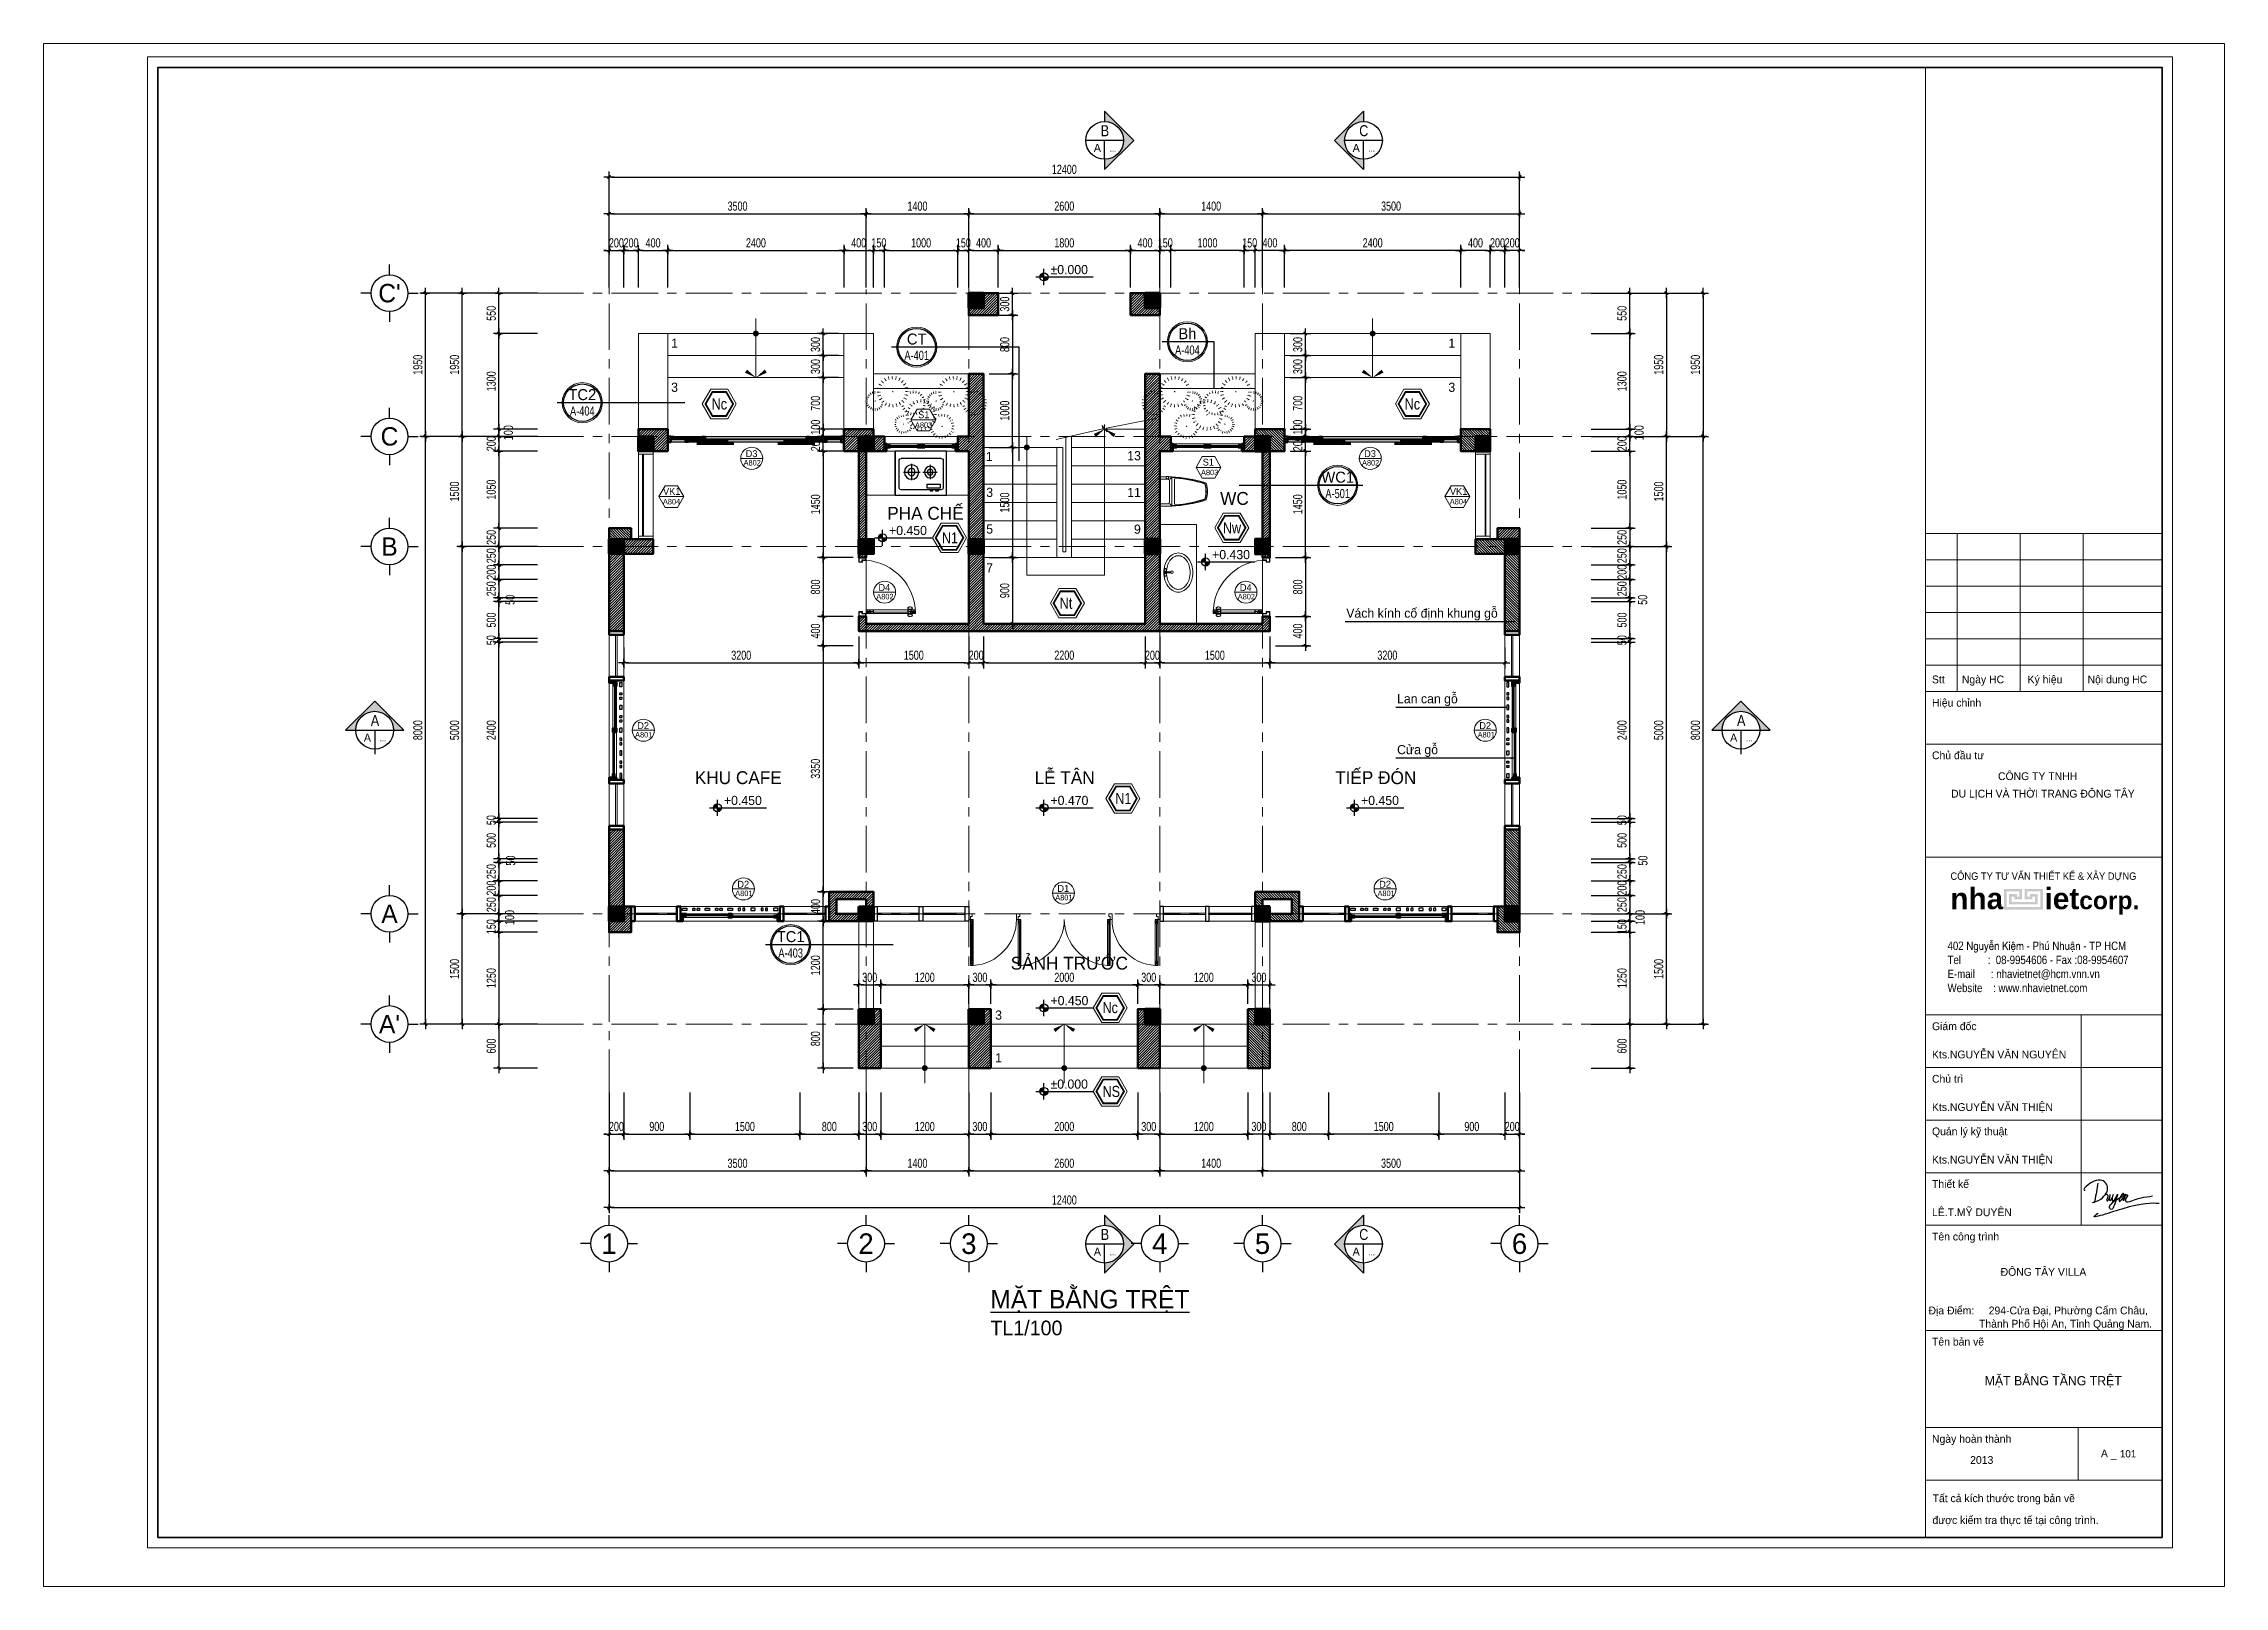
# Model space of a CAD drawing. Header units: inches. Extents: x 88947 to 296847, y 35049 to 161062.
# Drawn here: x 148347 to 178047, y 77053 to 98056 of the extents above; entities that cross this region are included whole.
import ezdxf
from ezdxf.enums import TextEntityAlignment as Align

# ---------------------------------------------------------------- set-up
doc = ezdxf.new("R2010")
doc.units = ezdxf.units.IN
doc.header["$MEASUREMENT"] = 0
doc.header["$PDMODE"] = 1
for name, pattern in [('ACAD_ISO03W100', [30, 12, -18]), ('CENTER', [50.8, 31.75, -6.35, 6.35, -6.35]), ('HIDDEN', [0.375, 0.25, -0.125])]:
    doc.linetypes.add(name, pattern=pattern)
for name, color, linetype in [('$AUDIT_BAD_LAYER1', 7, 'Continuous'), ('aaaa', 34, 'Continuous'), ('NHO', 8, 'Continuous'), ('NOITHAT', 34, 'Continuous'), ('text', 2, 'Continuous')]:
    doc.layers.add(name, color=color, linetype=linetype)
for name, color, linetype, lineweight in [('0.15', 175, 'Continuous', 20), ('0.4', 1, 'Continuous', 30), ('A-Dims', 145, 'Continuous', 25), ('A-Text', 30, 'Continuous', 9), ('A-Wall', 2, 'Continuous', 35), ('CUA', 42, 'Continuous', 20), ('DIM', 7, 'Continuous', 25), ('DOOR', 142, 'Continuous', 15), ('GHICHU', 40, 'Continuous', 18), ('HACTH', 8, 'Continuous', 5), ('HATCH', 8, 'Continuous', 5), ('KHUNG 1', 6, 'Continuous', 70), ('KHUNG 2', 144, 'Continuous', 18), ('KY HIEU', 4, 'Continuous', 25), ('mb$0$CUA', 42, 'Continuous', 20), ('mb$0$HATCH', 69, 'Continuous', 15), ('mb$0$net cat', 51, 'Continuous', 50), ('mb$0$net manh', 251, 'Continuous', 5), ('NETMANH', 192, 'Continuous', 18), ('netthay', 254, 'Continuous', 25), ('NTHAY2', 51, 'Continuous', 25), ('THAY', 3, 'Continuous', 18), ('THIETBI', 55, 'Continuous', 13), ('TRUC', 252, 'ACAD_ISO03W100', 13), ('TUONG', 4, 'Continuous', 50), ('vdung', 56, 'Continuous', 9)]:
    doc.layers.add(name, color=color, linetype=linetype, lineweight=lineweight)
doc.styles.add('ATTR', font='romans.shx', dxfattribs={"width": 0.8, "height": 0.7})
doc.styles.add('AVO-B', font='VAVOB.TTF')
doc.styles.add('DDCo-B-Helve-condense', font='VHELVCB.TTF')
doc.styles.add('FRANKO', font='VFRANKO.TTF')
doc.styles.add('KH-TEXT', font='VAVON.TTF')
doc.styles.add('KHUNGTEN', font='VHELVEB.TTF')
doc.styles.add('TAS-MTEXT', font='VAVOB.TTF', dxfattribs={"width": 0.75})
doc.styles.add('TEXT', font='VHELVCN.TTF')
doc.styles.add('VHELVEN', font='VHELVEN.TTF')
doc.styles.add('VNI-HELVE-CONDENSE', font='VNARIAL.TTF', dxfattribs={"width": 0.7})
doc.dimstyles.new('TAS-100', dxfattribs={"dimscale": 50, "dimtxt": 2.5, "dimasz": 0.7, "dimexe": 1.5, "dimexo": 1.5, "dimgap": 0.8, "dimtad": 1, "dimdec": 0, "dimzin": 3, "dimdsep": 46, "dimtxsty": 'VNI-HELVE-CONDENSE', "dimblk": 'TICK', "dimcen": 2.5, "dimclrt": 71, "dimazin": 2, "dimtfac": 0.75, "dimtdec": 0, "dimtix": 1, "dimtmove": 2, "dimatfit": 2, "dimldrblk": 'TICK123', "dimfxl": 1.5, "dimtolj": 1, "dimtzin": 0, "dimarcsym": 0})
doc.dimstyles.new('TAS-50', dxfattribs={"dimscale": 25, "dimtxt": 2.5, "dimasz": 0.7, "dimexe": 1.5, "dimexo": 1.5, "dimgap": 0.8, "dimtad": 1, "dimdec": 0, "dimzin": 3, "dimdsep": 46, "dimtxsty": 'VNI-HELVE-CONDENSE', "dimblk": 'TICK', "dimcen": 2.5, "dimclrt": 71, "dimazin": 2, "dimtfac": 0.75, "dimtdec": 0, "dimtix": 1, "dimtmove": 2, "dimatfit": 2, "dimldrblk": 'TICK123', "dimfxl": 1.5, "dimtolj": 1, "dimtzin": 0, "dimarcsym": 0})
doc.dimstyles.new('TL 50', dxfattribs={"dimscale": 50, "dimtxt": 1.25, "dimasz": 0.5, "dimexe": 1, "dimexo": 1, "dimgap": 0.5, "dimtad": 1, "dimdec": 0, "dimzin": 3, "dimdsep": 46, "dimtxsty": 'VNI-HELVE-CONDENSE', "dimblk": 'DOT', "dimcen": 2, "dimclrt": 7, "dimazin": 2, "dimtfac": 0.75, "dimtdec": 0, "dimtix": 1, "dimtmove": 2, "dimatfit": 2, "dimfxl": 1.5, "dimtolj": 1, "dimtzin": 0, "dimarcsym": 0})
doc.dimstyles.new('TL100', dxfattribs={"dimscale": 0, "dimtxt": 250, "dimasz": 200, "dimexe": 100, "dimexo": 100, "dimgap": 100, "dimtad": 1, "dimdec": 0, "dimzin": 0, "dimdsep": 46, "dimtxsty": 'VNI-HELVE-CONDENSE', "dimblk": 'ARCHTICK', "dimcen": -6, "dimdle": 10, "dimclrd": 253, "dimclre": 256, "dimclrt": 256, "dimadec": 0, "dimazin": 0, "dimtfac": 0.005, "dimtdec": 0, "dimtix": 1, "dimtmove": 2, "dimatfit": 3, "dimldrblk": 'CLOSEDBLANK', "dimfxl": 1, "dimtolj": 1, "dimtzin": 0, "dimlwd": -1, "dimarcsym": 0})

msp = doc.modelspace()

# ---------------------------------------------------------------- texts
at = {"layer": 'KY HIEU', "style": 'DDCo-B-Helve-condense'}
for s, p in [('Nc', (157445.1, 93074.8)), ('Nc', (166884.2, 93074.8)), ('Nw', (164407, 91389.7)), ('N1', (160580.4, 91252.9)), ('Nt', (162185.1, 90361.7)), ('N1', (162942.6, 87703.9)), ('Nc', (162768.4, 84857.3)), ('NS', (162768.4, 83716.4))]:
    msp.add_text(s, height=150, dxfattribs=at).set_placement(p)
at = {"layer": 'text', "linetype": 'Continuous'}
for s, height, style, p in [('B', 150, 'DDCo-B-Helve-condense', (162801.7, 96795.3)), ('C', 150, 'DDCo-B-Helve-condense', (166326.7, 96795.3)), ('A', 110, 'AVO-B', (162698.6, 96580.5)), ('...', 90, 'DDCo-B-Helve-condense', (162910.2, 96584.6)), ('A', 110, 'AVO-B', (166223.6, 96580.5)), ('...', 90, 'DDCo-B-Helve-condense', (166435.2, 96584.6)), ('A', 150, 'DDCo-B-Helve-condense', (152860.4, 88766.7)), ('A', 150, 'DDCo-B-Helve-condense', (171467.2, 88766.7)), ('A', 110, 'AVO-B', (152757.4, 88551.9)), ('...', 90, 'DDCo-B-Helve-condense', (152968.9, 88556)), ('A', 110, 'AVO-B', (171364.1, 88551.9)), ('...', 90, 'DDCo-B-Helve-condense', (171575.7, 88556)), ('B', 150, 'DDCo-B-Helve-condense', (162801.7, 81769.8)), ('C', 150, 'DDCo-B-Helve-condense', (166326.7, 81769.8)), ('A', 110, 'AVO-B', (162698.6, 81555)), ('...', 90, 'DDCo-B-Helve-condense', (162910.2, 81559.1)), ('A', 110, 'AVO-B', (166223.6, 81555)), ('...', 90, 'DDCo-B-Helve-condense', (166435.2, 81559.1))]:
    msp.add_text(s, height=height, dxfattribs=dict(at, style=style)).set_placement(p, align=Align.CENTER)
at = {"layer": 'text', "style": 'FRANKO'}
for s, p in [('Bh', (163924.5, 94032.1)), ('CT', (160238, 93959.1)), ('TC2', (155684, 93202.3)), ('WC1', (165971.5, 92078.3)), ('TC1', (158521.5, 85824.1))]:
    msp.add_text(s, height=150, dxfattribs=at).set_placement(p, align=Align.CENTER)
for s, height, p in [('1', 125, (156893.8, 93915.2)), ('1', 125, (167479, 93915.2)), ('3', 125, (156893.8, 93315.2)), ('3', 125, (167479, 93315.2)), ('1', 125, (161180.2, 92372.2)), ('13', 125, (163105.3, 92383.1)), ('PHA CHEÁ', 175, (159836.7, 91574.8)), ('3', 125, (161185.1, 91884.4)), ('11', 125, (163105.3, 91883.1)), ('WC', 175, (164370.5, 91776.9)), ('5', 125, (161185.1, 91384.4)), ('9', 125, (163197.1, 91383.1)), ('7', 125, (161185.1, 90856.8)), ('Vaùch kính coá ñònh khung goã', 125, (166088.1, 90240.5)), ('Lan can goã', 125, (166780, 89075.1)), ('Cöûa goã ', 125, (166780, 88382.2)), ('KHU CAFE', 175, (157216.8, 87975.2)), ('LEÃ TAÂN', 175, (161843, 87975.2)), ('TIEÁP ÑOÙN', 175, (165936.6, 87975.2)), ('SAÛNH TRÖÔÙC', 175, (161518.6, 85449.9)), ('3', 125, (161306.8, 84768.3)), ('1', 125, (161306.8, 84186.5)), ('MAËT BAÈNG TAÀNG TREÄT', 125, (174783.4, 79790.7)), ('101', 100, (176624.1, 78808.3))]:
    msp.add_text(s, height=height, dxfattribs=at).set_placement(p)
at = {"layer": 'text', "style": 'TAS-MTEXT', "width": 0.75}
for s, p in [('A-401', (160238, 93748.9)), ('A-404', (163924.5, 93821.9)), ('A-404', (155684, 92992.1)), ('A-501', (165971.5, 91868)), ('A-403', (158521.5, 85613.9))]:
    msp.add_text(s, height=125, dxfattribs=at).set_placement(p, align=Align.CENTER)
at = {"layer": 'text', "insert": (161241.5, 81088.2), "char_height": 250, "width": 3670.646, "attachment_point": 1, "style": 'FRANKO'}
msp.add_mtext('{\\LMAËT BAÈNG TREÄT \\P\\H0.8x;\\lTL1/100}', dxfattribs=at)

# ---------------------------------------------------------------- blocks, each defined once
blk = doc.blocks.new('WC05_P')
for p, q in [((-210, 430), (-210, 409)), ((-202, 439), (-180, 439)), ((-202, 400), (-180, 400)), ((-167, 379), (-188, 357)), ((-171, 430), (-171, 409)), ((-163, 542), (-163, 401)), ((-143, 381), (214, 381)), ((234, 542), (234, 401)), ((237, 379), (258, 357)), ((-192, 342), (263, 342)), ((-159, 303), (229, 303))]:
    blk.add_line(p, q)
blk.add_lwpolyline([(-202, 439), (-202, 532, -0.414214), (-192, 542), (263, 542, -0.414214), (273, 532), (273, 352, -0.056436), (178, -206, -0.271858), (161, -222, -0.114547), (-91, -222, -0.271578), (-107, -206, -0.056423), (-202, 352), (-202, 400)], format="xyb")
for centre, radius, start, end in [((-201, 430), 9.11, 96.9667, 179.7014), ((-201, 409), 9.12, 180.3051, 262.9578), ((-180, 430), 9, 0, 90), ((-180, 409), 9, 270, 0), ((-143, 401), 20, 180, 270), ((214, 401), 20, 270, 0), ((-192, 352), 10, 180, 270), ((1906, 447), 2103, 182.8743, 197.6554), ((-159, 280), 22.5, 90, 184.6246), ((1906, 447), 2095, 184.6245, 197.5277), ((-1836, 447), 2095, 342.464, 355.3754), ((-1836, 447), 2103, 342.3446, 357.1257), ((229, 280), 22.5, 355.3754, 90), ((263, 352), 10, 270, 0), ((-76, -184), 22.5, 197.6554, 257.5059), ((-70, -177), 22.5, 197.5277, 258.1005), ((35, 318), 536, 257.5059, 282.4941), ((36, 324), 535, 258.1005, 281.7373), ((140, -177), 22.5, 281.7373, 342.464), ((146, -184), 22.5, 282.4941, 342.3446)]:
    blk.add_arc(centre, radius, start, end)
blk = doc.blocks.new('C DDFFG')
for p, q in [((1786473, 1255892), (1786476, 1255913)), ((1786484, 1255890), (1786473, 1255892)), ((1786476, 1255913), (1786487, 1255912)), ((1786522, 1255886), (1786508, 1255888)), ((1786510, 1255909), (1786522, 1255908)), ((1786522, 1255886), (1786522, 1255963)), ((1786522, 1255963), (1786535, 1255963)), ((1786535, 1255886), (1786522, 1255886)), ((1786536, 1255881), (1786522, 1255880)), ((1786535, 1255963), (1786535, 1255886)), ((1786547, 1255909), (1786535, 1255908)), ((1786535, 1255886), (1786549, 1255888)), ((1786582, 1255913), (1786571, 1255912)), ((1786574, 1255890), (1786584, 1255892)), ((1786584, 1255892), (1786582, 1255913))]:
    blk.add_line(p, q)
at = {"extrusion": (0, 0, -1)}
for centre, major_axis, start_param, end_param in [((1786411, 1256077), (-107, 107), -0.785398, -0.251079), ((1786411, 1256077), (-107, 107), -1.319717, -0.785398), ((1786466, 1256045), (-152, -152), 1.319717, 1.745469), ((1786411, 1256077), (-80.8, 80.8), -0.785398, -0.251079), ((1786411, 1256077), (-80.8, -80.8), 0.251079, 0.785398), ((1786466, 1256045), (-126, 126), -0.251079, 0.174672), ((1786466, 1256110), (-126, 126), 4.537717, 4.963468), ((1786502, 1255993), (-197, 197), 0.174672, 0.503187), ((1786502, 1255993), (-171, -171), 1.745469, 2.073984), ((1786526, 1255912), (-257, 257), 0.503187, 0.785398), ((1786526, 1255912), (-231, 231), 0.503187, 0.785398), ((1786526, 1255912), (-257, -257), 2.356194, 2.638405), ((1786526, 1255912), (-231, -231), 2.356194, 2.638405), ((1786550, 1255993), (-171, 171), 1.067609, 1.396124), ((1786550, 1255993), (-197, -197), 2.638405, 2.96692), ((1786586, 1256045), (-126, -126), 2.96692, 3.392672), ((1786586, 1256110), (-126, -126), 4.46131, 4.887061), ((1786586, 1256045), (-152, 152), 1.396124, 1.821875), ((1786641, 1256077), (-80.8, 80.8), 1.821875, 2.356194), ((1786641, 1256077), (-80.8, 80.8), 2.356194, 2.890514), ((1786641, 1256077), (-107, 107), 1.821875, 2.356194), ((1786641, 1256077), (-107, -107), 3.926991, 4.46131), ((1786466, 1256110), (-152, 152), 4.537717, 4.963468), ((1786502, 1256162), (-197, 197), 4.209202, 4.537717), ((1786502, 1256162), (-171, 171), 4.209202, 4.537717), ((1786526, 1256243), (-257, -257), 5.508997, 5.779998), ((1786526, 1256243), (-231, -231), 5.508997, 5.779998), ((1786497, 1255900), (-11.5, -11.5), 0.785398, 7.068583), ((1786531, 1255990), (-11.9, 11.9), -0.785398, 5.497787), ((1786526, 1256243), (-231, -231), 5.215576, 5.46972), ((1786526, 1256243), (-257, -257), 5.215576, 5.46972), ((1786560, 1255900), (-11.5, -11.5), 0.785398, 7.068583), ((1786550, 1256162), (-171, -171), 4.887061, 5.215576), ((1786550, 1256162), (-197, -197), 4.887061, 5.215576), ((1786586, 1256110), (-152, -152), 4.46131, 4.887061)]:
    blk.add_ellipse(centre, major_axis=major_axis, ratio=1, start_param=start_param, end_param=end_param, dxfattribs=at)
blk = doc.blocks.new('_ArchTick')
at = {"color": 0, "linetype": 'ByBlock', "const_width": 0.15}
blk.add_lwpolyline([(-0.5, -0.5), (0.5, 0.5)], dxfattribs=at)
blk = doc.blocks.new('A$C22DF5D2D')
for points in [[(-10, 1159), (-123, 479), (-148, 421), (-212, 409), (-104, 451), (219, 660), (363, 901), (147, 1267), (-150, 1235), (-388, 1094), (-537, 889), (-506, 892)], [(2356, 378), (916, 165), (-61, -39), (0, 0), (-61, -39)], [(255, 700), (290, 728), (339, 743), (363, 705), (341, 552), (331, 483), (357, 485), (464, 729), (431, 561), (448, 495), (513, 535), (530, 566), (588, 726), (535, 529), (559, 486), (639, 526), (747, 742), (622, 304), (565, 189), (507, 143), (444, 188), (443, 257), (521, 382), (803, 578), (926, 655), (981, 729), (981, 766), (870, 665), (831, 456), (904, 515), (1051, 736), (976, 480), (1094, 717), (1127, 703), (1105, 634), (1056, 499), (1066, 460), (1148, 442), (1421, 530), (1656, 597), (2094, 666)]]:
    blk.add_spline(points, degree=3)
blk = doc.blocks.new('khung ten')
at = {"layer": '0.4'}
h = blk.add_hatch(color=256, dxfattribs=at)
h.paths.add_polyline_path([(303108, -206615), (302758, -206615), (302758, -207015), (303508, -207015), (303508, -206615), (303158, -206615), (303158, -206815), (303308, -206815), (303308, -206765), (303358, -206765), (303358, -206865), (302908, -206865), (302908, -206765), (302958, -206765), (302958, -206815), (303108, -206815)])
h.paths.add_polyline_path([(303058, -206665), (303058, -206765), (303008, -206765), (303008, -206715), (302858, -206715), (302858, -206915), (303408, -206915), (303408, -206715), (303258, -206715), (303258, -206765), (303208, -206765), (303208, -206665), (303458, -206665), (303458, -206965), (302808, -206965), (302808, -206665)], flags=16)
at = {"layer": '0.15', "ltscale": 0.7}
blk.add_line((301249, -213090), (305804, -213090), dxfattribs=at)
at = {"layer": 'A-Wall', "ltscale": 0.7}
blk.add_lwpolyline([(267204, -219099), (305804, -219099), (305804, -190799), (267204, -190799)], close=True, dxfattribs=at)
at = {"layer": 'KHUNG 2', "ltscale": 0.7}
for p, q in [((301249, -219099), (301249, -190799)), ((301249, -199776), (305804, -199776)), ((301856, -202813), (301856, -199776)), ((303071, -202813), (303071, -199776)), ((304286, -202813), (304286, -199776)), ((301249, -200282), (305804, -200282)), ((301249, -200789), (305804, -200789)), ((305804, -201295), (301249, -201295)), ((301249, -201801), (305804, -201801)), ((301249, -202307), (305804, -202307)), ((301249, -202813), (305804, -202813)), ((301249, -203826), (305804, -203826)), ((301249, -206004), (305804, -206004)), ((301249, -209041), (305804, -209041)), ((304246, -213090), (304246, -209041)), ((301249, -210053), (305804, -210053)), ((301249, -211065), (305804, -211065)), ((301249, -212078), (305804, -212078)), ((301249, -213090), (305804, -213090)), ((301249, -215115), (305804, -215115)), ((301249, -216986), (305804, -216986)), ((304185, -217998), (304185, -216986)), ((301249, -217998), (305804, -217998))]:
    blk.add_line(p, q, dxfattribs=at)
blk.add_lwpolyline([(267004, -219299), (306004, -219299), (306004, -190599), (267004, -190599)], close=True, dxfattribs=at)
at = {"layer": 'NETMANH', "ltscale": 0.7}
blk.add_lwpolyline([(265004, -220042), (307004, -220042), (307004, -190342), (265004, -190342)], close=True, dxfattribs=at)
at = {"layer": 'text', "linetype": 'Continuous', "xscale": 0.5, "yscale": 0.5, "zscale": 0.5}
blk.add_blockref('A$C22DF5D2D', (304573, -212860), dxfattribs=at)
at = {"layer": '$AUDIT_BAD_LAYER1', "color": 2, "linetype": 'Continuous', "style": 'KHUNGTEN', "width": 0.9}
blk.add_text('COÂNG TY TÖ VAÁN THIEÁT KEÁ & XAÂY DÖÏNG', height=142.53, dxfattribs=at).set_placement((303519, -206369), align=Align.MIDDLE_CENTER)
at = {"layer": '$AUDIT_BAD_LAYER1', "color": 2, "linetype": 'Continuous', "insert": (301673, -207630), "char_height": 161.97, "width": 6102.51, "attachment_point": 1, "style": 'KHUNGTEN'}
blk.add_mtext('{\\fVNI-Helve-Condense|b0|i0|c0|p2;402 Nguyeãn Kieäm - Phuù Nhuaän - TP HCM \\PTel          :  08-9954606 - Fax :08-9954607\\PE-mail      : nhavietnet@hcm.vnn.vn\\PWebsite    : www.nhavietnet.com}', dxfattribs=at)
at = {"layer": 'text', "linetype": 'Continuous', "style": 'FRANKO'}
for s, p in [('Stt', (301373, -202657)), ('Ngaøy HC', (301948, -202657)), ('Kyù hieäu', (303215, -202657)), ('Noäi dung HC', (304369, -202657)), ('Hieäu chænh', (301373, -203106)), ('Chuû ñaàu tö', (301373, -204118)), ('COÂNG TY TNHH ', (302644, -204520)), ('DU LÒCH VAØ THÔØI TRANG ÑOÂNG TAÂY', (301740, -204857)), ('Giaùm ñoác', (301373, -209334)), ('Kts.NGUYEÃN VAÊN NGUYEÂN', (301373, -209878)), ('Chuû trì', (301373, -210346)), ('Kts.NGUYEÃN VAÊN THIEÄN', (301373, -210890)), ('Quaûn lyù kyõ thuaät', (301373, -211358)), ('Kts.NGUYEÃN VAÊN THIEÄN', (301373, -211903)), ('Thieát keá', (301373, -212370)), ('LEÂ.T.MYÕ DUYEÂN', (301373, -212915)), ('Teân coâng trình', (301373, -213383)), ('ÑOÂNG TAÂY VILLA', (302695, -214063)), ('Ñòa Ñieåm:     294-Cöûa Ñaïi, Phöôøng Caåm Chaâu, ', (301306, -214806)), ('Thaønh Phoá Hoäi An, Tænh Quaûng Nam.', (302278, -215061)), ('Teân baûn veõ ', (301373, -215407)), ('Ngaøy hoaøn thaønh', (301373, -217278)), ('2013', (302108, -217684)), ('A _ ', (304627, -217560)), ('Taát caû kích thöôùc trong baûn veõ ', (301385, -218421)), ('ñöôïc kieåm tra thöïc teá taïi coâng trình.', (301381, -218842))]:
    blk.add_text(s, height=150, dxfattribs=at).set_placement(p)
at = {"layer": 'text', "linetype": 'Continuous', "insert": (303546, -206852), "char_height": 410.12, "width": 9417.44, "attachment_point": 5, "style": 'KHUNGTEN'}
blk.add_mtext('{\\fVNI-Helve|b1|i0|c0|p2;nha     iet\\H0.8274x;corp.}', dxfattribs=at)
blk = doc.blocks.new('TICK')
at = {"layer": 'A-Dims', "color": 1}
for p, q in [((-2, 0), (2, 0)), ((0, 1.5), (0, -1.5))]:
    blk.add_line(p, q, dxfattribs=at)
at = {"layer": 'A-Dims', "color": 1, "const_width": 0.788}
blk.add_lwpolyline([(-0.33, -0.35), (0.38, 0.38)], dxfattribs=at)
at = {"layer": 'A-Dims', "color": 1, "const_width": 0.394}
for points in [[(0.24, 0.52, -0.414214), (0.52, 0.52, -1)], [(0.52, 0.52, -0.414214), (0.52, 0.24, -1)], [(-0.47, -0.21, 0.414214), (-0.47, -0.49, 1)], [(-0.47, -0.49, 0.414214), (-0.19, -0.49, 1)]]:
    blk.add_lwpolyline(points, format="xyb", dxfattribs=at)
blk = doc.blocks.new('*D239')
at = {"layer": 'Defpoints', "color": 0}
for p in [(156048, 83851), (159548, 83851), (159548, 82709)]:
    blk.add_point(p, dxfattribs=at)
at = {"layer": 'DIM', "color": 0, "lineweight": -2}
for p, q in [((156048, 83776), (156048, 82634)), ((159548, 83776), (159548, 82634)), ((156083, 82709), (159513, 82709))]:
    blk.add_line(p, q, dxfattribs=at)
at = {"layer": 'DIM', "color": 0, "lineweight": -2, "xscale": 35, "yscale": 35, "zscale": 35, "rotation": 180}
blk.add_blockref('TICK', (156048, 82709), dxfattribs=at)
at = {"layer": 'DIM', "color": 0, "lineweight": -2, "xscale": 35, "yscale": 35, "zscale": 35}
blk.add_blockref('TICK', (159548, 82709), dxfattribs=at)
at = {"layer": 'DIM', "color": 71, "insert": (157798, 82813), "char_height": 125, "attachment_point": 5, "style": 'VNI-HELVE-CONDENSE'}
blk.add_mtext('\\A1;3500', dxfattribs=at)
blk = doc.blocks.new('TICK123')
at = {"layer": 'A-Dims', "color": 1}
blk.add_lwpolyline([(0.05, 0, 0, 0.84, 0), (-2.11, 0, 8.4, 8.4, 0)], format="xyseb", dxfattribs=at)
blk = doc.blocks.new('*D240')
at = {"layer": 'Defpoints', "color": 0}
for p in [(159548, 83851), (160948, 83851), (160948, 82709)]:
    blk.add_point(p, dxfattribs=at)
at = {"layer": 'DIM', "color": 0, "lineweight": -2}
for p, q in [((159548, 83776), (159548, 82634)), ((160948, 83776), (160948, 82634)), ((159583, 82709), (160913, 82709))]:
    blk.add_line(p, q, dxfattribs=at)
at = {"layer": 'DIM', "color": 0, "lineweight": -2, "xscale": 35, "yscale": 35, "zscale": 35, "rotation": 180}
blk.add_blockref('TICK', (159548, 82709), dxfattribs=at)
at = {"layer": 'DIM', "color": 0, "lineweight": -2, "xscale": 35, "yscale": 35, "zscale": 35}
blk.add_blockref('TICK', (160948, 82709), dxfattribs=at)
at = {"layer": 'DIM', "color": 71, "insert": (160248, 82813), "char_height": 125, "attachment_point": 5, "style": 'VNI-HELVE-CONDENSE'}
blk.add_mtext('\\A1;1400', dxfattribs=at)
blk = doc.blocks.new('*D241')
at = {"layer": 'Defpoints', "color": 0}
for p in [(160948, 83851), (163548, 83851), (163548, 82709)]:
    blk.add_point(p, dxfattribs=at)
at = {"layer": 'DIM', "color": 0, "lineweight": -2}
for p, q in [((160948, 83776), (160948, 82634)), ((163548, 83776), (163548, 82634)), ((160983, 82709), (163513, 82709))]:
    blk.add_line(p, q, dxfattribs=at)
at = {"layer": 'DIM', "color": 0, "lineweight": -2, "xscale": 35, "yscale": 35, "zscale": 35, "rotation": 180}
blk.add_blockref('TICK', (160948, 82709), dxfattribs=at)
at = {"layer": 'DIM', "color": 0, "lineweight": -2, "xscale": 35, "yscale": 35, "zscale": 35}
blk.add_blockref('TICK', (163548, 82709), dxfattribs=at)
at = {"layer": 'DIM', "color": 71, "insert": (162248, 82813), "char_height": 125, "attachment_point": 5, "style": 'VNI-HELVE-CONDENSE'}
blk.add_mtext('\\A1;2600', dxfattribs=at)
blk = doc.blocks.new('*D242')
at = {"layer": 'Defpoints', "color": 0}
for p in [(163548, 83851), (164948, 83851), (164948, 82709)]:
    blk.add_point(p, dxfattribs=at)
at = {"layer": 'DIM', "color": 0, "lineweight": -2}
for p, q in [((163548, 83776), (163548, 82634)), ((164948, 83776), (164948, 82634)), ((163583, 82709), (164913, 82709))]:
    blk.add_line(p, q, dxfattribs=at)
at = {"layer": 'DIM', "color": 0, "lineweight": -2, "xscale": 35, "yscale": 35, "zscale": 35, "rotation": 180}
blk.add_blockref('TICK', (163548, 82709), dxfattribs=at)
at = {"layer": 'DIM', "color": 0, "lineweight": -2, "xscale": 35, "yscale": 35, "zscale": 35}
blk.add_blockref('TICK', (164948, 82709), dxfattribs=at)
at = {"layer": 'DIM', "color": 71, "insert": (164248, 82813), "char_height": 125, "attachment_point": 5, "style": 'VNI-HELVE-CONDENSE'}
blk.add_mtext('\\A1;1400', dxfattribs=at)
blk = doc.blocks.new('*D243')
at = {"layer": 'Defpoints', "color": 0}
for p in [(164948, 83851), (168448, 83851), (168448, 82709)]:
    blk.add_point(p, dxfattribs=at)
at = {"layer": 'DIM', "color": 0, "lineweight": -2}
for p, q in [((164948, 83776), (164948, 82634)), ((168448, 83776), (168448, 82634)), ((164983, 82709), (168413, 82709))]:
    blk.add_line(p, q, dxfattribs=at)
at = {"layer": 'DIM', "color": 0, "lineweight": -2, "xscale": 35, "yscale": 35, "zscale": 35, "rotation": 180}
blk.add_blockref('TICK', (164948, 82709), dxfattribs=at)
at = {"layer": 'DIM', "color": 0, "lineweight": -2, "xscale": 35, "yscale": 35, "zscale": 35}
blk.add_blockref('TICK', (168448, 82709), dxfattribs=at)
at = {"layer": 'DIM', "color": 71, "insert": (166698, 82813), "char_height": 125, "attachment_point": 5, "style": 'VNI-HELVE-CONDENSE'}
blk.add_mtext('\\A1;3500', dxfattribs=at)
blk = doc.blocks.new('*D244')
at = {"layer": 'Defpoints', "color": 0}
for p in [(156048, 83851), (168448, 83851), (168448, 82209)]:
    blk.add_point(p, dxfattribs=at)
at = {"layer": 'DIM', "color": 0, "lineweight": -2}
for p, q in [((156048, 83776), (156048, 82134)), ((168448, 83776), (168448, 82134)), ((156083, 82209), (168413, 82209))]:
    blk.add_line(p, q, dxfattribs=at)
at = {"layer": 'DIM', "color": 0, "lineweight": -2, "xscale": 35, "yscale": 35, "zscale": 35, "rotation": 180}
blk.add_blockref('TICK', (156048, 82209), dxfattribs=at)
at = {"layer": 'DIM', "color": 0, "lineweight": -2, "xscale": 35, "yscale": 35, "zscale": 35}
blk.add_blockref('TICK', (168448, 82209), dxfattribs=at)
at = {"layer": 'DIM', "color": 71, "insert": (162248, 82313), "char_height": 125, "attachment_point": 5, "style": 'VNI-HELVE-CONDENSE'}
blk.add_mtext('\\A1;12400', dxfattribs=at)
blk = doc.blocks.new('*D245')
at = {"layer": 'Defpoints', "color": 0}
for p in [(154048, 86209), (155148, 86209), (155148, 84709)]:
    blk.add_point(p, dxfattribs=at)
at = {"layer": 'DIM', "color": 0, "lineweight": -2}
for p, q in [((155073, 86209), (153973, 86209)), ((154048, 84744), (154048, 86174)), ((155073, 84709), (153973, 84709))]:
    blk.add_line(p, q, dxfattribs=at)
at = {"layer": 'DIM', "color": 0, "lineweight": -2, "xscale": 35, "yscale": 35, "zscale": 35}
for p, rotation in [((154048, 86209), 90), ((154048, 84709), 270)]:
    blk.add_blockref('TICK', p, dxfattribs=dict(at, rotation=rotation))
at = {"layer": 'DIM', "color": 71, "insert": (153944, 85459), "char_height": 125, "attachment_point": 5, "rotation": 90, "style": 'VNI-HELVE-CONDENSE'}
blk.add_mtext('\\A1;1500', dxfattribs=at)
blk = doc.blocks.new('*D246')
at = {"layer": 'Defpoints', "color": 0}
for p in [(154048, 91209), (155148, 91209), (155148, 86209)]:
    blk.add_point(p, dxfattribs=at)
at = {"layer": 'DIM', "color": 0, "lineweight": -2}
for p, q in [((155073, 91209), (153973, 91209)), ((154048, 86244), (154048, 91174)), ((155073, 86209), (153973, 86209))]:
    blk.add_line(p, q, dxfattribs=at)
at = {"layer": 'DIM', "color": 0, "lineweight": -2, "xscale": 35, "yscale": 35, "zscale": 35}
for p, rotation in [((154048, 91209), 90), ((154048, 86209), 270)]:
    blk.add_blockref('TICK', p, dxfattribs=dict(at, rotation=rotation))
at = {"layer": 'DIM', "color": 71, "insert": (153944, 88709), "char_height": 125, "attachment_point": 5, "rotation": 90, "style": 'VNI-HELVE-CONDENSE'}
blk.add_mtext('\\A1;5000', dxfattribs=at)
blk = doc.blocks.new('*D247')
at = {"layer": 'Defpoints', "color": 0}
for p in [(154048, 92709), (155148, 92709), (155148, 91209)]:
    blk.add_point(p, dxfattribs=at)
at = {"layer": 'DIM', "color": 0, "lineweight": -2}
for p, q in [((155073, 92709), (153973, 92709)), ((154048, 91244), (154048, 92674)), ((155073, 91209), (153973, 91209))]:
    blk.add_line(p, q, dxfattribs=at)
at = {"layer": 'DIM', "color": 0, "lineweight": -2, "xscale": 35, "yscale": 35, "zscale": 35}
for p, rotation in [((154048, 92709), 90), ((154048, 91209), 270)]:
    blk.add_blockref('TICK', p, dxfattribs=dict(at, rotation=rotation))
at = {"layer": 'DIM', "color": 71, "insert": (153944, 91959), "char_height": 125, "attachment_point": 5, "rotation": 90, "style": 'VNI-HELVE-CONDENSE'}
blk.add_mtext('\\A1;1500', dxfattribs=at)
blk = doc.blocks.new('*D248')
at = {"layer": 'Defpoints', "color": 0}
for p in [(153548, 92709), (155148, 92709), (155148, 84709)]:
    blk.add_point(p, dxfattribs=at)
at = {"layer": 'DIM', "color": 0, "lineweight": -2}
for p, q in [((155073, 92709), (153473, 92709)), ((153548, 84744), (153548, 92674)), ((155073, 84709), (153473, 84709))]:
    blk.add_line(p, q, dxfattribs=at)
at = {"layer": 'DIM', "color": 0, "lineweight": -2, "xscale": 35, "yscale": 35, "zscale": 35}
for p, rotation in [((153548, 92709), 90), ((153548, 84709), 270)]:
    blk.add_blockref('TICK', p, dxfattribs=dict(at, rotation=rotation))
at = {"layer": 'DIM', "color": 71, "insert": (153444, 88709), "char_height": 125, "attachment_point": 5, "rotation": 90, "style": 'VNI-HELVE-CONDENSE'}
blk.add_mtext('\\A1;8000', dxfattribs=at)
blk = doc.blocks.new('*D249')
at = {"layer": 'Defpoints', "color": 0}
for p in [(158964, 92709), (159348, 92709), (159348, 92509)]:
    blk.add_point(p, dxfattribs=at)
at = {"layer": 'DIM', "color": 0, "lineweight": -2}
for p, q in [((159273, 92709), (158889, 92709)), ((158964, 92744), (158964, 92779)), ((158964, 92509), (158964, 92709)), ((159273, 92509), (158889, 92509)), ((158964, 92474), (158964, 92439))]:
    blk.add_line(p, q, dxfattribs=at)
at = {"layer": 'DIM', "color": 0, "lineweight": -2, "xscale": 35, "yscale": 35, "zscale": 35}
for p, rotation in [((158964, 92709), 270), ((158964, 92509), 90)]:
    blk.add_blockref('TICK', p, dxfattribs=dict(at, rotation=rotation))
at = {"layer": 'DIM', "color": 71, "insert": (158860, 92609), "char_height": 125, "attachment_point": 5, "rotation": 90, "style": 'VNI-HELVE-CONDENSE'}
blk.add_mtext('\\A1;200', dxfattribs=at)
blk = doc.blocks.new('*D250')
at = {"layer": 'Defpoints', "color": 0}
for p in [(154548, 91209), (155148, 91459), (155148, 91209)]:
    blk.add_point(p, dxfattribs=at)
at = {"layer": 'DIM', "color": 0, "lineweight": -2}
for p, q in [((154548, 91494), (154548, 91529)), ((155073, 91459), (154473, 91459)), ((155073, 91209), (154473, 91209)), ((154548, 91459), (154548, 91209)), ((154548, 91174), (154548, 91139))]:
    blk.add_line(p, q, dxfattribs=at)
at = {"layer": 'DIM', "color": 0, "lineweight": -2, "xscale": 35, "yscale": 35, "zscale": 35}
for p, rotation in [((154548, 91459), 270), ((154548, 91209), 90)]:
    blk.add_blockref('TICK', p, dxfattribs=dict(at, rotation=rotation))
at = {"layer": 'DIM', "color": 71, "insert": (154444, 91334), "char_height": 125, "attachment_point": 5, "rotation": 90, "style": 'VNI-HELVE-CONDENSE'}
blk.add_mtext('\\A1;250', dxfattribs=at)
blk = doc.blocks.new('*D251')
at = {"layer": 'Defpoints', "color": 0}
for p in [(155148, 91209), (154548, 90959), (155148, 90959)]:
    blk.add_point(p, dxfattribs=at)
at = {"layer": 'DIM', "color": 0, "lineweight": -2}
for p, q in [((155073, 91209), (154473, 91209)), ((154548, 91244), (154548, 91279)), ((154548, 91209), (154548, 90959)), ((155073, 90959), (154473, 90959)), ((154548, 90924), (154548, 90889))]:
    blk.add_line(p, q, dxfattribs=at)
at = {"layer": 'DIM', "color": 0, "lineweight": -2, "xscale": 35, "yscale": 35, "zscale": 35}
for p, rotation in [((154548, 91209), 270), ((154548, 90959), 90)]:
    blk.add_blockref('TICK', p, dxfattribs=dict(at, rotation=rotation))
at = {"layer": 'DIM', "color": 71, "insert": (154444, 91084), "char_height": 125, "attachment_point": 5, "rotation": 90, "style": 'VNI-HELVE-CONDENSE'}
blk.add_mtext('\\A1;250', dxfattribs=at)
blk = doc.blocks.new('*D252')
at = {"layer": 'Defpoints', "color": 0}
for p in [(155148, 90959), (154548, 90759), (155148, 90759)]:
    blk.add_point(p, dxfattribs=at)
at = {"layer": 'DIM', "color": 0, "lineweight": -2}
for p, q in [((155073, 90959), (154473, 90959)), ((154548, 90994), (154548, 91029)), ((154548, 90959), (154548, 90759)), ((155073, 90759), (154473, 90759)), ((154548, 90724), (154548, 90689))]:
    blk.add_line(p, q, dxfattribs=at)
at = {"layer": 'DIM', "color": 0, "lineweight": -2, "xscale": 35, "yscale": 35, "zscale": 35}
for p, rotation in [((154548, 90959), 270), ((154548, 90759), 90)]:
    blk.add_blockref('TICK', p, dxfattribs=dict(at, rotation=rotation))
at = {"layer": 'DIM', "color": 71, "insert": (154444, 90859), "char_height": 125, "attachment_point": 5, "rotation": 90, "style": 'VNI-HELVE-CONDENSE'}
blk.add_mtext('\\A1;200', dxfattribs=at)
blk = doc.blocks.new('*D253')
at = {"layer": 'Defpoints', "color": 0}
for p in [(155148, 90759), (154548, 90509), (155148, 90509)]:
    blk.add_point(p, dxfattribs=at)
at = {"layer": 'DIM', "color": 0, "lineweight": -2}
for p, q in [((155073, 90759), (154473, 90759)), ((154548, 90794), (154548, 90829)), ((154548, 90759), (154548, 90509)), ((155073, 90509), (154473, 90509)), ((154548, 90474), (154548, 90439))]:
    blk.add_line(p, q, dxfattribs=at)
at = {"layer": 'DIM', "color": 0, "lineweight": -2, "xscale": 35, "yscale": 35, "zscale": 35}
for p, rotation in [((154548, 90759), 270), ((154548, 90509), 90)]:
    blk.add_blockref('TICK', p, dxfattribs=dict(at, rotation=rotation))
at = {"layer": 'DIM', "color": 71, "insert": (154444, 90634), "char_height": 125, "attachment_point": 5, "rotation": 90, "style": 'VNI-HELVE-CONDENSE'}
blk.add_mtext('\\A1;250', dxfattribs=at)
blk = doc.blocks.new('*D254')
at = {"layer": 'Defpoints', "color": 0}
for p in [(154548, 86909), (155148, 86959), (155148, 86909)]:
    blk.add_point(p, dxfattribs=at)
at = {"layer": 'DIM', "color": 0, "lineweight": -2}
for p, q in [((154548, 86994), (154548, 87029)), ((155073, 86959), (154473, 86959)), ((155073, 86909), (154473, 86909)), ((154548, 86959), (154548, 86909)), ((154548, 86874), (154548, 86839))]:
    blk.add_line(p, q, dxfattribs=at)
at = {"layer": 'DIM', "color": 0, "lineweight": -2, "xscale": 35, "yscale": 35, "zscale": 35}
for p, rotation in [((154548, 86959), 270), ((154548, 86909), 90)]:
    blk.add_blockref('TICK', p, dxfattribs=dict(at, rotation=rotation))
at = {"layer": 'DIM', "color": 71, "insert": (154709, 86934), "char_height": 125, "attachment_point": 5, "rotation": 90, "style": 'VNI-HELVE-CONDENSE'}
blk.add_mtext('\\A1;50', dxfattribs=at)
blk = doc.blocks.new('*D255')
at = {"layer": 'Defpoints', "color": 0}
for p in [(155148, 86909), (154548, 86659), (155148, 86659)]:
    blk.add_point(p, dxfattribs=at)
at = {"layer": 'DIM', "color": 0, "lineweight": -2}
for p, q in [((155073, 86909), (154473, 86909)), ((154548, 86944), (154548, 86979)), ((154548, 86909), (154548, 86659)), ((155073, 86659), (154473, 86659)), ((154548, 86624), (154548, 86589))]:
    blk.add_line(p, q, dxfattribs=at)
at = {"layer": 'DIM', "color": 0, "lineweight": -2, "xscale": 35, "yscale": 35, "zscale": 35}
for p, rotation in [((154548, 86909), 270), ((154548, 86659), 90)]:
    blk.add_blockref('TICK', p, dxfattribs=dict(at, rotation=rotation))
at = {"layer": 'DIM', "color": 71, "insert": (154444, 86784), "char_height": 125, "attachment_point": 5, "rotation": 90, "style": 'VNI-HELVE-CONDENSE'}
blk.add_mtext('\\A1;250', dxfattribs=at)
blk = doc.blocks.new('*D256')
at = {"layer": 'Defpoints', "color": 0}
for p in [(154548, 86459), (155148, 86659), (155148, 86459)]:
    blk.add_point(p, dxfattribs=at)
at = {"layer": 'DIM', "color": 0, "lineweight": -2}
for p, q in [((154548, 86694), (154548, 86729)), ((155073, 86659), (154473, 86659)), ((155073, 86459), (154473, 86459)), ((154548, 86659), (154548, 86459)), ((154548, 86424), (154548, 86389))]:
    blk.add_line(p, q, dxfattribs=at)
at = {"layer": 'DIM', "color": 0, "lineweight": -2, "xscale": 35, "yscale": 35, "zscale": 35}
for p, rotation in [((154548, 86659), 270), ((154548, 86459), 90)]:
    blk.add_blockref('TICK', p, dxfattribs=dict(at, rotation=rotation))
at = {"layer": 'DIM', "color": 71, "insert": (154444, 86559), "char_height": 125, "attachment_point": 5, "rotation": 90, "style": 'VNI-HELVE-CONDENSE'}
blk.add_mtext('\\A1;200', dxfattribs=at)
blk = doc.blocks.new('*D257')
at = {"layer": 'Defpoints', "color": 0}
for p in [(155148, 86459), (154548, 86209), (155148, 86209)]:
    blk.add_point(p, dxfattribs=at)
at = {"layer": 'DIM', "color": 0, "lineweight": -2}
for p, q in [((155073, 86459), (154473, 86459)), ((154548, 86494), (154548, 86529)), ((154548, 86459), (154548, 86209)), ((155073, 86209), (154473, 86209)), ((154548, 86174), (154548, 86139))]:
    blk.add_line(p, q, dxfattribs=at)
at = {"layer": 'DIM', "color": 0, "lineweight": -2, "xscale": 35, "yscale": 35, "zscale": 35}
for p, rotation in [((154548, 86459), 270), ((154548, 86209), 90)]:
    blk.add_blockref('TICK', p, dxfattribs=dict(at, rotation=rotation))
at = {"layer": 'DIM', "color": 71, "insert": (154444, 86334), "char_height": 125, "attachment_point": 5, "rotation": 90, "style": 'VNI-HELVE-CONDENSE'}
blk.add_mtext('\\A1;250', dxfattribs=at)
blk = doc.blocks.new('*D258')
at = {"layer": 'Defpoints', "color": 0}
for p in [(155148, 86209), (154548, 86109), (155148, 86109)]:
    blk.add_point(p, dxfattribs=at)
at = {"layer": 'DIM', "color": 0, "lineweight": -2}
for p, q in [((155073, 86209), (154473, 86209)), ((154548, 86244), (154548, 86279)), ((154548, 86209), (154548, 86109)), ((155073, 86109), (154473, 86109)), ((154548, 86074), (154548, 86039))]:
    blk.add_line(p, q, dxfattribs=at)
at = {"layer": 'DIM', "color": 0, "lineweight": -2, "xscale": 35, "yscale": 35, "zscale": 35}
for p, rotation in [((154548, 86209), 270), ((154548, 86109), 90)]:
    blk.add_blockref('TICK', p, dxfattribs=dict(at, rotation=rotation))
at = {"layer": 'DIM', "color": 71, "insert": (154695, 86159), "char_height": 125, "attachment_point": 5, "rotation": 90, "style": 'VNI-HELVE-CONDENSE'}
blk.add_mtext('\\A1;100', dxfattribs=at)
blk = doc.blocks.new('*D259')
at = {"layer": 'Defpoints', "color": 0}
for p in [(154548, 85959), (155148, 86109), (155148, 85959)]:
    blk.add_point(p, dxfattribs=at)
at = {"layer": 'DIM', "color": 0, "lineweight": -2}
for p, q in [((154548, 86144), (154548, 86179)), ((155073, 86109), (154473, 86109)), ((155073, 85959), (154473, 85959)), ((154548, 86109), (154548, 85959)), ((154548, 85924), (154548, 85889))]:
    blk.add_line(p, q, dxfattribs=at)
at = {"layer": 'DIM', "color": 0, "lineweight": -2, "xscale": 35, "yscale": 35, "zscale": 35}
for p, rotation in [((154548, 86109), 270), ((154548, 85959), 90)]:
    blk.add_blockref('TICK', p, dxfattribs=dict(at, rotation=rotation))
at = {"layer": 'DIM', "color": 71, "insert": (154444, 86034), "char_height": 125, "attachment_point": 5, "rotation": 90, "style": 'VNI-HELVE-CONDENSE'}
blk.add_mtext('\\A1;150', dxfattribs=at)
blk = doc.blocks.new('*D260')
at = {"layer": 'Defpoints', "color": 0}
for p in [(155148, 85959), (154548, 84709), (155148, 84709)]:
    blk.add_point(p, dxfattribs=at)
at = {"layer": 'DIM', "color": 0, "lineweight": -2}
for p, q in [((155073, 85959), (154473, 85959)), ((154548, 85924), (154548, 84744)), ((155073, 84709), (154473, 84709))]:
    blk.add_line(p, q, dxfattribs=at)
at = {"layer": 'DIM', "color": 0, "lineweight": -2, "xscale": 35, "yscale": 35, "zscale": 35}
for p, rotation in [((154548, 85959), 90), ((154548, 84709), 270)]:
    blk.add_blockref('TICK', p, dxfattribs=dict(at, rotation=rotation))
at = {"layer": 'DIM', "color": 71, "insert": (154444, 85334), "char_height": 125, "attachment_point": 5, "rotation": 90, "style": 'VNI-HELVE-CONDENSE'}
blk.add_mtext('\\A1;1250', dxfattribs=at)
blk = doc.blocks.new('*D261')
at = {"layer": 'Defpoints', "color": 0}
for p in [(155148, 84709), (154548, 84109), (155148, 84109)]:
    blk.add_point(p, dxfattribs=at)
at = {"layer": 'DIM', "color": 0, "lineweight": -2}
for p, q in [((155073, 84709), (154473, 84709)), ((154548, 84674), (154548, 84144)), ((155073, 84109), (154473, 84109))]:
    blk.add_line(p, q, dxfattribs=at)
at = {"layer": 'DIM', "color": 0, "lineweight": -2, "xscale": 35, "yscale": 35, "zscale": 35}
for p, rotation in [((154548, 84709), 90), ((154548, 84109), 270)]:
    blk.add_blockref('TICK', p, dxfattribs=dict(at, rotation=rotation))
at = {"layer": 'DIM', "color": 71, "insert": (154444, 84409), "char_height": 125, "attachment_point": 5, "rotation": 90, "style": 'VNI-HELVE-CONDENSE'}
blk.add_mtext('\\A1;600', dxfattribs=at)
blk = doc.blocks.new('*D262')
at = {"layer": 'Defpoints', "color": 0}
for p in [(156048, 83851), (156248, 83851), (156248, 83209)]:
    blk.add_point(p, dxfattribs=at)
at = {"layer": 'DIM', "color": 0, "lineweight": -2}
for p, q in [((156048, 83776), (156048, 83134)), ((156248, 83776), (156248, 83134)), ((156013, 83209), (155978, 83209)), ((156048, 83209), (156248, 83209)), ((156283, 83209), (156318, 83209))]:
    blk.add_line(p, q, dxfattribs=at)
at = {"layer": 'DIM', "color": 0, "lineweight": -2, "xscale": 35, "yscale": 35, "zscale": 35}
blk.add_blockref('TICK', (156048, 83209), dxfattribs=at)
at = {"layer": 'DIM', "color": 0, "lineweight": -2, "xscale": 35, "yscale": 35, "zscale": 35, "rotation": 180}
blk.add_blockref('TICK', (156248, 83209), dxfattribs=at)
at = {"layer": 'DIM', "color": 71, "insert": (156148, 83313), "char_height": 125, "attachment_point": 5, "style": 'VNI-HELVE-CONDENSE'}
blk.add_mtext('\\A1;200', dxfattribs=at)
blk = doc.blocks.new('*D263')
at = {"layer": 'Defpoints', "color": 0}
for p in [(157148, 83851), (158648, 83851), (158648, 83209)]:
    blk.add_point(p, dxfattribs=at)
at = {"layer": 'DIM', "color": 0, "lineweight": -2}
for p, q in [((157148, 83776), (157148, 83134)), ((158648, 83776), (158648, 83134)), ((157183, 83209), (158613, 83209))]:
    blk.add_line(p, q, dxfattribs=at)
at = {"layer": 'DIM', "color": 0, "lineweight": -2, "xscale": 35, "yscale": 35, "zscale": 35, "rotation": 180}
blk.add_blockref('TICK', (157148, 83209), dxfattribs=at)
at = {"layer": 'DIM', "color": 0, "lineweight": -2, "xscale": 35, "yscale": 35, "zscale": 35}
blk.add_blockref('TICK', (158648, 83209), dxfattribs=at)
at = {"layer": 'DIM', "color": 71, "insert": (157898, 83313), "char_height": 125, "attachment_point": 5, "style": 'VNI-HELVE-CONDENSE'}
blk.add_mtext('\\A1;1500', dxfattribs=at)
blk = doc.blocks.new('*D264')
at = {"layer": 'Defpoints', "color": 0}
for p in [(158648, 83851), (159448, 83851), (159448, 83209)]:
    blk.add_point(p, dxfattribs=at)
at = {"layer": 'DIM', "color": 0, "lineweight": -2}
for p, q in [((158648, 83776), (158648, 83134)), ((159448, 83776), (159448, 83134)), ((158683, 83209), (159413, 83209))]:
    blk.add_line(p, q, dxfattribs=at)
at = {"layer": 'DIM', "color": 0, "lineweight": -2, "xscale": 35, "yscale": 35, "zscale": 35, "rotation": 180}
blk.add_blockref('TICK', (158648, 83209), dxfattribs=at)
at = {"layer": 'DIM', "color": 0, "lineweight": -2, "xscale": 35, "yscale": 35, "zscale": 35}
blk.add_blockref('TICK', (159448, 83209), dxfattribs=at)
at = {"layer": 'DIM', "color": 71, "insert": (159048, 83313), "char_height": 125, "attachment_point": 5, "style": 'VNI-HELVE-CONDENSE'}
blk.add_mtext('\\A1;800', dxfattribs=at)
blk = doc.blocks.new('*D265')
at = {"layer": 'Defpoints', "color": 0}
for p in [(159748, 83851), (160948, 83851), (160948, 83209)]:
    blk.add_point(p, dxfattribs=at)
at = {"layer": 'DIM', "color": 0, "lineweight": -2}
for p, q in [((159748, 83776), (159748, 83134)), ((160948, 83776), (160948, 83134)), ((159783, 83209), (160913, 83209))]:
    blk.add_line(p, q, dxfattribs=at)
at = {"layer": 'DIM', "color": 0, "lineweight": -2, "xscale": 35, "yscale": 35, "zscale": 35, "rotation": 180}
blk.add_blockref('TICK', (159748, 83209), dxfattribs=at)
at = {"layer": 'DIM', "color": 0, "lineweight": -2, "xscale": 35, "yscale": 35, "zscale": 35}
blk.add_blockref('TICK', (160948, 83209), dxfattribs=at)
at = {"layer": 'DIM', "color": 71, "insert": (160348, 83313), "char_height": 125, "attachment_point": 5, "style": 'VNI-HELVE-CONDENSE'}
blk.add_mtext('\\A1;1200', dxfattribs=at)
blk = doc.blocks.new('*D266')
at = {"layer": 'Defpoints', "color": 0}
for p in [(163548, 83851), (164748, 83851), (164748, 83209)]:
    blk.add_point(p, dxfattribs=at)
at = {"layer": 'DIM', "color": 0, "lineweight": -2}
for p, q in [((163548, 83776), (163548, 83134)), ((164748, 83776), (164748, 83134)), ((163583, 83209), (164713, 83209))]:
    blk.add_line(p, q, dxfattribs=at)
at = {"layer": 'DIM', "color": 0, "lineweight": -2, "xscale": 35, "yscale": 35, "zscale": 35, "rotation": 180}
blk.add_blockref('TICK', (163548, 83209), dxfattribs=at)
at = {"layer": 'DIM', "color": 0, "lineweight": -2, "xscale": 35, "yscale": 35, "zscale": 35}
blk.add_blockref('TICK', (164748, 83209), dxfattribs=at)
at = {"layer": 'DIM', "color": 71, "insert": (164148, 83313), "char_height": 125, "attachment_point": 5, "style": 'VNI-HELVE-CONDENSE'}
blk.add_mtext('\\A1;1200', dxfattribs=at)
blk = doc.blocks.new('*D267')
at = {"layer": 'Defpoints', "color": 0}
for p in [(169348, 86209), (170448, 86209), (169348, 84709)]:
    blk.add_point(p, dxfattribs=at)
at = {"layer": 'DIM', "color": 0, "lineweight": -2}
for p, q in [((169423, 86209), (170523, 86209)), ((170448, 84744), (170448, 86174)), ((169423, 84709), (170523, 84709))]:
    blk.add_line(p, q, dxfattribs=at)
at = {"layer": 'DIM', "color": 0, "lineweight": -2, "xscale": 35, "yscale": 35, "zscale": 35}
for p, rotation in [((170448, 86209), 90), ((170448, 84709), 270)]:
    blk.add_blockref('TICK', p, dxfattribs=dict(at, rotation=rotation))
at = {"layer": 'DIM', "color": 71, "insert": (170344, 85459), "char_height": 125, "attachment_point": 5, "rotation": 90, "style": 'VNI-HELVE-CONDENSE'}
blk.add_mtext('\\A1;1500', dxfattribs=at)
blk = doc.blocks.new('*D268')
at = {"layer": 'Defpoints', "color": 0}
for p in [(169348, 91209), (170448, 91209), (169348, 86209)]:
    blk.add_point(p, dxfattribs=at)
at = {"layer": 'DIM', "color": 0, "lineweight": -2}
for p, q in [((169423, 91209), (170523, 91209)), ((170448, 86244), (170448, 91174)), ((169423, 86209), (170523, 86209))]:
    blk.add_line(p, q, dxfattribs=at)
at = {"layer": 'DIM', "color": 0, "lineweight": -2, "xscale": 35, "yscale": 35, "zscale": 35}
for p, rotation in [((170448, 91209), 90), ((170448, 86209), 270)]:
    blk.add_blockref('TICK', p, dxfattribs=dict(at, rotation=rotation))
at = {"layer": 'DIM', "color": 71, "insert": (170344, 88709), "char_height": 125, "attachment_point": 5, "rotation": 90, "style": 'VNI-HELVE-CONDENSE'}
blk.add_mtext('\\A1;5000', dxfattribs=at)
blk = doc.blocks.new('*D269')
at = {"layer": 'Defpoints', "color": 0}
for p in [(169348, 92709), (170448, 92709), (169348, 91209)]:
    blk.add_point(p, dxfattribs=at)
at = {"layer": 'DIM', "color": 0, "lineweight": -2}
for p, q in [((169423, 92709), (170523, 92709)), ((170448, 91244), (170448, 92674)), ((169423, 91209), (170523, 91209))]:
    blk.add_line(p, q, dxfattribs=at)
at = {"layer": 'DIM', "color": 0, "lineweight": -2, "xscale": 35, "yscale": 35, "zscale": 35}
for p, rotation in [((170448, 92709), 90), ((170448, 91209), 270)]:
    blk.add_blockref('TICK', p, dxfattribs=dict(at, rotation=rotation))
at = {"layer": 'DIM', "color": 71, "insert": (170344, 91959), "char_height": 125, "attachment_point": 5, "rotation": 90, "style": 'VNI-HELVE-CONDENSE'}
blk.add_mtext('\\A1;1500', dxfattribs=at)
blk = doc.blocks.new('*D270')
at = {"layer": 'Defpoints', "color": 0}
for p in [(169348, 92709), (170948, 92709), (169348, 84709)]:
    blk.add_point(p, dxfattribs=at)
at = {"layer": 'DIM', "color": 0, "lineweight": -2}
for p, q in [((169423, 92709), (171023, 92709)), ((170948, 84744), (170948, 92674)), ((169423, 84709), (171023, 84709))]:
    blk.add_line(p, q, dxfattribs=at)
at = {"layer": 'DIM', "color": 0, "lineweight": -2, "xscale": 35, "yscale": 35, "zscale": 35}
for p, rotation in [((170948, 92709), 90), ((170948, 84709), 270)]:
    blk.add_blockref('TICK', p, dxfattribs=dict(at, rotation=rotation))
at = {"layer": 'DIM', "color": 71, "insert": (170844, 88709), "char_height": 125, "attachment_point": 5, "rotation": 90, "style": 'VNI-HELVE-CONDENSE'}
blk.add_mtext('\\A1;8000', dxfattribs=at)
blk = doc.blocks.new('*D167')
at = {"layer": 'Defpoints', "color": 0}
for p in [(169348, 92709), (169948, 92709), (169348, 92509)]:
    blk.add_point(p, dxfattribs=at)
at = {"layer": 'DIM', "color": 0, "lineweight": -2}
for p, q in [((169423, 92709), (170023, 92709)), ((169948, 92744), (169948, 92779)), ((169948, 92509), (169948, 92709)), ((169423, 92509), (170023, 92509)), ((169948, 92474), (169948, 92439))]:
    blk.add_line(p, q, dxfattribs=at)
at = {"layer": 'DIM', "color": 0, "lineweight": -2, "xscale": 35, "yscale": 35, "zscale": 35}
for p, rotation in [((169948, 92709), 270), ((169948, 92509), 90)]:
    blk.add_blockref('TICK', p, dxfattribs=dict(at, rotation=rotation))
at = {"layer": 'DIM', "color": 71, "insert": (169844, 92609), "char_height": 125, "attachment_point": 5, "rotation": 90, "style": 'VNI-HELVE-CONDENSE'}
blk.add_mtext('\\A1;200', dxfattribs=at)
blk = doc.blocks.new('*D168')
at = {"layer": 'Defpoints', "color": 0}
for p in [(169348, 92509), (169348, 91459), (169948, 91459)]:
    blk.add_point(p, dxfattribs=at)
at = {"layer": 'DIM', "color": 0, "lineweight": -2}
for p, q in [((169423, 92509), (170023, 92509)), ((169948, 92474), (169948, 91494)), ((169423, 91459), (170023, 91459))]:
    blk.add_line(p, q, dxfattribs=at)
at = {"layer": 'DIM', "color": 0, "lineweight": -2, "xscale": 35, "yscale": 35, "zscale": 35}
for p, rotation in [((169948, 92509), 90), ((169948, 91459), 270)]:
    blk.add_blockref('TICK', p, dxfattribs=dict(at, rotation=rotation))
at = {"layer": 'DIM', "color": 71, "insert": (169844, 91984), "char_height": 125, "attachment_point": 5, "rotation": 90, "style": 'VNI-HELVE-CONDENSE'}
blk.add_mtext('\\A1;1050', dxfattribs=at)
blk = doc.blocks.new('*D169')
at = {"layer": 'Defpoints', "color": 0}
for p in [(169348, 91459), (169348, 91209), (169948, 91209)]:
    blk.add_point(p, dxfattribs=at)
at = {"layer": 'DIM', "color": 0, "lineweight": -2}
for p, q in [((169948, 91494), (169948, 91529)), ((169423, 91459), (170023, 91459)), ((169423, 91209), (170023, 91209)), ((169948, 91459), (169948, 91209)), ((169948, 91174), (169948, 91139))]:
    blk.add_line(p, q, dxfattribs=at)
at = {"layer": 'DIM', "color": 0, "lineweight": -2, "xscale": 35, "yscale": 35, "zscale": 35}
for p, rotation in [((169948, 91459), 270), ((169948, 91209), 90)]:
    blk.add_blockref('TICK', p, dxfattribs=dict(at, rotation=rotation))
at = {"layer": 'DIM', "color": 71, "insert": (169844, 91334), "char_height": 125, "attachment_point": 5, "rotation": 90, "style": 'VNI-HELVE-CONDENSE'}
blk.add_mtext('\\A1;250', dxfattribs=at)
blk = doc.blocks.new('*D170')
at = {"layer": 'Defpoints', "color": 0}
for p in [(169348, 91209), (169348, 90959), (169948, 90959)]:
    blk.add_point(p, dxfattribs=at)
at = {"layer": 'DIM', "color": 0, "lineweight": -2}
for p, q in [((169423, 91209), (170023, 91209)), ((169948, 91244), (169948, 91279)), ((169948, 91209), (169948, 90959)), ((169423, 90959), (170023, 90959)), ((169948, 90924), (169948, 90889))]:
    blk.add_line(p, q, dxfattribs=at)
at = {"layer": 'DIM', "color": 0, "lineweight": -2, "xscale": 35, "yscale": 35, "zscale": 35}
for p, rotation in [((169948, 91209), 270), ((169948, 90959), 90)]:
    blk.add_blockref('TICK', p, dxfattribs=dict(at, rotation=rotation))
at = {"layer": 'DIM', "color": 71, "insert": (169844, 91084), "char_height": 125, "attachment_point": 5, "rotation": 90, "style": 'VNI-HELVE-CONDENSE'}
blk.add_mtext('\\A1;250', dxfattribs=at)
blk = doc.blocks.new('*D171')
at = {"layer": 'Defpoints', "color": 0}
for p in [(169348, 90959), (169348, 90759), (169948, 90759)]:
    blk.add_point(p, dxfattribs=at)
at = {"layer": 'DIM', "color": 0, "lineweight": -2}
for p, q in [((169423, 90959), (170023, 90959)), ((169948, 90994), (169948, 91029)), ((169948, 90959), (169948, 90759)), ((169423, 90759), (170023, 90759)), ((169948, 90724), (169948, 90689))]:
    blk.add_line(p, q, dxfattribs=at)
at = {"layer": 'DIM', "color": 0, "lineweight": -2, "xscale": 35, "yscale": 35, "zscale": 35}
for p, rotation in [((169948, 90959), 270), ((169948, 90759), 90)]:
    blk.add_blockref('TICK', p, dxfattribs=dict(at, rotation=rotation))
at = {"layer": 'DIM', "color": 71, "insert": (169844, 90859), "char_height": 125, "attachment_point": 5, "rotation": 90, "style": 'VNI-HELVE-CONDENSE'}
blk.add_mtext('\\A1;200', dxfattribs=at)
blk = doc.blocks.new('*D172')
at = {"layer": 'Defpoints', "color": 0}
for p in [(169348, 90759), (169348, 90509), (169948, 90509)]:
    blk.add_point(p, dxfattribs=at)
at = {"layer": 'DIM', "color": 0, "lineweight": -2}
for p, q in [((169423, 90759), (170023, 90759)), ((169948, 90794), (169948, 90829)), ((169948, 90759), (169948, 90509)), ((169423, 90509), (170023, 90509)), ((169948, 90474), (169948, 90439))]:
    blk.add_line(p, q, dxfattribs=at)
at = {"layer": 'DIM', "color": 0, "lineweight": -2, "xscale": 35, "yscale": 35, "zscale": 35}
for p, rotation in [((169948, 90759), 270), ((169948, 90509), 90)]:
    blk.add_blockref('TICK', p, dxfattribs=dict(at, rotation=rotation))
at = {"layer": 'DIM', "color": 71, "insert": (169844, 90634), "char_height": 125, "attachment_point": 5, "rotation": 90, "style": 'VNI-HELVE-CONDENSE'}
blk.add_mtext('\\A1;250', dxfattribs=at)
blk = doc.blocks.new('*D173')
at = {"layer": 'Defpoints', "color": 0}
for p in [(169348, 86909), (169348, 86659), (169948, 86659)]:
    blk.add_point(p, dxfattribs=at)
at = {"layer": 'DIM', "color": 0, "lineweight": -2}
for p, q in [((169423, 86909), (170023, 86909)), ((169948, 86944), (169948, 86979)), ((169948, 86909), (169948, 86659)), ((169423, 86659), (170023, 86659)), ((169948, 86624), (169948, 86589))]:
    blk.add_line(p, q, dxfattribs=at)
at = {"layer": 'DIM', "color": 0, "lineweight": -2, "xscale": 35, "yscale": 35, "zscale": 35}
for p, rotation in [((169948, 86909), 270), ((169948, 86659), 90)]:
    blk.add_blockref('TICK', p, dxfattribs=dict(at, rotation=rotation))
at = {"layer": 'DIM', "color": 71, "insert": (169844, 86784), "char_height": 125, "attachment_point": 5, "rotation": 90, "style": 'VNI-HELVE-CONDENSE'}
blk.add_mtext('\\A1;250', dxfattribs=at)
blk = doc.blocks.new('*D174')
at = {"layer": 'Defpoints', "color": 0}
for p in [(169348, 86659), (169348, 86459), (169948, 86459)]:
    blk.add_point(p, dxfattribs=at)
at = {"layer": 'DIM', "color": 0, "lineweight": -2}
for p, q in [((169948, 86694), (169948, 86729)), ((169423, 86659), (170023, 86659)), ((169423, 86459), (170023, 86459)), ((169948, 86659), (169948, 86459)), ((169948, 86424), (169948, 86389))]:
    blk.add_line(p, q, dxfattribs=at)
at = {"layer": 'DIM', "color": 0, "lineweight": -2, "xscale": 35, "yscale": 35, "zscale": 35}
for p, rotation in [((169948, 86659), 270), ((169948, 86459), 90)]:
    blk.add_blockref('TICK', p, dxfattribs=dict(at, rotation=rotation))
at = {"layer": 'DIM', "color": 71, "insert": (169844, 86559), "char_height": 125, "attachment_point": 5, "rotation": 90, "style": 'VNI-HELVE-CONDENSE'}
blk.add_mtext('\\A1;200', dxfattribs=at)
blk = doc.blocks.new('*D175')
at = {"layer": 'Defpoints', "color": 0}
for p in [(169348, 86459), (169348, 86209), (169948, 86209)]:
    blk.add_point(p, dxfattribs=at)
at = {"layer": 'DIM', "color": 0, "lineweight": -2}
for p, q in [((169423, 86459), (170023, 86459)), ((169948, 86494), (169948, 86529)), ((169948, 86459), (169948, 86209)), ((169423, 86209), (170023, 86209)), ((169948, 86174), (169948, 86139))]:
    blk.add_line(p, q, dxfattribs=at)
at = {"layer": 'DIM', "color": 0, "lineweight": -2, "xscale": 35, "yscale": 35, "zscale": 35}
for p, rotation in [((169948, 86459), 270), ((169948, 86209), 90)]:
    blk.add_blockref('TICK', p, dxfattribs=dict(at, rotation=rotation))
at = {"layer": 'DIM', "color": 71, "insert": (169844, 86334), "char_height": 125, "attachment_point": 5, "rotation": 90, "style": 'VNI-HELVE-CONDENSE'}
blk.add_mtext('\\A1;250', dxfattribs=at)
blk = doc.blocks.new('*D176')
at = {"layer": 'Defpoints', "color": 0}
for p in [(169348, 86209), (169348, 86109), (169948, 86109)]:
    blk.add_point(p, dxfattribs=at)
at = {"layer": 'DIM', "color": 0, "lineweight": -2}
for p, q in [((169423, 86209), (170023, 86209)), ((169948, 86244), (169948, 86279)), ((169948, 86209), (169948, 86109)), ((169423, 86109), (170023, 86109)), ((169948, 86074), (169948, 86039))]:
    blk.add_line(p, q, dxfattribs=at)
at = {"layer": 'DIM', "color": 0, "lineweight": -2, "xscale": 35, "yscale": 35, "zscale": 35}
for p, rotation in [((169948, 86209), 270), ((169948, 86109), 90)]:
    blk.add_blockref('TICK', p, dxfattribs=dict(at, rotation=rotation))
at = {"layer": 'DIM', "color": 71, "insert": (170090, 86159), "char_height": 125, "attachment_point": 5, "rotation": 90, "style": 'VNI-HELVE-CONDENSE'}
blk.add_mtext('\\A1;100', dxfattribs=at)
blk = doc.blocks.new('*D177')
at = {"layer": 'Defpoints', "color": 0}
for p in [(169348, 86109), (169348, 85959), (169948, 85959)]:
    blk.add_point(p, dxfattribs=at)
at = {"layer": 'DIM', "color": 0, "lineweight": -2}
for p, q in [((169948, 86144), (169948, 86179)), ((169423, 86109), (170023, 86109)), ((169423, 85959), (170023, 85959)), ((169948, 86109), (169948, 85959)), ((169948, 85924), (169948, 85889))]:
    blk.add_line(p, q, dxfattribs=at)
at = {"layer": 'DIM', "color": 0, "lineweight": -2, "xscale": 35, "yscale": 35, "zscale": 35}
for p, rotation in [((169948, 86109), 270), ((169948, 85959), 90)]:
    blk.add_blockref('TICK', p, dxfattribs=dict(at, rotation=rotation))
at = {"layer": 'DIM', "color": 71, "insert": (169844, 86034), "char_height": 125, "attachment_point": 5, "rotation": 90, "style": 'VNI-HELVE-CONDENSE'}
blk.add_mtext('\\A1;150', dxfattribs=at)
blk = doc.blocks.new('*D178')
at = {"layer": 'Defpoints', "color": 0}
for p in [(169348, 85959), (169348, 84709), (169948, 84709)]:
    blk.add_point(p, dxfattribs=at)
at = {"layer": 'DIM', "color": 0, "lineweight": -2}
for p, q in [((169423, 85959), (170023, 85959)), ((169948, 85924), (169948, 84744)), ((169423, 84709), (170023, 84709))]:
    blk.add_line(p, q, dxfattribs=at)
at = {"layer": 'DIM', "color": 0, "lineweight": -2, "xscale": 35, "yscale": 35, "zscale": 35}
for p, rotation in [((169948, 85959), 90), ((169948, 84709), 270)]:
    blk.add_blockref('TICK', p, dxfattribs=dict(at, rotation=rotation))
at = {"layer": 'DIM', "color": 71, "insert": (169844, 85334), "char_height": 125, "attachment_point": 5, "rotation": 90, "style": 'VNI-HELVE-CONDENSE'}
blk.add_mtext('\\A1;1250', dxfattribs=at)
blk = doc.blocks.new('*D179')
at = {"layer": 'Defpoints', "color": 0}
for p in [(169348, 84709), (169348, 84109), (169948, 84109)]:
    blk.add_point(p, dxfattribs=at)
at = {"layer": 'DIM', "color": 0, "lineweight": -2}
for p, q in [((169423, 84709), (170023, 84709)), ((169948, 84674), (169948, 84144)), ((169423, 84109), (170023, 84109))]:
    blk.add_line(p, q, dxfattribs=at)
at = {"layer": 'DIM', "color": 0, "lineweight": -2, "xscale": 35, "yscale": 35, "zscale": 35}
for p, rotation in [((169948, 84709), 90), ((169948, 84109), 270)]:
    blk.add_blockref('TICK', p, dxfattribs=dict(at, rotation=rotation))
at = {"layer": 'DIM', "color": 71, "insert": (169844, 84409), "char_height": 125, "attachment_point": 5, "rotation": 90, "style": 'VNI-HELVE-CONDENSE'}
blk.add_mtext('\\A1;600', dxfattribs=at)
blk = doc.blocks.new('*D180')
at = {"layer": 'Defpoints', "color": 0}
for p in [(159548, 95740), (156048, 94659), (159548, 94659)]:
    blk.add_point(p, dxfattribs=at)
at = {"layer": 'DIM', "color": 0, "lineweight": -2}
for p, q in [((156048, 94734), (156048, 95815)), ((156083, 95740), (159513, 95740)), ((159548, 94734), (159548, 95815))]:
    blk.add_line(p, q, dxfattribs=at)
at = {"layer": 'DIM', "color": 0, "lineweight": -2, "xscale": 35, "yscale": 35, "zscale": 35, "rotation": 180}
blk.add_blockref('TICK', (156048, 95740), dxfattribs=at)
at = {"layer": 'DIM', "color": 0, "lineweight": -2, "xscale": 35, "yscale": 35, "zscale": 35}
blk.add_blockref('TICK', (159548, 95740), dxfattribs=at)
at = {"layer": 'DIM', "color": 71, "insert": (157798, 95843), "char_height": 125, "attachment_point": 5, "style": 'VNI-HELVE-CONDENSE'}
blk.add_mtext('\\A1;3500', dxfattribs=at)
blk = doc.blocks.new('*D181')
at = {"layer": 'Defpoints', "color": 0}
for p in [(160948, 95740), (159548, 94659), (160948, 94659)]:
    blk.add_point(p, dxfattribs=at)
at = {"layer": 'DIM', "color": 0, "lineweight": -2}
for p, q in [((159548, 94734), (159548, 95815)), ((159583, 95740), (160913, 95740)), ((160948, 94734), (160948, 95815))]:
    blk.add_line(p, q, dxfattribs=at)
at = {"layer": 'DIM', "color": 0, "lineweight": -2, "xscale": 35, "yscale": 35, "zscale": 35, "rotation": 180}
blk.add_blockref('TICK', (159548, 95740), dxfattribs=at)
at = {"layer": 'DIM', "color": 0, "lineweight": -2, "xscale": 35, "yscale": 35, "zscale": 35}
blk.add_blockref('TICK', (160948, 95740), dxfattribs=at)
at = {"layer": 'DIM', "color": 71, "insert": (160248, 95843), "char_height": 125, "attachment_point": 5, "style": 'VNI-HELVE-CONDENSE'}
blk.add_mtext('\\A1;1400', dxfattribs=at)
blk = doc.blocks.new('*D182')
at = {"layer": 'Defpoints', "color": 0}
for p in [(163548, 95740), (160948, 94659), (163548, 94659)]:
    blk.add_point(p, dxfattribs=at)
at = {"layer": 'DIM', "color": 0, "lineweight": -2}
for p, q in [((160948, 94734), (160948, 95815)), ((160983, 95740), (163513, 95740)), ((163548, 94734), (163548, 95815))]:
    blk.add_line(p, q, dxfattribs=at)
at = {"layer": 'DIM', "color": 0, "lineweight": -2, "xscale": 35, "yscale": 35, "zscale": 35, "rotation": 180}
blk.add_blockref('TICK', (160948, 95740), dxfattribs=at)
at = {"layer": 'DIM', "color": 0, "lineweight": -2, "xscale": 35, "yscale": 35, "zscale": 35}
blk.add_blockref('TICK', (163548, 95740), dxfattribs=at)
at = {"layer": 'DIM', "color": 71, "insert": (162248, 95843), "char_height": 125, "attachment_point": 5, "style": 'VNI-HELVE-CONDENSE'}
blk.add_mtext('\\A1;2600', dxfattribs=at)
blk = doc.blocks.new('*D183')
at = {"layer": 'Defpoints', "color": 0}
for p in [(164948, 95740), (163548, 94659), (164948, 94659)]:
    blk.add_point(p, dxfattribs=at)
at = {"layer": 'DIM', "color": 0, "lineweight": -2}
for p, q in [((163548, 94734), (163548, 95815)), ((163583, 95740), (164913, 95740)), ((164948, 94734), (164948, 95815))]:
    blk.add_line(p, q, dxfattribs=at)
at = {"layer": 'DIM', "color": 0, "lineweight": -2, "xscale": 35, "yscale": 35, "zscale": 35, "rotation": 180}
blk.add_blockref('TICK', (163548, 95740), dxfattribs=at)
at = {"layer": 'DIM', "color": 0, "lineweight": -2, "xscale": 35, "yscale": 35, "zscale": 35}
blk.add_blockref('TICK', (164948, 95740), dxfattribs=at)
at = {"layer": 'DIM', "color": 71, "insert": (164248, 95843), "char_height": 125, "attachment_point": 5, "style": 'VNI-HELVE-CONDENSE'}
blk.add_mtext('\\A1;1400', dxfattribs=at)
blk = doc.blocks.new('*D184')
at = {"layer": 'Defpoints', "color": 0}
for p in [(168448, 95740), (164948, 94659), (168448, 94659)]:
    blk.add_point(p, dxfattribs=at)
at = {"layer": 'DIM', "color": 0, "lineweight": -2}
for p, q in [((164948, 94734), (164948, 95815)), ((164983, 95740), (168413, 95740)), ((168448, 94734), (168448, 95815))]:
    blk.add_line(p, q, dxfattribs=at)
at = {"layer": 'DIM', "color": 0, "lineweight": -2, "xscale": 35, "yscale": 35, "zscale": 35, "rotation": 180}
blk.add_blockref('TICK', (164948, 95740), dxfattribs=at)
at = {"layer": 'DIM', "color": 0, "lineweight": -2, "xscale": 35, "yscale": 35, "zscale": 35}
blk.add_blockref('TICK', (168448, 95740), dxfattribs=at)
at = {"layer": 'DIM', "color": 71, "insert": (166698, 95843), "char_height": 125, "attachment_point": 5, "style": 'VNI-HELVE-CONDENSE'}
blk.add_mtext('\\A1;3500', dxfattribs=at)
blk = doc.blocks.new('*D185')
at = {"layer": 'Defpoints', "color": 0}
for p in [(168448, 96240), (156048, 94659), (168448, 94659)]:
    blk.add_point(p, dxfattribs=at)
at = {"layer": 'DIM', "color": 0, "lineweight": -2}
for p, q in [((156048, 94734), (156048, 96315)), ((156083, 96240), (168413, 96240)), ((168448, 94734), (168448, 96315))]:
    blk.add_line(p, q, dxfattribs=at)
at = {"layer": 'DIM', "color": 0, "lineweight": -2, "xscale": 35, "yscale": 35, "zscale": 35, "rotation": 180}
blk.add_blockref('TICK', (156048, 96240), dxfattribs=at)
at = {"layer": 'DIM', "color": 0, "lineweight": -2, "xscale": 35, "yscale": 35, "zscale": 35}
blk.add_blockref('TICK', (168448, 96240), dxfattribs=at)
at = {"layer": 'DIM', "color": 71, "insert": (162248, 96343), "char_height": 125, "attachment_point": 5, "style": 'VNI-HELVE-CONDENSE'}
blk.add_mtext('\\A1;12400', dxfattribs=at)
blk = doc.blocks.new('*D186')
at = {"layer": 'Defpoints', "color": 0}
for p in [(156848, 95240), (156448, 94659), (156848, 94659)]:
    blk.add_point(p, dxfattribs=at)
at = {"layer": 'DIM', "color": 0, "lineweight": -2}
for p, q in [((156448, 94734), (156448, 95315)), ((156483, 95240), (156813, 95240)), ((156848, 94734), (156848, 95315))]:
    blk.add_line(p, q, dxfattribs=at)
at = {"layer": 'DIM', "color": 0, "lineweight": -2, "xscale": 35, "yscale": 35, "zscale": 35, "rotation": 180}
blk.add_blockref('TICK', (156448, 95240), dxfattribs=at)
at = {"layer": 'DIM', "color": 0, "lineweight": -2, "xscale": 35, "yscale": 35, "zscale": 35}
blk.add_blockref('TICK', (156848, 95240), dxfattribs=at)
at = {"layer": 'DIM', "color": 71, "insert": (156648, 95343), "char_height": 125, "attachment_point": 5, "style": 'VNI-HELVE-CONDENSE'}
blk.add_mtext('\\A1;400', dxfattribs=at)
blk = doc.blocks.new('*D187')
at = {"layer": 'Defpoints', "color": 0}
for p in [(159648, 95240), (159248, 94659), (159648, 94659)]:
    blk.add_point(p, dxfattribs=at)
at = {"layer": 'DIM', "color": 0, "lineweight": -2}
for p, q in [((159248, 94734), (159248, 95315)), ((159283, 95240), (159613, 95240)), ((159648, 94734), (159648, 95315))]:
    blk.add_line(p, q, dxfattribs=at)
at = {"layer": 'DIM', "color": 0, "lineweight": -2, "xscale": 35, "yscale": 35, "zscale": 35, "rotation": 180}
blk.add_blockref('TICK', (159248, 95240), dxfattribs=at)
at = {"layer": 'DIM', "color": 0, "lineweight": -2, "xscale": 35, "yscale": 35, "zscale": 35}
blk.add_blockref('TICK', (159648, 95240), dxfattribs=at)
at = {"layer": 'DIM', "color": 71, "insert": (159448, 95343), "char_height": 125, "attachment_point": 5, "style": 'VNI-HELVE-CONDENSE'}
blk.add_mtext('\\A1;400', dxfattribs=at)
blk = doc.blocks.new('*D188')
at = {"layer": 'Defpoints', "color": 0}
for p in [(159798, 95240), (159648, 94659), (159798, 94659)]:
    blk.add_point(p, dxfattribs=at)
at = {"layer": 'DIM', "color": 0, "lineweight": -2}
for p, q in [((159613, 95240), (159578, 95240)), ((159648, 94734), (159648, 95315)), ((159648, 95240), (159798, 95240)), ((159798, 94734), (159798, 95315)), ((159833, 95240), (159868, 95240))]:
    blk.add_line(p, q, dxfattribs=at)
at = {"layer": 'DIM', "color": 0, "lineweight": -2, "xscale": 35, "yscale": 35, "zscale": 35}
blk.add_blockref('TICK', (159648, 95240), dxfattribs=at)
at = {"layer": 'DIM', "color": 0, "lineweight": -2, "xscale": 35, "yscale": 35, "zscale": 35, "rotation": 180}
blk.add_blockref('TICK', (159798, 95240), dxfattribs=at)
at = {"layer": 'DIM', "color": 71, "insert": (159723, 95343), "char_height": 125, "attachment_point": 5, "style": 'VNI-HELVE-CONDENSE'}
blk.add_mtext('\\A1;150', dxfattribs=at)
blk = doc.blocks.new('*D189')
at = {"layer": 'Defpoints', "color": 0}
for p in [(161348, 95240), (160948, 94659), (161348, 94659)]:
    blk.add_point(p, dxfattribs=at)
at = {"layer": 'DIM', "color": 0, "lineweight": -2}
for p, q in [((160948, 94734), (160948, 95315)), ((160983, 95240), (161313, 95240)), ((161348, 94734), (161348, 95315))]:
    blk.add_line(p, q, dxfattribs=at)
at = {"layer": 'DIM', "color": 0, "lineweight": -2, "xscale": 35, "yscale": 35, "zscale": 35, "rotation": 180}
blk.add_blockref('TICK', (160948, 95240), dxfattribs=at)
at = {"layer": 'DIM', "color": 0, "lineweight": -2, "xscale": 35, "yscale": 35, "zscale": 35}
blk.add_blockref('TICK', (161348, 95240), dxfattribs=at)
at = {"layer": 'DIM', "color": 71, "insert": (161148, 95343), "char_height": 125, "attachment_point": 5, "style": 'VNI-HELVE-CONDENSE'}
blk.add_mtext('\\A1;400', dxfattribs=at)
blk = doc.blocks.new('*D190')
at = {"layer": 'Defpoints', "color": 0}
for p in [(163148, 95240), (161348, 94659), (163148, 94659)]:
    blk.add_point(p, dxfattribs=at)
at = {"layer": 'DIM', "color": 0, "lineweight": -2}
for p, q in [((161348, 94734), (161348, 95315)), ((161383, 95240), (163113, 95240)), ((163148, 94734), (163148, 95315))]:
    blk.add_line(p, q, dxfattribs=at)
at = {"layer": 'DIM', "color": 0, "lineweight": -2, "xscale": 35, "yscale": 35, "zscale": 35, "rotation": 180}
blk.add_blockref('TICK', (161348, 95240), dxfattribs=at)
at = {"layer": 'DIM', "color": 0, "lineweight": -2, "xscale": 35, "yscale": 35, "zscale": 35}
blk.add_blockref('TICK', (163148, 95240), dxfattribs=at)
at = {"layer": 'DIM', "color": 71, "insert": (162248, 95343), "char_height": 125, "attachment_point": 5, "style": 'VNI-HELVE-CONDENSE'}
blk.add_mtext('\\A1;1800', dxfattribs=at)
blk = doc.blocks.new('*D191')
at = {"layer": 'Defpoints', "color": 0}
for p in [(163548, 95240), (163148, 94659), (163548, 94659)]:
    blk.add_point(p, dxfattribs=at)
at = {"layer": 'DIM', "color": 0, "lineweight": -2}
for p, q in [((163148, 94734), (163148, 95315)), ((163183, 95240), (163513, 95240)), ((163548, 94734), (163548, 95315))]:
    blk.add_line(p, q, dxfattribs=at)
at = {"layer": 'DIM', "color": 0, "lineweight": -2, "xscale": 35, "yscale": 35, "zscale": 35, "rotation": 180}
blk.add_blockref('TICK', (163148, 95240), dxfattribs=at)
at = {"layer": 'DIM', "color": 0, "lineweight": -2, "xscale": 35, "yscale": 35, "zscale": 35}
blk.add_blockref('TICK', (163548, 95240), dxfattribs=at)
at = {"layer": 'DIM', "color": 71, "insert": (163348, 95343), "char_height": 125, "attachment_point": 5, "style": 'VNI-HELVE-CONDENSE'}
blk.add_mtext('\\A1;400', dxfattribs=at)
blk = doc.blocks.new('*D192')
at = {"layer": 'Defpoints', "color": 0}
for p in [(164848, 95240), (164848, 94659), (165248, 94659)]:
    blk.add_point(p, dxfattribs=at)
at = {"layer": 'DIM', "color": 0, "lineweight": -2}
for p, q in [((164848, 94734), (164848, 95315)), ((165213, 95240), (164883, 95240)), ((165248, 94734), (165248, 95315))]:
    blk.add_line(p, q, dxfattribs=at)
at = {"layer": 'DIM', "color": 0, "lineweight": -2, "xscale": 35, "yscale": 35, "zscale": 35, "rotation": 180}
blk.add_blockref('TICK', (164848, 95240), dxfattribs=at)
at = {"layer": 'DIM', "color": 0, "lineweight": -2, "xscale": 35, "yscale": 35, "zscale": 35}
blk.add_blockref('TICK', (165248, 95240), dxfattribs=at)
at = {"layer": 'DIM', "color": 71, "insert": (165048, 95343), "char_height": 125, "attachment_point": 5, "style": 'VNI-HELVE-CONDENSE'}
blk.add_mtext('\\A1;400', dxfattribs=at)
blk = doc.blocks.new('*D193')
at = {"layer": 'Defpoints', "color": 0}
for p in [(168248, 95240), (168248, 94659), (168448, 94659)]:
    blk.add_point(p, dxfattribs=at)
at = {"layer": 'DIM', "color": 0, "lineweight": -2}
for p, q in [((168213, 95240), (168178, 95240)), ((168248, 94734), (168248, 95315)), ((168448, 95240), (168248, 95240)), ((168448, 94734), (168448, 95315)), ((168483, 95240), (168518, 95240))]:
    blk.add_line(p, q, dxfattribs=at)
at = {"layer": 'DIM', "color": 0, "lineweight": -2, "xscale": 35, "yscale": 35, "zscale": 35}
blk.add_blockref('TICK', (168248, 95240), dxfattribs=at)
at = {"layer": 'DIM', "color": 0, "lineweight": -2, "xscale": 35, "yscale": 35, "zscale": 35, "rotation": 180}
blk.add_blockref('TICK', (168448, 95240), dxfattribs=at)
at = {"layer": 'DIM', "color": 71, "insert": (168348, 95343), "char_height": 125, "attachment_point": 5, "style": 'VNI-HELVE-CONDENSE'}
blk.add_mtext('\\A1;200', dxfattribs=at)
blk = doc.blocks.new('*D194')
at = {"layer": 'Defpoints', "color": 0}
for p in [(167648, 95240), (167648, 94659), (168048, 94659)]:
    blk.add_point(p, dxfattribs=at)
at = {"layer": 'DIM', "color": 0, "lineweight": -2}
for p, q in [((167648, 94734), (167648, 95315)), ((168013, 95240), (167683, 95240)), ((168048, 94734), (168048, 95315))]:
    blk.add_line(p, q, dxfattribs=at)
at = {"layer": 'DIM', "color": 0, "lineweight": -2, "xscale": 35, "yscale": 35, "zscale": 35, "rotation": 180}
blk.add_blockref('TICK', (167648, 95240), dxfattribs=at)
at = {"layer": 'DIM', "color": 0, "lineweight": -2, "xscale": 35, "yscale": 35, "zscale": 35}
blk.add_blockref('TICK', (168048, 95240), dxfattribs=at)
at = {"layer": 'DIM', "color": 71, "insert": (167848, 95343), "char_height": 125, "attachment_point": 5, "style": 'VNI-HELVE-CONDENSE'}
blk.add_mtext('\\A1;400', dxfattribs=at)
blk = doc.blocks.new('TRUCCOT')
for p, q in [((0, -140), (0, 0)), ((-250, -390), (-390, -390)), ((250, -390), (390, -390)), ((0, -640), (0, -780))]:
    blk.add_line(p, q)
blk.add_circle((0, -390), 250)
at = {"layer": 'GHICHU', "style": 'VHELVEN'}
blk.add_attdef('TRUC', text='', height=280, dxfattribs=at).set_placement((0, -390), align=Align.MIDDLE_CENTER)
blk = doc.blocks.new('111113435445')
at = {"layer": 'aaaa', "color": 0}
for p, q in [((600, 700), (0, 700)), ((99, 72), (99, 618)), ((506, 645), (119, 645)), ((526, 72), (526, 618)), ((175, 474), (397, 474)), ((286, 585), (286, 356)), ((286, 320), (286, 124)), ((600, 0), (0, 0)), ((119, 45), (506, 45)), ((188, 222), (384, 222))]:
    blk.add_line(p, q, dxfattribs=at)
for points in [[(0, 700), (600, 700), (600, 0), (0, 0)], [(505, 261), (451, 261), (451, 84), (505, 84)], [(531, 221), (540, 221), (540, 184), (531, 184)], [(531, 147), (540, 147), (540, 110), (531, 110)]]:
    blk.add_lwpolyline(points, close=True, dxfattribs=at)
for centre, radius in [((286, 474), 98.1), ((286, 222), 78.4), ((286, 474), 49), ((286, 222), 39.2)]:
    blk.add_circle(centre, radius, dxfattribs=at)
for centre, start, end in [((124, 621), 100.5981, 187.655), ((502, 621), 352.336, 79.3998), ((124, 69), 172.3481, 259.3958), ((502, 69), 280.6022, 7.658)]:
    blk.add_arc(centre, 24.4, start, end, dxfattribs=at)
blk = doc.blocks.new('121222')
at = {"layer": 'TRUC', "color": 95}
for p, q in [((106, -79521), (103, -79432)), ((197, -79532), (218, -79444)), ((-239, -79883), (-328, -79885)), ((-230, -79791), (-316, -79770)), ((-225, -79974), (-311, -79999)), ((-274, -79662), (-197, -79705)), ((-188, -80058), (-264, -80104)), ((-143, -79630), (-206, -79569)), ((-129, -80129), (-191, -80194)), ((-70, -79573), (-116, -79497)), ((-98, -80262), (-56, -80185)), ((15, -79536), (-11, -79450)), ((326, -79486), (284, -79564)), ((411, -80167), (304, -80141)), ((357, -79620), (419, -79554)), ((357, -80007), (454, -80060)), ((415, -79691), (492, -79644)), ((521, -79966), (442, -79890)), ((453, -79775), (538, -79750)), ((612, -79895), (554, -79800)), ((718, -79849), (686, -79741)), ((831, -79831), (829, -79719)), ((946, -79844), (972, -79735)), ((1107, -79787), (1054, -79884)), ((1146, -79954), (1223, -79872)), ((1169, -79789), (1227, -79821)), ((1219, -80042), (1314, -79984)), ((1268, -79765), (1220, -79719)), ((1265, -80148), (1372, -80116)), ((1322, -79722), (1287, -79665)), ((1385, -79694), (1366, -79630)), ((1454, -79683), (1452, -79616)), ((1522, -79691), (1538, -79626)), ((1534, -80202), (1553, -80266)), ((1619, -79657), (1587, -79715)), ((1598, -80174), (1632, -80231)), ((1642, -79757), (1689, -79708)), ((1652, -80131), (1700, -80177)), ((1686, -79810), (1743, -79775)), ((1751, -80107), (1693, -80075)), ((1714, -79873), (1778, -79855)), ((1718, -80011), (1782, -80026)), ((1725, -79942), (1792, -79940)), ((31, -80216), (10, -80304)), ((122, -80227), (124, -80317)), ((213, -80213), (238, -80299)), ((400, -80282), (289, -80285)), ((418, -80396), (311, -80428)), ((465, -80502), (370, -80560)), ((538, -80590), (460, -80672)), ((577, -80757), (630, -80660)), ((738, -80700), (711, -80809)), ((852, -80713), (855, -80825)), ((966, -80695), (997, -80803)), ((1071, -80649), (1129, -80744)), ((1162, -80578), (1242, -80654)), ((1327, -80537), (1230, -80484)), ((1272, -80376), (1379, -80402)), ((1283, -80262), (1395, -80259)), ((1466, -80213), (1468, -80280))]:
    blk.add_line(p, q, dxfattribs=at)
for points in [[(110, -79869), (98, -79879), (119, -79882)], [(1457, -79944), (1448, -79951), (1463, -79954)], [(837, -80265), (822, -80278), (848, -80282)]]:
    blk.add_lwpolyline(points, close=True, dxfattribs=at)
at = {"layer": 'TRUC', "color": 95, "style": 'ATTR', "width": 0.8, "flags": 9}
blk.add_attdef('ESTCODE', (837, -80265), '', height=6.45, rotation=331.35154, dxfattribs=at)
blk = doc.blocks.new('*D195')
at = {"layer": 'Defpoints', "color": 0}
for p in [(156248, 83851), (157148, 83851), (157148, 83209)]:
    blk.add_point(p, dxfattribs=at)
at = {"layer": 'DIM', "color": 0, "lineweight": -2}
for p, q in [((156248, 83776), (156248, 83134)), ((157148, 83776), (157148, 83134)), ((156283, 83209), (157113, 83209))]:
    blk.add_line(p, q, dxfattribs=at)
at = {"layer": 'DIM', "color": 0, "lineweight": -2, "xscale": 35, "yscale": 35, "zscale": 35, "rotation": 180}
blk.add_blockref('TICK', (156248, 83209), dxfattribs=at)
at = {"layer": 'DIM', "color": 0, "lineweight": -2, "xscale": 35, "yscale": 35, "zscale": 35}
blk.add_blockref('TICK', (157148, 83209), dxfattribs=at)
at = {"layer": 'DIM', "color": 71, "insert": (156698, 83313), "char_height": 125, "attachment_point": 5, "style": 'VNI-HELVE-CONDENSE'}
blk.add_mtext('\\A1;900', dxfattribs=at)
blk = doc.blocks.new('*D196')
at = {"layer": 'Defpoints', "color": 0}
for p in [(159448, 92509), (158964, 91059), (159448, 91059)]:
    blk.add_point(p, dxfattribs=at)
at = {"layer": 'DIM', "color": 0, "lineweight": -2}
for p, q in [((159373, 92509), (158889, 92509)), ((158964, 92474), (158964, 91094)), ((159373, 91059), (158889, 91059))]:
    blk.add_line(p, q, dxfattribs=at)
at = {"layer": 'DIM', "color": 0, "lineweight": -2, "xscale": 35, "yscale": 35, "zscale": 35}
for p, rotation in [((158964, 92509), 90), ((158964, 91059), 270)]:
    blk.add_blockref('TICK', p, dxfattribs=dict(at, rotation=rotation))
at = {"layer": 'DIM', "color": 71, "insert": (158860, 91784), "char_height": 125, "attachment_point": 5, "rotation": 90, "style": 'VNI-HELVE-CONDENSE'}
blk.add_mtext('\\A1;1450', dxfattribs=at)
blk = doc.blocks.new('*D197')
at = {"layer": 'Defpoints', "color": 0}
for p in [(159448, 91059), (158964, 90259), (159448, 90259)]:
    blk.add_point(p, dxfattribs=at)
at = {"layer": 'DIM', "color": 0, "lineweight": -2}
for p, q in [((159373, 91059), (158889, 91059)), ((158964, 91024), (158964, 90294)), ((159373, 90259), (158889, 90259))]:
    blk.add_line(p, q, dxfattribs=at)
at = {"layer": 'DIM', "color": 0, "lineweight": -2, "xscale": 35, "yscale": 35, "zscale": 35}
for p, rotation in [((158964, 91059), 90), ((158964, 90259), 270)]:
    blk.add_blockref('TICK', p, dxfattribs=dict(at, rotation=rotation))
at = {"layer": 'DIM', "color": 71, "insert": (158860, 90659), "char_height": 125, "attachment_point": 5, "rotation": 90, "style": 'VNI-HELVE-CONDENSE'}
blk.add_mtext('\\A1;800', dxfattribs=at)
blk = doc.blocks.new('*D198')
at = {"layer": 'Defpoints', "color": 0}
for p in [(159448, 90259), (158964, 89859), (159448, 89859)]:
    blk.add_point(p, dxfattribs=at)
at = {"layer": 'DIM', "color": 0, "lineweight": -2}
for p, q in [((159373, 90259), (158889, 90259)), ((158964, 90224), (158964, 89894)), ((159373, 89859), (158889, 89859))]:
    blk.add_line(p, q, dxfattribs=at)
at = {"layer": 'DIM', "color": 0, "lineweight": -2, "xscale": 35, "yscale": 35, "zscale": 35}
for p, rotation in [((158964, 90259), 90), ((158964, 89859), 270)]:
    blk.add_blockref('TICK', p, dxfattribs=dict(at, rotation=rotation))
at = {"layer": 'DIM', "color": 71, "insert": (158860, 90059), "char_height": 125, "attachment_point": 5, "rotation": 90, "style": 'VNI-HELVE-CONDENSE'}
blk.add_mtext('\\A1;400', dxfattribs=at)
blk = doc.blocks.new('*D199')
at = {"layer": 'Defpoints', "color": 0}
for p in [(159448, 89859), (158964, 86509), (159448, 86509)]:
    blk.add_point(p, dxfattribs=at)
at = {"layer": 'DIM', "color": 0, "lineweight": -2}
for p, q in [((159373, 89859), (158889, 89859)), ((158964, 89824), (158964, 86544)), ((159373, 86509), (158889, 86509))]:
    blk.add_line(p, q, dxfattribs=at)
at = {"layer": 'DIM', "color": 0, "lineweight": -2, "xscale": 35, "yscale": 35, "zscale": 35}
for p, rotation in [((158964, 89859), 90), ((158964, 86509), 270)]:
    blk.add_blockref('TICK', p, dxfattribs=dict(at, rotation=rotation))
at = {"layer": 'DIM', "color": 71, "insert": (158860, 88184), "char_height": 125, "attachment_point": 5, "rotation": 90, "style": 'VNI-HELVE-CONDENSE'}
blk.add_mtext('\\A1;3350', dxfattribs=at)
blk = doc.blocks.new('*D200')
at = {"layer": 'Defpoints', "color": 0}
for p in [(165048, 91059), (165048, 90259), (165531, 90259)]:
    blk.add_point(p, dxfattribs=at)
at = {"layer": 'DIM', "color": 0, "lineweight": -2}
for p, q in [((165123, 91059), (165606, 91059)), ((165531, 91024), (165531, 90294)), ((165123, 90259), (165606, 90259))]:
    blk.add_line(p, q, dxfattribs=at)
at = {"layer": 'DIM', "color": 0, "lineweight": -2, "xscale": 35, "yscale": 35, "zscale": 35}
for p, rotation in [((165531, 91059), 90), ((165531, 90259), 270)]:
    blk.add_blockref('TICK', p, dxfattribs=dict(at, rotation=rotation))
at = {"layer": 'DIM', "color": 71, "insert": (165428, 90659), "char_height": 125, "attachment_point": 5, "rotation": 90, "style": 'VNI-HELVE-CONDENSE'}
blk.add_mtext('\\A1;800', dxfattribs=at)
blk = doc.blocks.new('*D201')
at = {"layer": 'Defpoints', "color": 0}
for p in [(165048, 90259), (165048, 89859), (165531, 89859)]:
    blk.add_point(p, dxfattribs=at)
at = {"layer": 'DIM', "color": 0, "lineweight": -2}
for p, q in [((165123, 90259), (165606, 90259)), ((165531, 90224), (165531, 89894)), ((165123, 89859), (165606, 89859))]:
    blk.add_line(p, q, dxfattribs=at)
at = {"layer": 'DIM', "color": 0, "lineweight": -2, "xscale": 35, "yscale": 35, "zscale": 35}
for p, rotation in [((165531, 90259), 90), ((165531, 89859), 270)]:
    blk.add_blockref('TICK', p, dxfattribs=dict(at, rotation=rotation))
at = {"layer": 'DIM', "color": 71, "insert": (165428, 90059), "char_height": 125, "attachment_point": 5, "rotation": 90, "style": 'VNI-HELVE-CONDENSE'}
blk.add_mtext('\\A1;400', dxfattribs=at)
blk = doc.blocks.new('*D202')
at = {"layer": 'Defpoints', "color": 0}
for p in [(154548, 90509), (155148, 90509), (155148, 90459)]:
    blk.add_point(p, dxfattribs=at)
at = {"layer": 'DIM', "color": 0, "lineweight": -2}
for p, q in [((155073, 90509), (154473, 90509)), ((155073, 90459), (154473, 90459)), ((154548, 90544), (154548, 90579)), ((154548, 90459), (154548, 90509)), ((154548, 90424), (154548, 90389))]:
    blk.add_line(p, q, dxfattribs=at)
at = {"layer": 'DIM', "color": 0, "lineweight": -2, "xscale": 35, "yscale": 35, "zscale": 35}
for p, rotation in [((154548, 90509), 270), ((154548, 90459), 90)]:
    blk.add_blockref('TICK', p, dxfattribs=dict(at, rotation=rotation))
at = {"layer": 'DIM', "color": 71, "insert": (154701, 90484), "char_height": 125, "attachment_point": 5, "rotation": 90, "style": 'VNI-HELVE-CONDENSE'}
blk.add_mtext('\\A1;50', dxfattribs=at)
blk = doc.blocks.new('*D203')
at = {"layer": 'Defpoints', "color": 0}
for p in [(169348, 86959), (169348, 86909), (169948, 86909)]:
    blk.add_point(p, dxfattribs=at)
at = {"layer": 'DIM', "color": 0, "lineweight": -2}
for p, q in [((169948, 86994), (169948, 87029)), ((169423, 86959), (170023, 86959)), ((169423, 86909), (170023, 86909)), ((169948, 86959), (169948, 86909)), ((169948, 86874), (169948, 86839))]:
    blk.add_line(p, q, dxfattribs=at)
at = {"layer": 'DIM', "color": 0, "lineweight": -2, "xscale": 35, "yscale": 35, "zscale": 35}
for p, rotation in [((169948, 86959), 270), ((169948, 86909), 90)]:
    blk.add_blockref('TICK', p, dxfattribs=dict(at, rotation=rotation))
at = {"layer": 'DIM', "color": 71, "insert": (170129, 86934), "char_height": 125, "attachment_point": 5, "rotation": 90, "style": 'VNI-HELVE-CONDENSE'}
blk.add_mtext('\\A1;50', dxfattribs=at)
blk = doc.blocks.new('*D204')
at = {"layer": 'Defpoints', "color": 0}
for p in [(169348, 87459), (169948, 87459), (169348, 86959)]:
    blk.add_point(p, dxfattribs=at)
at = {"layer": 'DIM', "color": 0, "lineweight": -2}
for p, q in [((169423, 87459), (170023, 87459)), ((169948, 86994), (169948, 87424)), ((169423, 86959), (170023, 86959))]:
    blk.add_line(p, q, dxfattribs=at)
at = {"layer": 'DIM', "color": 0, "lineweight": -2, "xscale": 35, "yscale": 35, "zscale": 35}
for p, rotation in [((169948, 87459), 90), ((169948, 86959), 270)]:
    blk.add_blockref('TICK', p, dxfattribs=dict(at, rotation=rotation))
at = {"layer": 'DIM', "color": 71, "insert": (169844, 87209), "char_height": 125, "attachment_point": 5, "rotation": 90, "style": 'VNI-HELVE-CONDENSE'}
blk.add_mtext('\\A1;500', dxfattribs=at)
blk = doc.blocks.new('*D205')
at = {"layer": 'Defpoints', "color": 0}
for p in [(169348, 87509), (169348, 87459), (169948, 87509)]:
    blk.add_point(p, dxfattribs=at)
at = {"layer": 'DIM', "color": 0, "lineweight": -2}
for p, q in [((169423, 87509), (170023, 87509)), ((169423, 87459), (170023, 87459)), ((169948, 87544), (169948, 87579)), ((169948, 87459), (169948, 87509)), ((169948, 87424), (169948, 87389))]:
    blk.add_line(p, q, dxfattribs=at)
at = {"layer": 'DIM', "color": 0, "lineweight": -2, "xscale": 35, "yscale": 35, "zscale": 35}
for p, rotation in [((169948, 87509), 270), ((169948, 87459), 90)]:
    blk.add_blockref('TICK', p, dxfattribs=dict(at, rotation=rotation))
at = {"layer": 'DIM', "color": 71, "insert": (169844, 87484), "char_height": 125, "attachment_point": 5, "rotation": 90, "style": 'VNI-HELVE-CONDENSE'}
blk.add_mtext('\\A1;50', dxfattribs=at)
blk = doc.blocks.new('*D206')
at = {"layer": 'Defpoints', "color": 0}
for p in [(169348, 89909), (169948, 89909), (169348, 87509)]:
    blk.add_point(p, dxfattribs=at)
at = {"layer": 'DIM', "color": 0, "lineweight": -2}
for p, q in [((169423, 89909), (170023, 89909)), ((169948, 87544), (169948, 89874)), ((169423, 87509), (170023, 87509))]:
    blk.add_line(p, q, dxfattribs=at)
at = {"layer": 'DIM', "color": 0, "lineweight": -2, "xscale": 35, "yscale": 35, "zscale": 35}
for p, rotation in [((169948, 89909), 90), ((169948, 87509), 270)]:
    blk.add_blockref('TICK', p, dxfattribs=dict(at, rotation=rotation))
at = {"layer": 'DIM', "color": 71, "insert": (169844, 88709), "char_height": 125, "attachment_point": 5, "rotation": 90, "style": 'VNI-HELVE-CONDENSE'}
blk.add_mtext('\\A1;2400', dxfattribs=at)
blk = doc.blocks.new('*D207')
at = {"layer": 'Defpoints', "color": 0}
for p in [(169348, 89959), (169348, 89909), (169948, 89959)]:
    blk.add_point(p, dxfattribs=at)
at = {"layer": 'DIM', "color": 0, "lineweight": -2}
for p, q in [((169948, 89994), (169948, 90029)), ((169423, 89959), (170023, 89959)), ((169423, 89909), (170023, 89909)), ((169948, 89909), (169948, 89959)), ((169948, 89874), (169948, 89839))]:
    blk.add_line(p, q, dxfattribs=at)
at = {"layer": 'DIM', "color": 0, "lineweight": -2, "xscale": 35, "yscale": 35, "zscale": 35}
for p, rotation in [((169948, 89959), 270), ((169948, 89909), 90)]:
    blk.add_blockref('TICK', p, dxfattribs=dict(at, rotation=rotation))
at = {"layer": 'DIM', "color": 71, "insert": (169844, 89934), "char_height": 125, "attachment_point": 5, "rotation": 90, "style": 'VNI-HELVE-CONDENSE'}
blk.add_mtext('\\A1;50', dxfattribs=at)
blk = doc.blocks.new('*D208')
at = {"layer": 'Defpoints', "color": 0}
for p in [(169348, 90459), (169948, 90459), (169348, 89959)]:
    blk.add_point(p, dxfattribs=at)
at = {"layer": 'DIM', "color": 0, "lineweight": -2}
for p, q in [((169423, 90459), (170023, 90459)), ((169948, 89994), (169948, 90424)), ((169423, 89959), (170023, 89959))]:
    blk.add_line(p, q, dxfattribs=at)
at = {"layer": 'DIM', "color": 0, "lineweight": -2, "xscale": 35, "yscale": 35, "zscale": 35}
for p, rotation in [((169948, 90459), 90), ((169948, 89959), 270)]:
    blk.add_blockref('TICK', p, dxfattribs=dict(at, rotation=rotation))
at = {"layer": 'DIM', "color": 71, "insert": (169844, 90209), "char_height": 125, "attachment_point": 5, "rotation": 90, "style": 'VNI-HELVE-CONDENSE'}
blk.add_mtext('\\A1;500', dxfattribs=at)
blk = doc.blocks.new('*D209')
at = {"layer": 'Defpoints', "color": 0}
for p in [(169348, 90509), (169348, 90459), (169948, 90509)]:
    blk.add_point(p, dxfattribs=at)
at = {"layer": 'DIM', "color": 0, "lineweight": -2}
for p, q in [((169423, 90509), (170023, 90509)), ((169423, 90459), (170023, 90459)), ((169948, 90544), (169948, 90579)), ((169948, 90459), (169948, 90509)), ((169948, 90424), (169948, 90389))]:
    blk.add_line(p, q, dxfattribs=at)
at = {"layer": 'DIM', "color": 0, "lineweight": -2, "xscale": 35, "yscale": 35, "zscale": 35}
for p, rotation in [((169948, 90509), 270), ((169948, 90459), 90)]:
    blk.add_blockref('TICK', p, dxfattribs=dict(at, rotation=rotation))
at = {"layer": 'DIM', "color": 71, "insert": (170125, 90484), "char_height": 125, "attachment_point": 5, "rotation": 90, "style": 'VNI-HELVE-CONDENSE'}
blk.add_mtext('\\A1;50', dxfattribs=at)
blk = doc.blocks.new('*D210')
at = {"layer": 'Defpoints', "color": 0}
for p in [(169348, 92809), (169348, 92709), (169948, 92809)]:
    blk.add_point(p, dxfattribs=at)
at = {"layer": 'DIM', "color": 0, "lineweight": -2}
for p, q in [((169423, 92809), (170023, 92809)), ((169423, 92709), (170023, 92709)), ((169948, 92844), (169948, 92879)), ((169948, 92709), (169948, 92809)), ((169948, 92674), (169948, 92639))]:
    blk.add_line(p, q, dxfattribs=at)
at = {"layer": 'DIM', "color": 0, "lineweight": -2, "xscale": 35, "yscale": 35, "zscale": 35}
for p, rotation in [((169948, 92809), 270), ((169948, 92709), 90)]:
    blk.add_blockref('TICK', p, dxfattribs=dict(at, rotation=rotation))
at = {"layer": 'DIM', "color": 71, "insert": (170077, 92759), "char_height": 125, "attachment_point": 5, "rotation": 90, "style": 'VNI-HELVE-CONDENSE'}
blk.add_mtext('\\A1;100', dxfattribs=at)
blk = doc.blocks.new('*D211')
at = {"layer": 'Defpoints', "color": 0}
for p in [(158964, 92809), (159348, 92809), (159348, 92709)]:
    blk.add_point(p, dxfattribs=at)
at = {"layer": 'DIM', "color": 0, "lineweight": -2}
for p, q in [((159273, 92809), (158889, 92809)), ((159273, 92709), (158889, 92709)), ((158964, 92844), (158964, 92879)), ((158964, 92709), (158964, 92809)), ((158964, 92674), (158964, 92639))]:
    blk.add_line(p, q, dxfattribs=at)
at = {"layer": 'DIM', "color": 0, "lineweight": -2, "xscale": 35, "yscale": 35, "zscale": 35}
for p, rotation in [((158964, 92809), 270), ((158964, 92709), 90)]:
    blk.add_blockref('TICK', p, dxfattribs=dict(at, rotation=rotation))
at = {"layer": 'DIM', "color": 71, "insert": (158860, 92834), "char_height": 125, "attachment_point": 5, "rotation": 90, "style": 'VNI-HELVE-CONDENSE'}
blk.add_mtext('\\A1;100', dxfattribs=at)
blk = doc.blocks.new('*D212')
at = {"layer": 'Defpoints', "color": 0}
for p in [(158964, 93809), (159248, 93809), (159248, 93509)]:
    blk.add_point(p, dxfattribs=at)
at = {"layer": 'DIM', "color": 0, "lineweight": -2}
for p, q in [((159173, 93809), (158889, 93809)), ((158964, 93544), (158964, 93774)), ((159173, 93509), (158889, 93509))]:
    blk.add_line(p, q, dxfattribs=at)
at = {"layer": 'DIM', "color": 0, "lineweight": -2, "xscale": 35, "yscale": 35, "zscale": 35}
for p, rotation in [((158964, 93809), 90), ((158964, 93509), 270)]:
    blk.add_blockref('TICK', p, dxfattribs=dict(at, rotation=rotation))
at = {"layer": 'DIM', "color": 71, "insert": (158860, 93659), "char_height": 125, "attachment_point": 5, "rotation": 90, "style": 'VNI-HELVE-CONDENSE'}
blk.add_mtext('\\A1;300', dxfattribs=at)
blk = doc.blocks.new('*D213')
at = {"layer": 'Defpoints', "color": 0}
for p in [(158964, 94109), (159248, 94109), (159248, 93809)]:
    blk.add_point(p, dxfattribs=at)
at = {"layer": 'DIM', "color": 0, "lineweight": -2}
for p, q in [((159173, 94109), (158889, 94109)), ((158964, 93844), (158964, 94074)), ((159173, 93809), (158889, 93809))]:
    blk.add_line(p, q, dxfattribs=at)
at = {"layer": 'DIM', "color": 0, "lineweight": -2, "xscale": 35, "yscale": 35, "zscale": 35}
for p, rotation in [((158964, 94109), 90), ((158964, 93809), 270)]:
    blk.add_blockref('TICK', p, dxfattribs=dict(at, rotation=rotation))
at = {"layer": 'DIM', "color": 71, "insert": (158860, 93959), "char_height": 125, "attachment_point": 5, "rotation": 90, "style": 'VNI-HELVE-CONDENSE'}
blk.add_mtext('\\A1;300', dxfattribs=at)
blk = doc.blocks.new('*D214')
at = {"layer": 'Defpoints', "color": 0}
for p in [(165248, 92709), (165531, 92709), (165248, 92509)]:
    blk.add_point(p, dxfattribs=at)
at = {"layer": 'DIM', "color": 0, "lineweight": -2}
for p, q in [((165323, 92709), (165606, 92709)), ((165531, 92744), (165531, 92779)), ((165531, 92509), (165531, 92709)), ((165323, 92509), (165606, 92509)), ((165531, 92474), (165531, 92439))]:
    blk.add_line(p, q, dxfattribs=at)
at = {"layer": 'DIM', "color": 0, "lineweight": -2, "xscale": 35, "yscale": 35, "zscale": 35}
for p, rotation in [((165531, 92709), 270), ((165531, 92509), 90)]:
    blk.add_blockref('TICK', p, dxfattribs=dict(at, rotation=rotation))
at = {"layer": 'DIM', "color": 71, "insert": (165428, 92609), "char_height": 125, "attachment_point": 5, "rotation": 90, "style": 'VNI-HELVE-CONDENSE'}
blk.add_mtext('\\A1;200', dxfattribs=at)
blk = doc.blocks.new('*D215')
at = {"layer": 'Defpoints', "color": 0}
for p in [(165248, 93509), (165531, 93509), (165248, 92809)]:
    blk.add_point(p, dxfattribs=at)
at = {"layer": 'DIM', "color": 0, "lineweight": -2}
for p, q in [((165323, 93509), (165606, 93509)), ((165531, 92844), (165531, 93474)), ((165323, 92809), (165606, 92809))]:
    blk.add_line(p, q, dxfattribs=at)
at = {"layer": 'DIM', "color": 0, "lineweight": -2, "xscale": 35, "yscale": 35, "zscale": 35}
for p, rotation in [((165531, 93509), 90), ((165531, 92809), 270)]:
    blk.add_blockref('TICK', p, dxfattribs=dict(at, rotation=rotation))
at = {"layer": 'DIM', "color": 71, "insert": (165428, 93159), "char_height": 125, "attachment_point": 5, "rotation": 90, "style": 'VNI-HELVE-CONDENSE'}
blk.add_mtext('\\A1;700', dxfattribs=at)
blk = doc.blocks.new('*D216')
at = {"layer": 'Defpoints', "color": 0}
for p in [(165248, 93809), (165531, 93809), (165248, 93509)]:
    blk.add_point(p, dxfattribs=at)
at = {"layer": 'DIM', "color": 0, "lineweight": -2}
for p, q in [((165323, 93809), (165606, 93809)), ((165531, 93544), (165531, 93774)), ((165323, 93509), (165606, 93509))]:
    blk.add_line(p, q, dxfattribs=at)
at = {"layer": 'DIM', "color": 0, "lineweight": -2, "xscale": 35, "yscale": 35, "zscale": 35}
for p, rotation in [((165531, 93809), 90), ((165531, 93509), 270)]:
    blk.add_blockref('TICK', p, dxfattribs=dict(at, rotation=rotation))
at = {"layer": 'DIM', "color": 71, "insert": (165428, 93659), "char_height": 125, "attachment_point": 5, "rotation": 90, "style": 'VNI-HELVE-CONDENSE'}
blk.add_mtext('\\A1;300', dxfattribs=at)
blk = doc.blocks.new('*D217')
at = {"layer": 'Defpoints', "color": 0}
for p in [(165248, 94109), (165531, 94109), (165248, 93809)]:
    blk.add_point(p, dxfattribs=at)
at = {"layer": 'DIM', "color": 0, "lineweight": -2}
for p, q in [((165323, 94109), (165606, 94109)), ((165531, 93844), (165531, 94074)), ((165323, 93809), (165606, 93809))]:
    blk.add_line(p, q, dxfattribs=at)
at = {"layer": 'DIM', "color": 0, "lineweight": -2, "xscale": 35, "yscale": 35, "zscale": 35}
for p, rotation in [((165531, 94109), 90), ((165531, 93809), 270)]:
    blk.add_blockref('TICK', p, dxfattribs=dict(at, rotation=rotation))
at = {"layer": 'DIM', "color": 71, "insert": (165428, 93959), "char_height": 125, "attachment_point": 5, "rotation": 90, "style": 'VNI-HELVE-CONDENSE'}
blk.add_mtext('\\A1;300', dxfattribs=at)
blk = doc.blocks.new('*D218')
at = {"layer": 'Defpoints', "color": 0}
for p in [(155148, 92709), (154548, 92509), (155148, 92509)]:
    blk.add_point(p, dxfattribs=at)
at = {"layer": 'DIM', "color": 0, "lineweight": -2}
for p, q in [((155073, 92709), (154473, 92709)), ((154548, 92744), (154548, 92779)), ((154548, 92709), (154548, 92509)), ((155073, 92509), (154473, 92509)), ((154548, 92474), (154548, 92439))]:
    blk.add_line(p, q, dxfattribs=at)
at = {"layer": 'DIM', "color": 0, "lineweight": -2, "xscale": 35, "yscale": 35, "zscale": 35}
for p, rotation in [((154548, 92709), 270), ((154548, 92509), 90)]:
    blk.add_blockref('TICK', p, dxfattribs=dict(at, rotation=rotation))
at = {"layer": 'DIM', "color": 71, "insert": (154444, 92609), "char_height": 125, "attachment_point": 5, "rotation": 90, "style": 'VNI-HELVE-CONDENSE'}
blk.add_mtext('\\A1;200', dxfattribs=at)
blk = doc.blocks.new('*D219')
at = {"layer": 'Defpoints', "color": 0}
for p in [(159448, 90059), (156248, 89909), (159448, 89626)]:
    blk.add_point(p, dxfattribs=at)
at = {"layer": 'DIM', "color": 0, "lineweight": -2}
for p, q in [((156248, 89834), (156248, 89551)), ((159448, 89984), (159448, 89551)), ((156283, 89626), (159413, 89626))]:
    blk.add_line(p, q, dxfattribs=at)
at = {"layer": 'DIM', "color": 0, "lineweight": -2, "xscale": 35, "yscale": 35, "zscale": 35, "rotation": 180}
blk.add_blockref('TICK', (156248, 89626), dxfattribs=at)
at = {"layer": 'DIM', "color": 0, "lineweight": -2, "xscale": 35, "yscale": 35, "zscale": 35}
blk.add_blockref('TICK', (159448, 89626), dxfattribs=at)
at = {"layer": 'DIM', "color": 71, "insert": (157848, 89729), "char_height": 125, "attachment_point": 5, "style": 'VNI-HELVE-CONDENSE'}
blk.add_mtext('\\A1;3200', dxfattribs=at)
blk = doc.blocks.new('*D220')
at = {"layer": 'Defpoints', "color": 0}
for p in [(160948, 90059), (161148, 90059), (161148, 89626)]:
    blk.add_point(p, dxfattribs=at)
at = {"layer": 'DIM', "color": 0, "lineweight": -2}
for p, q in [((160948, 89984), (160948, 89551)), ((161148, 89984), (161148, 89551)), ((160913, 89626), (160878, 89626)), ((160948, 89626), (161148, 89626)), ((161183, 89626), (161218, 89626))]:
    blk.add_line(p, q, dxfattribs=at)
at = {"layer": 'DIM', "color": 0, "lineweight": -2, "xscale": 35, "yscale": 35, "zscale": 35}
blk.add_blockref('TICK', (160948, 89626), dxfattribs=at)
at = {"layer": 'DIM', "color": 0, "lineweight": -2, "xscale": 35, "yscale": 35, "zscale": 35, "rotation": 180}
blk.add_blockref('TICK', (161148, 89626), dxfattribs=at)
at = {"layer": 'DIM', "color": 71, "insert": (161048, 89729), "char_height": 125, "attachment_point": 5, "style": 'VNI-HELVE-CONDENSE'}
blk.add_mtext('\\A1;200', dxfattribs=at)
blk = doc.blocks.new('*D221')
at = {"layer": 'Defpoints', "color": 0}
for p in [(161148, 90059), (163348, 90059), (163348, 89626)]:
    blk.add_point(p, dxfattribs=at)
at = {"layer": 'DIM', "color": 0, "lineweight": -2}
for p, q in [((161148, 89984), (161148, 89551)), ((163348, 89984), (163348, 89551)), ((161183, 89626), (163313, 89626))]:
    blk.add_line(p, q, dxfattribs=at)
at = {"layer": 'DIM', "color": 0, "lineweight": -2, "xscale": 35, "yscale": 35, "zscale": 35, "rotation": 180}
blk.add_blockref('TICK', (161148, 89626), dxfattribs=at)
at = {"layer": 'DIM', "color": 0, "lineweight": -2, "xscale": 35, "yscale": 35, "zscale": 35}
blk.add_blockref('TICK', (163348, 89626), dxfattribs=at)
at = {"layer": 'DIM', "color": 71, "insert": (162248, 89729), "char_height": 125, "attachment_point": 5, "style": 'VNI-HELVE-CONDENSE'}
blk.add_mtext('\\A1;2200', dxfattribs=at)
blk = doc.blocks.new('*D222')
at = {"layer": 'Defpoints', "color": 0}
for p in [(163348, 90059), (163548, 90059), (163548, 89626)]:
    blk.add_point(p, dxfattribs=at)
at = {"layer": 'DIM', "color": 0, "lineweight": -2}
for p, q in [((163348, 89984), (163348, 89551)), ((163548, 89984), (163548, 89551)), ((163313, 89626), (163278, 89626)), ((163348, 89626), (163548, 89626)), ((163583, 89626), (163618, 89626))]:
    blk.add_line(p, q, dxfattribs=at)
at = {"layer": 'DIM', "color": 0, "lineweight": -2, "xscale": 35, "yscale": 35, "zscale": 35}
blk.add_blockref('TICK', (163348, 89626), dxfattribs=at)
at = {"layer": 'DIM', "color": 0, "lineweight": -2, "xscale": 35, "yscale": 35, "zscale": 35, "rotation": 180}
blk.add_blockref('TICK', (163548, 89626), dxfattribs=at)
at = {"layer": 'DIM', "color": 71, "insert": (163448, 89729), "char_height": 125, "attachment_point": 5, "style": 'VNI-HELVE-CONDENSE'}
blk.add_mtext('\\A1;200', dxfattribs=at)
blk = doc.blocks.new('*D223')
at = {"layer": 'Defpoints', "color": 0}
for p in [(163548, 90059), (165048, 90059), (165048, 89626)]:
    blk.add_point(p, dxfattribs=at)
at = {"layer": 'DIM', "color": 0, "lineweight": -2}
for p, q in [((163548, 89984), (163548, 89551)), ((165048, 89984), (165048, 89551)), ((163583, 89626), (165013, 89626))]:
    blk.add_line(p, q, dxfattribs=at)
at = {"layer": 'DIM', "color": 0, "lineweight": -2, "xscale": 35, "yscale": 35, "zscale": 35, "rotation": 180}
blk.add_blockref('TICK', (163548, 89626), dxfattribs=at)
at = {"layer": 'DIM', "color": 0, "lineweight": -2, "xscale": 35, "yscale": 35, "zscale": 35}
blk.add_blockref('TICK', (165048, 89626), dxfattribs=at)
at = {"layer": 'DIM', "color": 71, "insert": (164298, 89729), "char_height": 125, "attachment_point": 5, "style": 'VNI-HELVE-CONDENSE'}
blk.add_mtext('\\A1;1500', dxfattribs=at)
blk = doc.blocks.new('*D224')
at = {"layer": 'Defpoints', "color": 0}
for p in [(165048, 90059), (168248, 89909), (168248, 89626)]:
    blk.add_point(p, dxfattribs=at)
at = {"layer": 'DIM', "color": 0, "lineweight": -2}
for p, q in [((165048, 89984), (165048, 89551)), ((168248, 89834), (168248, 89551)), ((165083, 89626), (168213, 89626))]:
    blk.add_line(p, q, dxfattribs=at)
at = {"layer": 'DIM', "color": 0, "lineweight": -2, "xscale": 35, "yscale": 35, "zscale": 35, "rotation": 180}
blk.add_blockref('TICK', (165048, 89626), dxfattribs=at)
at = {"layer": 'DIM', "color": 0, "lineweight": -2, "xscale": 35, "yscale": 35, "zscale": 35}
blk.add_blockref('TICK', (168248, 89626), dxfattribs=at)
at = {"layer": 'DIM', "color": 71, "insert": (166648, 89729), "char_height": 125, "attachment_point": 5, "style": 'VNI-HELVE-CONDENSE'}
blk.add_mtext('\\A1;3200', dxfattribs=at)
blk = doc.blocks.new('*D225')
at = {"layer": 'Defpoints', "color": 0}
for p in [(161148, 94359), (161148, 93559), (161541, 93559)]:
    blk.add_point(p, dxfattribs=at)
at = {"layer": 'DIM', "color": 0, "lineweight": -2}
for p, q in [((161223, 94359), (161616, 94359)), ((161541, 94324), (161541, 93594)), ((161223, 93559), (161616, 93559))]:
    blk.add_line(p, q, dxfattribs=at)
at = {"layer": 'DIM', "color": 0, "lineweight": -2, "xscale": 35, "yscale": 35, "zscale": 35}
for p, rotation in [((161541, 94359), 90), ((161541, 93559), 270)]:
    blk.add_blockref('TICK', p, dxfattribs=dict(at, rotation=rotation))
at = {"layer": 'DIM', "color": 71, "insert": (161437, 93959), "char_height": 125, "attachment_point": 5, "rotation": 90, "style": 'VNI-HELVE-CONDENSE'}
blk.add_mtext('\\A1;800', dxfattribs=at)
blk = doc.blocks.new('*D226')
at = {"layer": 'Defpoints', "color": 0}
for p in [(161148, 92559), (161148, 91059), (161541, 91059)]:
    blk.add_point(p, dxfattribs=at)
at = {"layer": 'DIM', "color": 0, "lineweight": -2}
for p, q in [((161223, 92559), (161616, 92559)), ((161541, 92524), (161541, 91094)), ((161223, 91059), (161616, 91059))]:
    blk.add_line(p, q, dxfattribs=at)
at = {"layer": 'DIM', "color": 0, "lineweight": -2, "xscale": 35, "yscale": 35, "zscale": 35}
for p, rotation in [((161541, 92559), 90), ((161541, 91059), 270)]:
    blk.add_blockref('TICK', p, dxfattribs=dict(at, rotation=rotation))
at = {"layer": 'DIM', "color": 71, "insert": (161437, 91809), "char_height": 125, "attachment_point": 5, "rotation": 90, "style": 'VNI-HELVE-CONDENSE'}
blk.add_mtext('\\A1;1500', dxfattribs=at)
blk = doc.blocks.new('*D227')
at = {"layer": 'Defpoints', "color": 0}
for p in [(161148, 94659), (161541, 94659), (161148, 94359)]:
    blk.add_point(p, dxfattribs=at)
at = {"layer": 'DIM', "color": 0, "lineweight": -2}
for p, q in [((161223, 94659), (161616, 94659)), ((161541, 94394), (161541, 94624)), ((161223, 94359), (161616, 94359))]:
    blk.add_line(p, q, dxfattribs=at)
at = {"layer": 'DIM', "color": 0, "lineweight": -2, "xscale": 35, "yscale": 35, "zscale": 35}
for p, rotation in [((161541, 94659), 90), ((161541, 94359), 270)]:
    blk.add_blockref('TICK', p, dxfattribs=dict(at, rotation=rotation))
at = {"layer": 'DIM', "color": 71, "insert": (161437, 94509), "char_height": 125, "attachment_point": 5, "rotation": 90, "style": 'VNI-HELVE-CONDENSE'}
blk.add_mtext('\\A1;300', dxfattribs=at)
blk = doc.blocks.new('*D228')
at = {"layer": 'Defpoints', "color": 0}
for p in [(161148, 91059), (161148, 90159), (161541, 90159)]:
    blk.add_point(p, dxfattribs=at)
at = {"layer": 'DIM', "color": 0, "lineweight": -2}
for p, q in [((161223, 91059), (161616, 91059)), ((161541, 91024), (161541, 90194)), ((161223, 90159), (161616, 90159))]:
    blk.add_line(p, q, dxfattribs=at)
at = {"layer": 'DIM', "color": 0, "lineweight": -2, "xscale": 35, "yscale": 35, "zscale": 35}
for p, rotation in [((161541, 91059), 90), ((161541, 90159), 270)]:
    blk.add_blockref('TICK', p, dxfattribs=dict(at, rotation=rotation))
at = {"layer": 'DIM', "color": 71, "insert": (161437, 90609), "char_height": 125, "attachment_point": 5, "rotation": 90, "style": 'VNI-HELVE-CONDENSE'}
blk.add_mtext('\\A1;900', dxfattribs=at)
blk = doc.blocks.new('A$C2E5841C4')
blk.add_hatch(color=256).paths.add_polyline_path([(397, 724), (0, 327), (140, 327, -1), (654, 327), (794, 327)])
at = {"layer": 'text', "color": 2, "linetype": 'Continuous'}
blk.add_line((397, 327), (397, 0), dxfattribs=at)
blk.add_lwpolyline([(397, 724), (0, 327), (794, 327)], close=True, dxfattribs=at)
blk.add_circle((397, 327), 257, dxfattribs=at)
blk = doc.blocks.new('A$C796B168A')
h = blk.add_hatch(color=256)
edge = h.paths.add_edge_path()
edge.add_ellipse((0, 0), major_axis=(38.9, 38.9), ratio=1, start_angle=45, end_angle=135)
edge.add_line((-55, 0), (0, 0))
edge.add_line((0, 0), (0, 55))
edge = h.paths.add_edge_path()
edge.add_ellipse((0, 0), major_axis=(38.9, 38.9), ratio=1, start_angle=225, end_angle=315)
edge.add_line((55, 0), (0, 0))
edge.add_line((0, 0), (0, -55))
for p, q in [((-110, 0), (670, 0)), ((0, -110), (0, 110))]:
    blk.add_line(p, q)
blk.add_ellipse((0, 0), major_axis=(-38.9, 38.9), ratio=1, start_param=3.926991, end_param=10.210176)
at = {"style": 'TEXT'}
blk.add_attdef('CAO ÑOÄ', (89, 37), '', height=100, dxfattribs=at)
blk = doc.blocks.new('*D229')
at = {"layer": 'Defpoints', "color": 0}
for p in [(161148, 93559), (161541, 93559), (161148, 92559)]:
    blk.add_point(p, dxfattribs=at)
at = {"layer": 'DIM', "color": 0, "lineweight": -2}
for p, q in [((161223, 93559), (161616, 93559)), ((161541, 92594), (161541, 93524)), ((161223, 92559), (161616, 92559))]:
    blk.add_line(p, q, dxfattribs=at)
at = {"layer": 'DIM', "color": 0, "lineweight": -2, "xscale": 35, "yscale": 35, "zscale": 35}
for p, rotation in [((161541, 93559), 90), ((161541, 92559), 270)]:
    blk.add_blockref('TICK', p, dxfattribs=dict(at, rotation=rotation))
at = {"layer": 'DIM', "color": 71, "insert": (161437, 93059), "char_height": 125, "attachment_point": 5, "rotation": 90, "style": 'VNI-HELVE-CONDENSE'}
blk.add_mtext('\\A1;1000', dxfattribs=at)
blk = doc.blocks.new('*D230')
at = {"layer": 'Defpoints', "color": 0}
for p in [(154048, 94659), (155148, 94659), (155148, 92709)]:
    blk.add_point(p, dxfattribs=at)
at = {"layer": 'DIM', "color": 0, "lineweight": -2}
for p, q in [((155073, 94659), (153973, 94659)), ((154048, 92744), (154048, 94624)), ((155073, 92709), (153973, 92709))]:
    blk.add_line(p, q, dxfattribs=at)
at = {"layer": 'DIM', "color": 0, "lineweight": -2, "xscale": 35, "yscale": 35, "zscale": 35}
for p, rotation in [((154048, 94659), 90), ((154048, 92709), 270)]:
    blk.add_blockref('TICK', p, dxfattribs=dict(at, rotation=rotation))
at = {"layer": 'DIM', "color": 71, "insert": (153944, 93684), "char_height": 125, "attachment_point": 5, "rotation": 90, "style": 'VNI-HELVE-CONDENSE'}
blk.add_mtext('\\A1;1950', dxfattribs=at)
blk = doc.blocks.new('*D231')
at = {"layer": 'Defpoints', "color": 0}
for p in [(154548, 94659), (155148, 94659), (155148, 94109)]:
    blk.add_point(p, dxfattribs=at)
at = {"layer": 'DIM', "color": 0, "lineweight": -2}
for p, q in [((155073, 94659), (154473, 94659)), ((154548, 94144), (154548, 94624)), ((155073, 94109), (154473, 94109))]:
    blk.add_line(p, q, dxfattribs=at)
at = {"layer": 'DIM', "color": 0, "lineweight": -2, "xscale": 35, "yscale": 35, "zscale": 35}
for p, rotation in [((154548, 94659), 90), ((154548, 94109), 270)]:
    blk.add_blockref('TICK', p, dxfattribs=dict(at, rotation=rotation))
at = {"layer": 'DIM', "color": 71, "insert": (154444, 94384), "char_height": 125, "attachment_point": 5, "rotation": 90, "style": 'VNI-HELVE-CONDENSE'}
blk.add_mtext('\\A1;550', dxfattribs=at)
blk = doc.blocks.new('*D232')
at = {"layer": 'Defpoints', "color": 0}
for p in [(153548, 94659), (154648, 94659), (154648, 92709)]:
    blk.add_point(p, dxfattribs=at)
at = {"layer": 'DIM', "color": 0, "lineweight": -2}
for p, q in [((154573, 94659), (153473, 94659)), ((153548, 92744), (153548, 94624)), ((154573, 92709), (153473, 92709))]:
    blk.add_line(p, q, dxfattribs=at)
at = {"layer": 'DIM', "color": 0, "lineweight": -2, "xscale": 35, "yscale": 35, "zscale": 35}
for p, rotation in [((153548, 94659), 90), ((153548, 92709), 270)]:
    blk.add_blockref('TICK', p, dxfattribs=dict(at, rotation=rotation))
at = {"layer": 'DIM', "color": 71, "insert": (153444, 93684), "char_height": 125, "attachment_point": 5, "rotation": 90, "style": 'VNI-HELVE-CONDENSE'}
blk.add_mtext('\\A1;1950', dxfattribs=at)
blk = doc.blocks.new('*D233')
at = {"layer": 'Defpoints', "color": 0}
for p in [(168048, 95240), (168048, 94659), (168248, 94659)]:
    blk.add_point(p, dxfattribs=at)
at = {"layer": 'DIM', "color": 0, "lineweight": -2}
for p, q in [((168013, 95240), (167978, 95240)), ((168048, 94734), (168048, 95315)), ((168248, 95240), (168048, 95240)), ((168248, 94734), (168248, 95315)), ((168283, 95240), (168318, 95240))]:
    blk.add_line(p, q, dxfattribs=at)
at = {"layer": 'DIM', "color": 0, "lineweight": -2, "xscale": 35, "yscale": 35, "zscale": 35}
blk.add_blockref('TICK', (168048, 95240), dxfattribs=at)
at = {"layer": 'DIM', "color": 0, "lineweight": -2, "xscale": 35, "yscale": 35, "zscale": 35, "rotation": 180}
blk.add_blockref('TICK', (168248, 95240), dxfattribs=at)
at = {"layer": 'DIM', "color": 71, "insert": (168148, 95343), "char_height": 125, "attachment_point": 5, "style": 'VNI-HELVE-CONDENSE'}
blk.add_mtext('\\A1;200', dxfattribs=at)
blk = doc.blocks.new('*D234')
at = {"layer": 'Defpoints', "color": 0}
for p in [(156248, 95240), (156048, 94659), (156248, 94659)]:
    blk.add_point(p, dxfattribs=at)
at = {"layer": 'DIM', "color": 0, "lineweight": -2}
for p, q in [((156013, 95240), (155978, 95240)), ((156048, 94734), (156048, 95315)), ((156048, 95240), (156248, 95240)), ((156248, 94734), (156248, 95315)), ((156283, 95240), (156318, 95240))]:
    blk.add_line(p, q, dxfattribs=at)
at = {"layer": 'DIM', "color": 0, "lineweight": -2, "xscale": 35, "yscale": 35, "zscale": 35}
blk.add_blockref('TICK', (156048, 95240), dxfattribs=at)
at = {"layer": 'DIM', "color": 0, "lineweight": -2, "xscale": 35, "yscale": 35, "zscale": 35, "rotation": 180}
blk.add_blockref('TICK', (156248, 95240), dxfattribs=at)
at = {"layer": 'DIM', "color": 71, "insert": (156148, 95343), "char_height": 125, "attachment_point": 5, "style": 'VNI-HELVE-CONDENSE'}
blk.add_mtext('\\A1;200', dxfattribs=at)
blk = doc.blocks.new('*D235')
at = {"layer": 'Defpoints', "color": 0}
for p in [(156448, 95240), (156248, 94659), (156448, 94659)]:
    blk.add_point(p, dxfattribs=at)
at = {"layer": 'DIM', "color": 0, "lineweight": -2}
for p, q in [((156213, 95240), (156178, 95240)), ((156248, 94734), (156248, 95315)), ((156248, 95240), (156448, 95240)), ((156448, 94734), (156448, 95315)), ((156483, 95240), (156518, 95240))]:
    blk.add_line(p, q, dxfattribs=at)
at = {"layer": 'DIM', "color": 0, "lineweight": -2, "xscale": 35, "yscale": 35, "zscale": 35}
blk.add_blockref('TICK', (156248, 95240), dxfattribs=at)
at = {"layer": 'DIM', "color": 0, "lineweight": -2, "xscale": 35, "yscale": 35, "zscale": 35, "rotation": 180}
blk.add_blockref('TICK', (156448, 95240), dxfattribs=at)
at = {"layer": 'DIM', "color": 71, "insert": (156348, 95343), "char_height": 125, "attachment_point": 5, "style": 'VNI-HELVE-CONDENSE'}
blk.add_mtext('\\A1;200', dxfattribs=at)
blk = doc.blocks.new('*D236')
at = {"layer": 'Defpoints', "color": 0}
for p in [(169348, 94109), (169948, 94109), (169348, 92809)]:
    blk.add_point(p, dxfattribs=at)
at = {"layer": 'DIM', "color": 0, "lineweight": -2}
for p, q in [((169423, 94109), (170023, 94109)), ((169948, 92844), (169948, 94074)), ((169423, 92809), (170023, 92809))]:
    blk.add_line(p, q, dxfattribs=at)
at = {"layer": 'DIM', "color": 0, "lineweight": -2, "xscale": 35, "yscale": 35, "zscale": 35}
for p, rotation in [((169948, 94109), 90), ((169948, 92809), 270)]:
    blk.add_blockref('TICK', p, dxfattribs=dict(at, rotation=rotation))
at = {"layer": 'DIM', "color": 71, "insert": (169844, 93459), "char_height": 125, "attachment_point": 5, "rotation": 90, "style": 'VNI-HELVE-CONDENSE'}
blk.add_mtext('\\A1;1300', dxfattribs=at)
blk = doc.blocks.new('*D237')
at = {"layer": 'Defpoints', "color": 0}
for p in [(154548, 92809), (155148, 92809), (155148, 92709)]:
    blk.add_point(p, dxfattribs=at)
at = {"layer": 'DIM', "color": 0, "lineweight": -2}
for p, q in [((155073, 92809), (154473, 92809)), ((155073, 92709), (154473, 92709)), ((154548, 92844), (154548, 92879)), ((154548, 92709), (154548, 92809)), ((154548, 92674), (154548, 92639))]:
    blk.add_line(p, q, dxfattribs=at)
at = {"layer": 'DIM', "color": 0, "lineweight": -2, "xscale": 35, "yscale": 35, "zscale": 35}
for p, rotation in [((154548, 92809), 270), ((154548, 92709), 90)]:
    blk.add_blockref('TICK', p, dxfattribs=dict(at, rotation=rotation))
at = {"layer": 'DIM', "color": 71, "insert": (154677, 92759), "char_height": 125, "attachment_point": 5, "rotation": 90, "style": 'VNI-HELVE-CONDENSE'}
blk.add_mtext('\\A1;100', dxfattribs=at)
blk = doc.blocks.new('*D238')
at = {"layer": 'Defpoints', "color": 0}
for p in [(154548, 94109), (155148, 94109), (155148, 92809)]:
    blk.add_point(p, dxfattribs=at)
at = {"layer": 'DIM', "color": 0, "lineweight": -2}
for p, q in [((155073, 94109), (154473, 94109)), ((154548, 92844), (154548, 94074)), ((155073, 92809), (154473, 92809))]:
    blk.add_line(p, q, dxfattribs=at)
at = {"layer": 'DIM', "color": 0, "lineweight": -2, "xscale": 35, "yscale": 35, "zscale": 35}
for p, rotation in [((154548, 94109), 90), ((154548, 92809), 270)]:
    blk.add_blockref('TICK', p, dxfattribs=dict(at, rotation=rotation))
at = {"layer": 'DIM', "color": 71, "insert": (154444, 93459), "char_height": 125, "attachment_point": 5, "rotation": 90, "style": 'VNI-HELVE-CONDENSE'}
blk.add_mtext('\\A1;1300', dxfattribs=at)
blk = doc.blocks.new('_Dot')
at = {"layer": 'netthay', "color": 0, "lineweight": -2}
blk.add_line((-0.5, 0), (-1, 0), dxfattribs=at)
at = {"layer": 'netthay', "color": 0, "const_width": 0.5}
blk.add_lwpolyline([(-0.25, 0, 1), (0.25, 0, 1)], format="xyb", close=True, dxfattribs=at)
blk = doc.blocks.new('*D271')
at = {"layer": 'Defpoints', "color": 0}
for p in [(154548, 87459), (155148, 87459), (155148, 86959)]:
    blk.add_point(p, dxfattribs=at)
at = {"layer": 'DIM', "color": 0, "lineweight": -2}
for p, q in [((155073, 87459), (154473, 87459)), ((154548, 86994), (154548, 87424)), ((155073, 86959), (154473, 86959))]:
    blk.add_line(p, q, dxfattribs=at)
at = {"layer": 'DIM', "color": 0, "lineweight": -2, "xscale": 35, "yscale": 35, "zscale": 35}
for p, rotation in [((154548, 87459), 90), ((154548, 86959), 270)]:
    blk.add_blockref('TICK', p, dxfattribs=dict(at, rotation=rotation))
at = {"layer": 'DIM', "color": 71, "insert": (154444, 87209), "char_height": 125, "attachment_point": 5, "rotation": 90, "style": 'VNI-HELVE-CONDENSE'}
blk.add_mtext('\\A1;500', dxfattribs=at)
blk = doc.blocks.new('*D272')
at = {"layer": 'Defpoints', "color": 0}
for p in [(154548, 87509), (155148, 87509), (155148, 87459)]:
    blk.add_point(p, dxfattribs=at)
at = {"layer": 'DIM', "color": 0, "lineweight": -2}
for p, q in [((155073, 87509), (154473, 87509)), ((155073, 87459), (154473, 87459)), ((154548, 87544), (154548, 87579)), ((154548, 87459), (154548, 87509)), ((154548, 87424), (154548, 87389))]:
    blk.add_line(p, q, dxfattribs=at)
at = {"layer": 'DIM', "color": 0, "lineweight": -2, "xscale": 35, "yscale": 35, "zscale": 35}
for p, rotation in [((154548, 87509), 270), ((154548, 87459), 90)]:
    blk.add_blockref('TICK', p, dxfattribs=dict(at, rotation=rotation))
at = {"layer": 'DIM', "color": 71, "insert": (154444, 87484), "char_height": 125, "attachment_point": 5, "rotation": 90, "style": 'VNI-HELVE-CONDENSE'}
blk.add_mtext('\\A1;50', dxfattribs=at)
blk = doc.blocks.new('*D273')
at = {"layer": 'Defpoints', "color": 0}
for p in [(154548, 89909), (155148, 89909), (155148, 87509)]:
    blk.add_point(p, dxfattribs=at)
at = {"layer": 'DIM', "color": 0, "lineweight": -2}
for p, q in [((155073, 89909), (154473, 89909)), ((154548, 87544), (154548, 89874)), ((155073, 87509), (154473, 87509))]:
    blk.add_line(p, q, dxfattribs=at)
at = {"layer": 'DIM', "color": 0, "lineweight": -2, "xscale": 35, "yscale": 35, "zscale": 35}
for p, rotation in [((154548, 89909), 90), ((154548, 87509), 270)]:
    blk.add_blockref('TICK', p, dxfattribs=dict(at, rotation=rotation))
at = {"layer": 'DIM', "color": 71, "insert": (154444, 88709), "char_height": 125, "attachment_point": 5, "rotation": 90, "style": 'VNI-HELVE-CONDENSE'}
blk.add_mtext('\\A1;2400', dxfattribs=at)
blk = doc.blocks.new('*D274')
at = {"layer": 'Defpoints', "color": 0}
for p in [(154548, 89959), (155148, 89959), (155148, 89909)]:
    blk.add_point(p, dxfattribs=at)
at = {"layer": 'DIM', "color": 0, "lineweight": -2}
for p, q in [((154548, 89994), (154548, 90029)), ((155073, 89959), (154473, 89959)), ((155073, 89909), (154473, 89909)), ((154548, 89909), (154548, 89959)), ((154548, 89874), (154548, 89839))]:
    blk.add_line(p, q, dxfattribs=at)
at = {"layer": 'DIM', "color": 0, "lineweight": -2, "xscale": 35, "yscale": 35, "zscale": 35}
for p, rotation in [((154548, 89959), 270), ((154548, 89909), 90)]:
    blk.add_blockref('TICK', p, dxfattribs=dict(at, rotation=rotation))
at = {"layer": 'DIM', "color": 71, "insert": (154444, 89934), "char_height": 125, "attachment_point": 5, "rotation": 90, "style": 'VNI-HELVE-CONDENSE'}
blk.add_mtext('\\A1;50', dxfattribs=at)
blk = doc.blocks.new('*D275')
at = {"layer": 'Defpoints', "color": 0}
for p in [(154548, 90459), (155148, 90459), (155148, 89959)]:
    blk.add_point(p, dxfattribs=at)
at = {"layer": 'DIM', "color": 0, "lineweight": -2}
for p, q in [((155073, 90459), (154473, 90459)), ((154548, 89994), (154548, 90424)), ((155073, 89959), (154473, 89959))]:
    blk.add_line(p, q, dxfattribs=at)
at = {"layer": 'DIM', "color": 0, "lineweight": -2, "xscale": 35, "yscale": 35, "zscale": 35}
for p, rotation in [((154548, 90459), 90), ((154548, 89959), 270)]:
    blk.add_blockref('TICK', p, dxfattribs=dict(at, rotation=rotation))
at = {"layer": 'DIM', "color": 71, "insert": (154444, 90209), "char_height": 125, "attachment_point": 5, "rotation": 90, "style": 'VNI-HELVE-CONDENSE'}
blk.add_mtext('\\A1;500', dxfattribs=at)
blk = doc.blocks.new('*D276')
at = {"layer": 'Defpoints', "color": 0}
for p in [(159448, 90059), (160948, 90059), (159448, 89626)]:
    blk.add_point(p, dxfattribs=at)
at = {"layer": 'DIM', "color": 0, "lineweight": -2}
for p, q in [((159448, 89984), (159448, 89551)), ((160948, 89984), (160948, 89551)), ((160913, 89626), (159483, 89626))]:
    blk.add_line(p, q, dxfattribs=at)
at = {"layer": 'DIM', "color": 0, "lineweight": -2, "xscale": 35, "yscale": 35, "zscale": 35, "rotation": 180}
blk.add_blockref('TICK', (159448, 89626), dxfattribs=at)
at = {"layer": 'DIM', "color": 0, "lineweight": -2, "xscale": 35, "yscale": 35, "zscale": 35}
blk.add_blockref('TICK', (160948, 89626), dxfattribs=at)
at = {"layer": 'DIM', "color": 71, "insert": (160198, 89729), "char_height": 125, "attachment_point": 5, "style": 'VNI-HELVE-CONDENSE'}
blk.add_mtext('\\A1;1500', dxfattribs=at)
blk = doc.blocks.new('*D277')
at = {"layer": 'Defpoints', "color": 0}
for p in [(159248, 95240), (156848, 94659), (159248, 94659)]:
    blk.add_point(p, dxfattribs=at)
at = {"layer": 'DIM', "color": 0, "lineweight": -2}
for p, q in [((156848, 94734), (156848, 95315)), ((156883, 95240), (159213, 95240)), ((159248, 94734), (159248, 95315))]:
    blk.add_line(p, q, dxfattribs=at)
at = {"layer": 'DIM', "color": 0, "lineweight": -2, "xscale": 35, "yscale": 35, "zscale": 35, "rotation": 180}
blk.add_blockref('TICK', (156848, 95240), dxfattribs=at)
at = {"layer": 'DIM', "color": 0, "lineweight": -2, "xscale": 35, "yscale": 35, "zscale": 35}
blk.add_blockref('TICK', (159248, 95240), dxfattribs=at)
at = {"layer": 'DIM', "color": 71, "insert": (158048, 95343), "char_height": 125, "attachment_point": 5, "style": 'VNI-HELVE-CONDENSE'}
blk.add_mtext('\\A1;2400', dxfattribs=at)
blk = doc.blocks.new('*D278')
at = {"layer": 'Defpoints', "color": 0}
for p in [(165248, 95240), (165248, 94659), (167648, 94659)]:
    blk.add_point(p, dxfattribs=at)
at = {"layer": 'DIM', "color": 0, "lineweight": -2}
for p, q in [((165248, 94734), (165248, 95315)), ((167613, 95240), (165283, 95240)), ((167648, 94734), (167648, 95315))]:
    blk.add_line(p, q, dxfattribs=at)
at = {"layer": 'DIM', "color": 0, "lineweight": -2, "xscale": 35, "yscale": 35, "zscale": 35, "rotation": 180}
blk.add_blockref('TICK', (165248, 95240), dxfattribs=at)
at = {"layer": 'DIM', "color": 0, "lineweight": -2, "xscale": 35, "yscale": 35, "zscale": 35}
blk.add_blockref('TICK', (167648, 95240), dxfattribs=at)
at = {"layer": 'DIM', "color": 71, "insert": (166448, 95343), "char_height": 125, "attachment_point": 5, "style": 'VNI-HELVE-CONDENSE'}
blk.add_mtext('\\A1;2400', dxfattribs=at)
blk = doc.blocks.new('*D279')
at = {"layer": 'Defpoints', "color": 0}
for p in [(158964, 93509), (159248, 93509), (159248, 92809)]:
    blk.add_point(p, dxfattribs=at)
at = {"layer": 'DIM', "color": 0, "lineweight": -2}
for p, q in [((159173, 93509), (158889, 93509)), ((158964, 92844), (158964, 93474)), ((159173, 92809), (158889, 92809))]:
    blk.add_line(p, q, dxfattribs=at)
at = {"layer": 'DIM', "color": 0, "lineweight": -2, "xscale": 35, "yscale": 35, "zscale": 35}
for p, rotation in [((158964, 93509), 90), ((158964, 92809), 270)]:
    blk.add_blockref('TICK', p, dxfattribs=dict(at, rotation=rotation))
at = {"layer": 'DIM', "color": 71, "insert": (158860, 93159), "char_height": 125, "attachment_point": 5, "rotation": 90, "style": 'VNI-HELVE-CONDENSE'}
blk.add_mtext('\\A1;700', dxfattribs=at)
blk = doc.blocks.new('*D280')
at = {"layer": 'Defpoints', "color": 0}
for p in [(165248, 92809), (165248, 92709), (165531, 92809)]:
    blk.add_point(p, dxfattribs=at)
at = {"layer": 'DIM', "color": 0, "lineweight": -2}
for p, q in [((165323, 92809), (165606, 92809)), ((165323, 92709), (165606, 92709)), ((165531, 92844), (165531, 92879)), ((165531, 92709), (165531, 92809)), ((165531, 92674), (165531, 92639))]:
    blk.add_line(p, q, dxfattribs=at)
at = {"layer": 'DIM', "color": 0, "lineweight": -2, "xscale": 35, "yscale": 35, "zscale": 35}
for p, rotation in [((165531, 92809), 270), ((165531, 92709), 90)]:
    blk.add_blockref('TICK', p, dxfattribs=dict(at, rotation=rotation))
at = {"layer": 'DIM', "color": 71, "insert": (165428, 92834), "char_height": 125, "attachment_point": 5, "rotation": 90, "style": 'VNI-HELVE-CONDENSE'}
blk.add_mtext('\\A1;100', dxfattribs=at)
blk = doc.blocks.new('KH-DR')
blk.add_line((-4, 0), (4, 0))
blk.add_circle((0, 0), 4)
at = {"color": 3, "style": 'KH-TEXT'}
blk.add_attdef('SYMBOL', text='', height=2.5, dxfattribs=at).set_placement((-0.08, 1.7), align=Align.MIDDLE_CENTER)
at = {"style": 'KH-TEXT'}
blk.add_attdef('TYPE', text='', height=2, dxfattribs=at).set_placement((-0.1, -1.61), align=Align.MIDDLE_CENTER)
blk = doc.blocks.new('A$C6DAC4EB2')
at = {"linetype": 'Continuous'}
for p, q in [((-100, 0), (-100, -39)), ((0, 0), (-100, 0)), ((0, 0), (-100, 0)), ((0, -64), (0, 0)), ((-773, -90), (-773, -39)), ((-773, -39), (-773, -90)), ((-670, -39), (-773, -39)), ((-773, -39), (-100, -39)), ((-100, -90), (-773, -90)), ((-773, -90), (-670, -90)), ((-670, -90), (-670, -39)), ((-670, -59), (-203, -59)), ((-203, -39), (-100, -39)), ((-203, -90), (-203, -39)), ((-100, -90), (-203, -90)), ((-100, -800), (-100, -39)), ((-100, -39), (-100, -90)), ((-100, -39), (-100, -90)), ((-100, -39), (-50, -39)), ((-50, -39), (-50, -64)), ((-50, -64), (0, -64)), ((-100, -800), (-100, -761)), ((-100, -761), (-50, -761)), ((0, -800), (-100, -800)), ((-100, -800), (0, -800)), ((-100, -800), (0, -800)), ((-50, -761), (-50, -736)), ((-50, -736), (0, -736)), ((0, -736), (0, -800))]:
    blk.add_line(p, q, dxfattribs=at)
at = {"color": 7}
for p, q in [((-770, -42), (-770, -87)), ((-674, -42), (-770, -42)), ((-770, -87), (-674, -87)), ((-674, -87), (-674, -42)), ((-199, -42), (-103, -42)), ((-199, -87), (-199, -42)), ((-103, -87), (-199, -87)), ((-103, -42), (-103, -87)), ((-94, -6), (-94, -32)), ((-6, -6), (-94, -6)), ((-94, -32), (-44, -32)), ((-44, -32), (-44, -58)), ((-44, -58), (-6, -58)), ((-6, -58), (-6, -6)), ((-94, -794), (-94, -768)), ((-94, -768), (-44, -768)), ((-6, -794), (-94, -794)), ((-44, -768), (-44, -742)), ((-44, -742), (-6, -742)), ((-6, -742), (-6, -794))]:
    blk.add_line(p, q, dxfattribs=at)
at = {"linetype": 'Continuous', "extrusion": (0, 0, -1)}
for centre, major_axis, ratio, start_param, end_param in [((-700, -63), (45.3, 45.3), 1, -0.989618, -0.785398), ((-700, -63), (-45.3, 45.3), 1, 0.785398, 0.989618), ((-11, -4), (568, 529), 0.962686, 2.419028, 3.864157), ((-746, -19), (36.9, 36.9), 1, 1.233295, 2.818084), ((-833, -100), (-60.7, 60.7), 1, 1.609162, 2.192883), ((-674, 4), (-66.7, 66.7), 1, 4.202517, 4.984819), ((-691, 0), (47.5, 47.5), 1, 2.101802, 3.256141), ((-724, -15), (6.03, 6.03), 1, 3.926991, 4.618827), ((-724, -15), (6.03, 6.03), 1, 3.235155, 3.926991), ((-724, -112), (-6.03, 6.03), 1, 5.497787, 6.189623), ((-724, -112), (6.03, 6.03), 1, 3.235155, 3.926991), ((-712, -24), (16.3, 16.3), 1, 4.618827, 5.03414), ((-712, -6), (-16.3, 16.3), 1, 4.390638, 4.805951), ((-712, -121), (16.3, 16.3), 1, 4.618827, 5.03414), ((-712, -102), (-16.3, 16.3), 1, 4.390638, 4.805951), ((-705, -39), (28.1, 28.1), 1, -1.249046, -0.989618), ((-705, 9), (28.1, 28.1), 1, 2.560414, 2.819842), ((-705, -136), (-28.1, 28.1), 1, 0.321751, 0.581179), ((-705, -87), (-28.1, 28.1), 1, 4.13121, 4.390638), ((-700, 33), (45.3, 45.3), 1, 2.356194, 2.560414), ((-700, -160), (-45.3, 45.3), 1, 0.581179, 0.785398), ((-700, -64), (-45.3, 45.3), 1, 3.926991, 4.13121), ((-700, 33), (45.3, 45.3), 1, 2.151975, 2.356194), ((-700, -160), (45.3, 45.3), 1, -0.785398, -0.581179), ((-700, -64), (45.3, 45.3), 1, 2.151975, 2.356194), ((-695, -39), (28.1, 28.1), 1, -0.581179, -0.321751), ((-695, 9), (-28.1, 28.1), 1, 3.463343, 3.722771), ((-695, -136), (28.1, 28.1), 1, -0.581179, -0.321751), ((-695, -87), (28.1, 28.1), 1, 1.892547, 2.151975), ((-688, -24), (16.3, 16.3), 1, -0.321751, 0.093562), ((-688, -6), (-16.3, 16.3), 1, 3.04803, 3.463343), ((-688, -121), (-16.3, 16.3), 1, 1.249046, 1.664359), ((-688, -102), (-16.3, 16.3), 1, 3.04803, 3.463343), ((-676, -15), (-6.03, 6.03), 1, 1.664359, 2.356194), ((-676, -15), (-6.03, 6.03), 1, 2.356194, 3.04803), ((-676, -112), (6.03, 6.03), 1, 0.093562, 0.785398), ((-676, -112), (-6.03, 6.03), 1, 2.356194, 3.04803), ((-182, 0), (-47.5, 47.5), 1, 3.027044, 4.181384), ((-127, -19), (-36.9, 36.9), 1, 3.465101, 5.04989), ((-199, 4), (-66.7, -66.7), 1, 4.439959, 5.222261), ((-40, -100), (-60.7, 60.7), 1, -0.622087, -0.038366)]:
    blk.add_ellipse(centre, major_axis=major_axis, ratio=ratio, start_param=start_param, end_param=end_param, dxfattribs=at)
blk = doc.blocks.new('KH-WIN')
blk.add_line((-4.52, 0), (4.52, 0))
blk.add_lwpolyline([(-2.26, 3.91), (-4.52, 0), (-2.26, -3.91), (2.26, -3.91), (4.52, 0), (2.26, 3.91)], close=True)
at = {"color": 3, "style": 'KH-TEXT'}
blk.add_attdef('SYMBOL', text='', height=2.5, dxfattribs=at).set_placement((0.15, 1.89), align=Align.MIDDLE_CENTER)
at = {"style": 'KH-TEXT'}
blk.add_attdef('TYPE', text='', height=2, dxfattribs=at).set_placement((0.09, -1.83), align=Align.MIDDLE_CENTER)
blk = doc.blocks.new('*D281')
at = {"layer": 'Defpoints', "color": 0}
for p in [(160948, 85241), (159748, 84909), (160948, 84909)]:
    blk.add_point(p, dxfattribs=at)
at = {"layer": 'DIM', "color": 0, "lineweight": -2}
for p, q in [((159748, 84984), (159748, 85316)), ((159783, 85241), (160913, 85241)), ((160948, 84984), (160948, 85316))]:
    blk.add_line(p, q, dxfattribs=at)
at = {"layer": 'DIM', "color": 0, "lineweight": -2, "xscale": 35, "yscale": 35, "zscale": 35, "rotation": 180}
blk.add_blockref('TICK', (159748, 85241), dxfattribs=at)
at = {"layer": 'DIM', "color": 0, "lineweight": -2, "xscale": 35, "yscale": 35, "zscale": 35}
blk.add_blockref('TICK', (160948, 85241), dxfattribs=at)
at = {"layer": 'DIM', "color": 71, "insert": (160348, 85344), "char_height": 125, "attachment_point": 5, "style": 'VNI-HELVE-CONDENSE'}
blk.add_mtext('\\A1;1200', dxfattribs=at)
blk = doc.blocks.new('*D306')
at = {"layer": 'Defpoints', "color": 0}
for p in [(161248, 85241), (160948, 84909), (161248, 84909)]:
    blk.add_point(p, dxfattribs=at)
at = {"layer": 'DIM', "color": 0, "lineweight": -2}
for p, q in [((160948, 84984), (160948, 85316)), ((160983, 85241), (161213, 85241)), ((161248, 84984), (161248, 85316))]:
    blk.add_line(p, q, dxfattribs=at)
at = {"layer": 'DIM', "color": 0, "lineweight": -2, "xscale": 35, "yscale": 35, "zscale": 35, "rotation": 180}
blk.add_blockref('TICK', (160948, 85241), dxfattribs=at)
at = {"layer": 'DIM', "color": 0, "lineweight": -2, "xscale": 35, "yscale": 35, "zscale": 35}
blk.add_blockref('TICK', (161248, 85241), dxfattribs=at)
at = {"layer": 'DIM', "color": 71, "insert": (161098, 85344), "char_height": 125, "attachment_point": 5, "style": 'VNI-HELVE-CONDENSE'}
blk.add_mtext('\\A1;300', dxfattribs=at)
blk = doc.blocks.new('*D307')
at = {"layer": 'Defpoints', "color": 0}
for p in [(163248, 85241), (161248, 84909), (163248, 84909)]:
    blk.add_point(p, dxfattribs=at)
at = {"layer": 'DIM', "color": 0, "lineweight": -2}
for p, q in [((161248, 84984), (161248, 85316)), ((161283, 85241), (163213, 85241)), ((163248, 84984), (163248, 85316))]:
    blk.add_line(p, q, dxfattribs=at)
at = {"layer": 'DIM', "color": 0, "lineweight": -2, "xscale": 35, "yscale": 35, "zscale": 35, "rotation": 180}
blk.add_blockref('TICK', (161248, 85241), dxfattribs=at)
at = {"layer": 'DIM', "color": 0, "lineweight": -2, "xscale": 35, "yscale": 35, "zscale": 35}
blk.add_blockref('TICK', (163248, 85241), dxfattribs=at)
at = {"layer": 'DIM', "color": 71, "insert": (162248, 85344), "char_height": 125, "attachment_point": 5, "style": 'VNI-HELVE-CONDENSE'}
blk.add_mtext('\\A1;2000', dxfattribs=at)
blk = doc.blocks.new('*D282')
at = {"layer": 'Defpoints', "color": 0}
for p in [(163548, 85241), (163248, 84909), (163548, 84909)]:
    blk.add_point(p, dxfattribs=at)
at = {"layer": 'DIM', "color": 0, "lineweight": -2}
for p, q in [((163248, 84984), (163248, 85316)), ((163283, 85241), (163513, 85241)), ((163548, 84984), (163548, 85316))]:
    blk.add_line(p, q, dxfattribs=at)
at = {"layer": 'DIM', "color": 0, "lineweight": -2, "xscale": 35, "yscale": 35, "zscale": 35, "rotation": 180}
blk.add_blockref('TICK', (163248, 85241), dxfattribs=at)
at = {"layer": 'DIM', "color": 0, "lineweight": -2, "xscale": 35, "yscale": 35, "zscale": 35}
blk.add_blockref('TICK', (163548, 85241), dxfattribs=at)
at = {"layer": 'DIM', "color": 71, "insert": (163398, 85344), "char_height": 125, "attachment_point": 5, "style": 'VNI-HELVE-CONDENSE'}
blk.add_mtext('\\A1;300', dxfattribs=at)
blk = doc.blocks.new('*D283')
at = {"layer": 'Defpoints', "color": 0}
for p in [(164748, 85241), (163548, 84909), (164748, 84909)]:
    blk.add_point(p, dxfattribs=at)
at = {"layer": 'DIM', "color": 0, "lineweight": -2}
for p, q in [((163548, 84984), (163548, 85316)), ((163583, 85241), (164713, 85241)), ((164748, 84984), (164748, 85316))]:
    blk.add_line(p, q, dxfattribs=at)
at = {"layer": 'DIM', "color": 0, "lineweight": -2, "xscale": 35, "yscale": 35, "zscale": 35, "rotation": 180}
blk.add_blockref('TICK', (163548, 85241), dxfattribs=at)
at = {"layer": 'DIM', "color": 0, "lineweight": -2, "xscale": 35, "yscale": 35, "zscale": 35}
blk.add_blockref('TICK', (164748, 85241), dxfattribs=at)
at = {"layer": 'DIM', "color": 71, "insert": (164148, 85344), "char_height": 125, "attachment_point": 5, "style": 'VNI-HELVE-CONDENSE'}
blk.add_mtext('\\A1;1200', dxfattribs=at)
blk = doc.blocks.new('*D284')
at = {"layer": 'Defpoints', "color": 0}
for p in [(165048, 85241), (164748, 84909), (165048, 84909)]:
    blk.add_point(p, dxfattribs=at)
at = {"layer": 'DIM', "color": 0, "lineweight": -2}
for p, q in [((164748, 84984), (164748, 85316)), ((164783, 85241), (165013, 85241)), ((165048, 84984), (165048, 85316))]:
    blk.add_line(p, q, dxfattribs=at)
at = {"layer": 'DIM', "color": 0, "lineweight": -2, "xscale": 35, "yscale": 35, "zscale": 35, "rotation": 180}
blk.add_blockref('TICK', (164748, 85241), dxfattribs=at)
at = {"layer": 'DIM', "color": 0, "lineweight": -2, "xscale": 35, "yscale": 35, "zscale": 35}
blk.add_blockref('TICK', (165048, 85241), dxfattribs=at)
at = {"layer": 'DIM', "color": 71, "insert": (164898, 85344), "char_height": 125, "attachment_point": 5, "style": 'VNI-HELVE-CONDENSE'}
blk.add_mtext('\\A1;300', dxfattribs=at)
blk = doc.blocks.new('*D285')
at = {"layer": 'Defpoints', "color": 0}
for p in [(158964, 84909), (159448, 84909), (159448, 84109)]:
    blk.add_point(p, dxfattribs=at)
at = {"layer": 'DIM', "color": 0, "lineweight": -2}
for p, q in [((159373, 84909), (158889, 84909)), ((158964, 84144), (158964, 84874)), ((159373, 84109), (158889, 84109))]:
    blk.add_line(p, q, dxfattribs=at)
at = {"layer": 'DIM', "color": 0, "lineweight": -2, "xscale": 35, "yscale": 35, "zscale": 35}
for p, rotation in [((158964, 84909), 90), ((158964, 84109), 270)]:
    blk.add_blockref('TICK', p, dxfattribs=dict(at, rotation=rotation))
at = {"layer": 'DIM', "color": 71, "insert": (158860, 84509), "char_height": 125, "attachment_point": 5, "rotation": 90, "style": 'VNI-HELVE-CONDENSE'}
blk.add_mtext('\\A1;800', dxfattribs=at)
blk = doc.blocks.new('*D286')
at = {"layer": 'Defpoints', "color": 0}
for p in [(161248, 83851), (163248, 83851), (163248, 83209)]:
    blk.add_point(p, dxfattribs=at)
at = {"layer": 'DIM', "color": 0, "lineweight": -2}
for p, q in [((161248, 83776), (161248, 83134)), ((163248, 83776), (163248, 83134)), ((161283, 83209), (163213, 83209))]:
    blk.add_line(p, q, dxfattribs=at)
at = {"layer": 'DIM', "color": 0, "lineweight": -2, "xscale": 35, "yscale": 35, "zscale": 35, "rotation": 180}
blk.add_blockref('TICK', (161248, 83209), dxfattribs=at)
at = {"layer": 'DIM', "color": 0, "lineweight": -2, "xscale": 35, "yscale": 35, "zscale": 35}
blk.add_blockref('TICK', (163248, 83209), dxfattribs=at)
at = {"layer": 'DIM', "color": 71, "insert": (162248, 83313), "char_height": 125, "attachment_point": 5, "style": 'VNI-HELVE-CONDENSE'}
blk.add_mtext('\\A1;2000', dxfattribs=at)
blk = doc.blocks.new('*D287')
at = {"layer": 'Defpoints', "color": 0}
for p in [(165848, 83851), (167348, 83851), (165848, 83209)]:
    blk.add_point(p, dxfattribs=at)
at = {"layer": 'DIM', "color": 0, "lineweight": -2}
for p, q in [((165848, 83776), (165848, 83134)), ((167348, 83776), (167348, 83134)), ((167313, 83209), (165883, 83209))]:
    blk.add_line(p, q, dxfattribs=at)
at = {"layer": 'DIM', "color": 0, "lineweight": -2, "xscale": 35, "yscale": 35, "zscale": 35, "rotation": 180}
blk.add_blockref('TICK', (165848, 83209), dxfattribs=at)
at = {"layer": 'DIM', "color": 0, "lineweight": -2, "xscale": 35, "yscale": 35, "zscale": 35}
blk.add_blockref('TICK', (167348, 83209), dxfattribs=at)
at = {"layer": 'DIM', "color": 71, "insert": (166598, 83313), "char_height": 125, "attachment_point": 5, "style": 'VNI-HELVE-CONDENSE'}
blk.add_mtext('\\A1;1500', dxfattribs=at)
blk = doc.blocks.new('*D288')
at = {"layer": 'Defpoints', "color": 0}
for p in [(155148, 92509), (154548, 91459), (155148, 91459)]:
    blk.add_point(p, dxfattribs=at)
at = {"layer": 'DIM', "color": 0, "lineweight": -2}
for p, q in [((155073, 92509), (154473, 92509)), ((154548, 92474), (154548, 91494)), ((155073, 91459), (154473, 91459))]:
    blk.add_line(p, q, dxfattribs=at)
at = {"layer": 'DIM', "color": 0, "lineweight": -2, "xscale": 35, "yscale": 35, "zscale": 35}
for p, rotation in [((154548, 92509), 90), ((154548, 91459), 270)]:
    blk.add_blockref('TICK', p, dxfattribs=dict(at, rotation=rotation))
at = {"layer": 'DIM', "color": 71, "insert": (154444, 91984), "char_height": 125, "attachment_point": 5, "rotation": 90, "style": 'VNI-HELVE-CONDENSE'}
blk.add_mtext('\\A1;1050', dxfattribs=at)
blk = doc.blocks.new('*D289')
at = {"layer": 'Defpoints', "color": 0}
for p in [(169348, 94659), (169948, 94659), (169348, 94109)]:
    blk.add_point(p, dxfattribs=at)
at = {"layer": 'DIM', "color": 0, "lineweight": -2}
for p, q in [((169423, 94659), (170023, 94659)), ((169948, 94144), (169948, 94624)), ((169423, 94109), (170023, 94109))]:
    blk.add_line(p, q, dxfattribs=at)
at = {"layer": 'DIM', "color": 0, "lineweight": -2, "xscale": 35, "yscale": 35, "zscale": 35}
for p, rotation in [((169948, 94659), 90), ((169948, 94109), 270)]:
    blk.add_blockref('TICK', p, dxfattribs=dict(at, rotation=rotation))
at = {"layer": 'DIM', "color": 71, "insert": (169844, 94384), "char_height": 125, "attachment_point": 5, "rotation": 90, "style": 'VNI-HELVE-CONDENSE'}
blk.add_mtext('\\A1;550', dxfattribs=at)
blk = doc.blocks.new('*D290')
at = {"layer": 'Defpoints', "color": 0}
for p in [(169848, 94659), (169848, 92709), (170448, 92709)]:
    blk.add_point(p, dxfattribs=at)
at = {"layer": 'DIM', "color": 0, "lineweight": -2}
for p, q in [((169923, 94659), (170523, 94659)), ((170448, 94624), (170448, 92744)), ((169923, 92709), (170523, 92709))]:
    blk.add_line(p, q, dxfattribs=at)
at = {"layer": 'DIM', "color": 0, "lineweight": -2, "xscale": 35, "yscale": 35, "zscale": 35}
for p, rotation in [((170448, 94659), 90), ((170448, 92709), 270)]:
    blk.add_blockref('TICK', p, dxfattribs=dict(at, rotation=rotation))
at = {"layer": 'DIM', "color": 71, "insert": (170344, 93684), "char_height": 125, "attachment_point": 5, "rotation": 90, "style": 'VNI-HELVE-CONDENSE'}
blk.add_mtext('\\A1;1950', dxfattribs=at)
blk = doc.blocks.new('*D291')
at = {"layer": 'Defpoints', "color": 0}
for p in [(170348, 94659), (170348, 92709), (170948, 92709)]:
    blk.add_point(p, dxfattribs=at)
at = {"layer": 'DIM', "color": 0, "lineweight": -2}
for p, q in [((170423, 94659), (171023, 94659)), ((170948, 94624), (170948, 92744)), ((170423, 92709), (171023, 92709))]:
    blk.add_line(p, q, dxfattribs=at)
at = {"layer": 'DIM', "color": 0, "lineweight": -2, "xscale": 35, "yscale": 35, "zscale": 35}
for p, rotation in [((170948, 94659), 90), ((170948, 92709), 270)]:
    blk.add_blockref('TICK', p, dxfattribs=dict(at, rotation=rotation))
at = {"layer": 'DIM', "color": 71, "insert": (170844, 93684), "char_height": 125, "attachment_point": 5, "rotation": 90, "style": 'VNI-HELVE-CONDENSE'}
blk.add_mtext('\\A1;1950', dxfattribs=at)
blk = doc.blocks.new('*D292')
at = {"layer": 'Defpoints', "color": 0}
for p in [(160948, 95240), (160798, 94659), (160948, 94659)]:
    blk.add_point(p, dxfattribs=at)
at = {"layer": 'DIM', "color": 0, "lineweight": -2}
for p, q in [((160763, 95240), (160728, 95240)), ((160798, 94734), (160798, 95315)), ((160798, 95240), (160948, 95240)), ((160948, 94734), (160948, 95315)), ((160983, 95240), (161018, 95240))]:
    blk.add_line(p, q, dxfattribs=at)
at = {"layer": 'DIM', "color": 0, "lineweight": -2, "xscale": 35, "yscale": 35, "zscale": 35}
blk.add_blockref('TICK', (160798, 95240), dxfattribs=at)
at = {"layer": 'DIM', "color": 0, "lineweight": -2, "xscale": 35, "yscale": 35, "zscale": 35, "rotation": 180}
blk.add_blockref('TICK', (160948, 95240), dxfattribs=at)
at = {"layer": 'DIM', "color": 71, "insert": (160873, 95343), "char_height": 125, "attachment_point": 5, "style": 'VNI-HELVE-CONDENSE'}
blk.add_mtext('\\A1;150', dxfattribs=at)
blk = doc.blocks.new('*D293')
at = {"layer": 'Defpoints', "color": 0}
for p in [(160798, 95240), (159798, 94659), (160798, 94659)]:
    blk.add_point(p, dxfattribs=at)
at = {"layer": 'DIM', "color": 0, "lineweight": -2}
for p, q in [((159798, 94734), (159798, 95315)), ((159833, 95240), (160763, 95240)), ((160798, 94734), (160798, 95315))]:
    blk.add_line(p, q, dxfattribs=at)
at = {"layer": 'DIM', "color": 0, "lineweight": -2, "xscale": 35, "yscale": 35, "zscale": 35, "rotation": 180}
blk.add_blockref('TICK', (159798, 95240), dxfattribs=at)
at = {"layer": 'DIM', "color": 0, "lineweight": -2, "xscale": 35, "yscale": 35, "zscale": 35}
blk.add_blockref('TICK', (160798, 95240), dxfattribs=at)
at = {"layer": 'DIM', "color": 71, "insert": (160298, 95343), "char_height": 125, "attachment_point": 5, "style": 'VNI-HELVE-CONDENSE'}
blk.add_mtext('\\A1;1000', dxfattribs=at)
blk = doc.blocks.new('*D294')
at = {"layer": 'Defpoints', "color": 0}
for p in [(164698, 95240), (164698, 94659), (164848, 94659)]:
    blk.add_point(p, dxfattribs=at)
at = {"layer": 'DIM', "color": 0, "lineweight": -2}
for p, q in [((164663, 95240), (164628, 95240)), ((164698, 94734), (164698, 95315)), ((164848, 95240), (164698, 95240)), ((164848, 94734), (164848, 95315)), ((164883, 95240), (164918, 95240))]:
    blk.add_line(p, q, dxfattribs=at)
at = {"layer": 'DIM', "color": 0, "lineweight": -2, "xscale": 35, "yscale": 35, "zscale": 35}
blk.add_blockref('TICK', (164698, 95240), dxfattribs=at)
at = {"layer": 'DIM', "color": 0, "lineweight": -2, "xscale": 35, "yscale": 35, "zscale": 35, "rotation": 180}
blk.add_blockref('TICK', (164848, 95240), dxfattribs=at)
at = {"layer": 'DIM', "color": 71, "insert": (164773, 95343), "char_height": 125, "attachment_point": 5, "style": 'VNI-HELVE-CONDENSE'}
blk.add_mtext('\\A1;150', dxfattribs=at)
blk = doc.blocks.new('*D295')
at = {"layer": 'Defpoints', "color": 0}
for p in [(163548, 95240), (163548, 94659), (163698, 94659)]:
    blk.add_point(p, dxfattribs=at)
at = {"layer": 'DIM', "color": 0, "lineweight": -2}
for p, q in [((163513, 95240), (163478, 95240)), ((163548, 94734), (163548, 95315)), ((163698, 95240), (163548, 95240)), ((163698, 94734), (163698, 95315)), ((163733, 95240), (163768, 95240))]:
    blk.add_line(p, q, dxfattribs=at)
at = {"layer": 'DIM', "color": 0, "lineweight": -2, "xscale": 35, "yscale": 35, "zscale": 35}
blk.add_blockref('TICK', (163548, 95240), dxfattribs=at)
at = {"layer": 'DIM', "color": 0, "lineweight": -2, "xscale": 35, "yscale": 35, "zscale": 35, "rotation": 180}
blk.add_blockref('TICK', (163698, 95240), dxfattribs=at)
at = {"layer": 'DIM', "color": 71, "insert": (163623, 95343), "char_height": 125, "attachment_point": 5, "style": 'VNI-HELVE-CONDENSE'}
blk.add_mtext('\\A1;150', dxfattribs=at)
blk = doc.blocks.new('*D296')
at = {"layer": 'Defpoints', "color": 0}
for p in [(163698, 95240), (163698, 94659), (164698, 94659)]:
    blk.add_point(p, dxfattribs=at)
at = {"layer": 'DIM', "color": 0, "lineweight": -2}
for p, q in [((163698, 94734), (163698, 95315)), ((164663, 95240), (163733, 95240)), ((164698, 94734), (164698, 95315))]:
    blk.add_line(p, q, dxfattribs=at)
at = {"layer": 'DIM', "color": 0, "lineweight": -2, "xscale": 35, "yscale": 35, "zscale": 35, "rotation": 180}
blk.add_blockref('TICK', (163698, 95240), dxfattribs=at)
at = {"layer": 'DIM', "color": 0, "lineweight": -2, "xscale": 35, "yscale": 35, "zscale": 35}
blk.add_blockref('TICK', (164698, 95240), dxfattribs=at)
at = {"layer": 'DIM', "color": 71, "insert": (164198, 95343), "char_height": 125, "attachment_point": 5, "style": 'VNI-HELVE-CONDENSE'}
blk.add_mtext('\\A1;1000', dxfattribs=at)
blk = doc.blocks.new('*D297')
at = {"layer": 'Defpoints', "color": 0}
for p in [(159748, 85241), (159448, 84909), (159748, 84909)]:
    blk.add_point(p, dxfattribs=at)
at = {"layer": 'DIM', "color": 0, "lineweight": -2}
for p, q in [((159448, 84984), (159448, 85316)), ((159483, 85241), (159713, 85241)), ((159748, 84984), (159748, 85316))]:
    blk.add_line(p, q, dxfattribs=at)
at = {"layer": 'DIM', "color": 0, "lineweight": -2, "xscale": 35, "yscale": 35, "zscale": 35, "rotation": 180}
blk.add_blockref('TICK', (159448, 85241), dxfattribs=at)
at = {"layer": 'DIM', "color": 0, "lineweight": -2, "xscale": 35, "yscale": 35, "zscale": 35}
blk.add_blockref('TICK', (159748, 85241), dxfattribs=at)
at = {"layer": 'DIM', "color": 71, "insert": (159598, 85344), "char_height": 125, "attachment_point": 5, "style": 'VNI-HELVE-CONDENSE'}
blk.add_mtext('\\A1;300', dxfattribs=at)
blk = doc.blocks.new('*D298')
at = {"layer": 'Defpoints', "color": 0}
for p in [(165248, 92509), (165531, 92509), (165248, 91059)]:
    blk.add_point(p, dxfattribs=at)
at = {"layer": 'DIM', "color": 0, "lineweight": -2}
for p, q in [((165323, 92509), (165606, 92509)), ((165531, 91094), (165531, 92474)), ((165323, 91059), (165606, 91059))]:
    blk.add_line(p, q, dxfattribs=at)
at = {"layer": 'DIM', "color": 0, "lineweight": -2, "xscale": 35, "yscale": 35, "zscale": 35}
for p, rotation in [((165531, 92509), 90), ((165531, 91059), 270)]:
    blk.add_blockref('TICK', p, dxfattribs=dict(at, rotation=rotation))
at = {"layer": 'DIM', "color": 71, "insert": (165428, 91784), "char_height": 125, "attachment_point": 5, "rotation": 90, "style": 'VNI-HELVE-CONDENSE'}
blk.add_mtext('\\A1;1450', dxfattribs=at)
blk = doc.blocks.new('*D299')
at = {"layer": 'Defpoints', "color": 0}
for p in [(160948, 83851), (161248, 83851), (161248, 83209)]:
    blk.add_point(p, dxfattribs=at)
at = {"layer": 'DIM', "color": 0, "lineweight": -2}
for p, q in [((160948, 83776), (160948, 83134)), ((161248, 83776), (161248, 83134)), ((160983, 83209), (161213, 83209))]:
    blk.add_line(p, q, dxfattribs=at)
at = {"layer": 'DIM', "color": 0, "lineweight": -2, "xscale": 35, "yscale": 35, "zscale": 35, "rotation": 180}
blk.add_blockref('TICK', (160948, 83209), dxfattribs=at)
at = {"layer": 'DIM', "color": 0, "lineweight": -2, "xscale": 35, "yscale": 35, "zscale": 35}
blk.add_blockref('TICK', (161248, 83209), dxfattribs=at)
at = {"layer": 'DIM', "color": 71, "insert": (161098, 83313), "char_height": 125, "attachment_point": 5, "style": 'VNI-HELVE-CONDENSE'}
blk.add_mtext('\\A1;300', dxfattribs=at)
blk = doc.blocks.new('*D300')
at = {"layer": 'Defpoints', "color": 0}
for p in [(163248, 83851), (163548, 83851), (163248, 83209)]:
    blk.add_point(p, dxfattribs=at)
at = {"layer": 'DIM', "color": 0, "lineweight": -2}
for p, q in [((163248, 83776), (163248, 83134)), ((163548, 83776), (163548, 83134)), ((163513, 83209), (163283, 83209))]:
    blk.add_line(p, q, dxfattribs=at)
at = {"layer": 'DIM', "color": 0, "lineweight": -2, "xscale": 35, "yscale": 35, "zscale": 35, "rotation": 180}
blk.add_blockref('TICK', (163248, 83209), dxfattribs=at)
at = {"layer": 'DIM', "color": 0, "lineweight": -2, "xscale": 35, "yscale": 35, "zscale": 35}
blk.add_blockref('TICK', (163548, 83209), dxfattribs=at)
at = {"layer": 'DIM', "color": 71, "insert": (163398, 83313), "char_height": 125, "attachment_point": 5, "style": 'VNI-HELVE-CONDENSE'}
blk.add_mtext('\\A1;300', dxfattribs=at)
blk = doc.blocks.new('*D301')
at = {"layer": 'Defpoints', "color": 0}
for p in [(159448, 83851), (159748, 83851), (159748, 83209)]:
    blk.add_point(p, dxfattribs=at)
at = {"layer": 'DIM', "color": 0, "lineweight": -2}
for p, q in [((159448, 83776), (159448, 83134)), ((159748, 83776), (159748, 83134)), ((159483, 83209), (159713, 83209))]:
    blk.add_line(p, q, dxfattribs=at)
at = {"layer": 'DIM', "color": 0, "lineweight": -2, "xscale": 35, "yscale": 35, "zscale": 35, "rotation": 180}
blk.add_blockref('TICK', (159448, 83209), dxfattribs=at)
at = {"layer": 'DIM', "color": 0, "lineweight": -2, "xscale": 35, "yscale": 35, "zscale": 35}
blk.add_blockref('TICK', (159748, 83209), dxfattribs=at)
at = {"layer": 'DIM', "color": 71, "insert": (159598, 83313), "char_height": 125, "attachment_point": 5, "style": 'VNI-HELVE-CONDENSE'}
blk.add_mtext('\\A1;300', dxfattribs=at)
blk = doc.blocks.new('*D302')
at = {"layer": 'Defpoints', "color": 0}
for p in [(165048, 83851), (165848, 83851), (165048, 83209)]:
    blk.add_point(p, dxfattribs=at)
at = {"layer": 'DIM', "color": 0, "lineweight": -2}
for p, q in [((165048, 83776), (165048, 83134)), ((165848, 83776), (165848, 83134)), ((165813, 83209), (165083, 83209))]:
    blk.add_line(p, q, dxfattribs=at)
at = {"layer": 'DIM', "color": 0, "lineweight": -2, "xscale": 35, "yscale": 35, "zscale": 35, "rotation": 180}
blk.add_blockref('TICK', (165048, 83209), dxfattribs=at)
at = {"layer": 'DIM', "color": 0, "lineweight": -2, "xscale": 35, "yscale": 35, "zscale": 35}
blk.add_blockref('TICK', (165848, 83209), dxfattribs=at)
at = {"layer": 'DIM', "color": 71, "insert": (165448, 83313), "char_height": 125, "attachment_point": 5, "style": 'VNI-HELVE-CONDENSE'}
blk.add_mtext('\\A1;800', dxfattribs=at)
blk = doc.blocks.new('*D303')
at = {"layer": 'Defpoints', "color": 0}
for p in [(167348, 83851), (168248, 83851), (167348, 83209)]:
    blk.add_point(p, dxfattribs=at)
at = {"layer": 'DIM', "color": 0, "lineweight": -2}
for p, q in [((167348, 83776), (167348, 83134)), ((168248, 83776), (168248, 83134)), ((168213, 83209), (167383, 83209))]:
    blk.add_line(p, q, dxfattribs=at)
at = {"layer": 'DIM', "color": 0, "lineweight": -2, "xscale": 35, "yscale": 35, "zscale": 35, "rotation": 180}
blk.add_blockref('TICK', (167348, 83209), dxfattribs=at)
at = {"layer": 'DIM', "color": 0, "lineweight": -2, "xscale": 35, "yscale": 35, "zscale": 35}
blk.add_blockref('TICK', (168248, 83209), dxfattribs=at)
at = {"layer": 'DIM', "color": 71, "insert": (167798, 83313), "char_height": 125, "attachment_point": 5, "style": 'VNI-HELVE-CONDENSE'}
blk.add_mtext('\\A1;900', dxfattribs=at)
blk = doc.blocks.new('*D304')
at = {"layer": 'Defpoints', "color": 0}
for p in [(164748, 83851), (165048, 83851), (164748, 83209)]:
    blk.add_point(p, dxfattribs=at)
at = {"layer": 'DIM', "color": 0, "lineweight": -2}
for p, q in [((164748, 83776), (164748, 83134)), ((165048, 83776), (165048, 83134)), ((165013, 83209), (164783, 83209))]:
    blk.add_line(p, q, dxfattribs=at)
at = {"layer": 'DIM', "color": 0, "lineweight": -2, "xscale": 35, "yscale": 35, "zscale": 35, "rotation": 180}
blk.add_blockref('TICK', (164748, 83209), dxfattribs=at)
at = {"layer": 'DIM', "color": 0, "lineweight": -2, "xscale": 35, "yscale": 35, "zscale": 35}
blk.add_blockref('TICK', (165048, 83209), dxfattribs=at)
at = {"layer": 'DIM', "color": 71, "insert": (164898, 83313), "char_height": 125, "attachment_point": 5, "style": 'VNI-HELVE-CONDENSE'}
blk.add_mtext('\\A1;300', dxfattribs=at)
blk = doc.blocks.new('*D305')
at = {"layer": 'Defpoints', "color": 0}
for p in [(168248, 83851), (168448, 83851), (168448, 83209)]:
    blk.add_point(p, dxfattribs=at)
at = {"layer": 'DIM', "color": 0, "lineweight": -2}
for p, q in [((168248, 83776), (168248, 83134)), ((168448, 83776), (168448, 83134)), ((168213, 83209), (168178, 83209)), ((168248, 83209), (168448, 83209)), ((168483, 83209), (168518, 83209))]:
    blk.add_line(p, q, dxfattribs=at)
at = {"layer": 'DIM', "color": 0, "lineweight": -2, "xscale": 35, "yscale": 35, "zscale": 35}
blk.add_blockref('TICK', (168248, 83209), dxfattribs=at)
at = {"layer": 'DIM', "color": 0, "lineweight": -2, "xscale": 35, "yscale": 35, "zscale": 35, "rotation": 180}
blk.add_blockref('TICK', (168448, 83209), dxfattribs=at)
at = {"layer": 'DIM', "color": 71, "insert": (168348, 83313), "char_height": 125, "attachment_point": 5, "style": 'VNI-HELVE-CONDENSE'}
blk.add_mtext('\\A1;200', dxfattribs=at)
blk = doc.blocks.new('A$C2A8D7CB7')
at = {"layer": 'mb$0$HATCH'}
h = blk.add_hatch(dxfattribs=at)
h.set_pattern_fill('ANSI32', color=256, style=0)
h.set_pattern_definition([(315, (-2095.0225, 92.5), (-6.73519, -6.73519), []), (315, (-2090.532, 92.5), (-6.73519, -6.73519), [])])
h.paths.add_polyline_path([(-1945, 82), (-1375, 82), (-1375, 92), (-1945, 92)])
h = blk.add_hatch(dxfattribs=at)
h.set_pattern_fill('ANSI32', color=256, style=0)
h.set_pattern_definition([(225, (-755.0225, 67.5), (6.7352, -6.7352), []), (225, (-759.513, 67.5), (6.7352, -6.7352), [])])
h.paths.add_polyline_path([(-755, 57), (-1325, 57), (-1325, 67), (-755, 67)])
at = {"layer": 'mb$0$CUA'}
for points in [[(-2700, 200), (0, 200), (0, 0), (-2700, 0)], [(-675, 0), (-2025, 0), (-2025, 200), (-675, 200)], [(-1995, 0), (-1995, 100), (-705, 100), (-705, 0)], [(-1995, 50), (-1995, 100), (-705, 100), (-705, 50)], [(-1325, 100), (-1325, 75), (-1945, 75), (-1945, 100)], [(-1945, 82), (-1375, 82), (-1375, 92), (-1945, 92)], [(-1375, 75), (-1375, 50), (-755, 50), (-755, 75)], [(-755, 57), (-1325, 57), (-1325, 67), (-755, 67)]]:
    blk.add_lwpolyline(points, close=True, dxfattribs=at)
for points in [[(-2075, 110), (-2650, 110)], [(-2075, 90), (-2650, 90)], [(-50, 110), (-625, 110)], [(-50, 90), (-625, 90)]]:
    blk.add_lwpolyline(points, dxfattribs=at)
at = {"layer": 'mb$0$net cat'}
for points in [[(-2650, 0), (-2700, 0), (-2700, 200), (-2650, 200)], [(-2025, 0), (-2075, 0), (-2075, 200), (-2025, 200)], [(-2025, 0), (-2025, 100), (-1995, 100), (-1995, 0)], [(-1995, 100), (-1995, 75), (-1945, 75), (-1945, 100)], [(-1325, 100), (-1325, 75), (-1375, 75), (-1375, 100)], [(-1375, 75), (-1375, 50), (-1325, 50), (-1325, 75)], [(-705, 75), (-705, 50), (-755, 50), (-755, 75)], [(-675, 0), (-675, 100), (-705, 100), (-705, 0)], [(-675, 0), (-625, 0), (-625, 200), (-675, 200)], [(-50, 0), (0, 0), (0, 200), (-50, 200)]]:
    blk.add_lwpolyline(points, close=True, dxfattribs=at)
at = {"layer": 'mb$0$net manh'}
for points in [[(-2025, 0), (-1995, 100)], [(-1995, 0), (-2025, 100)], [(-1995, 75), (-1945, 100)], [(-1995, 100), (-1945, 75)], [(-1325, 75), (-1375, 100)], [(-1325, 100), (-1375, 75)], [(-1375, 50), (-1325, 75)], [(-1375, 75), (-1325, 50)], [(-705, 50), (-755, 75)], [(-705, 75), (-755, 50)], [(-675, 0), (-705, 100)], [(-705, 0), (-675, 100)]]:
    blk.add_lwpolyline(points, dxfattribs=at)
blk = doc.blocks.new('A$C15C5717B')
for p, q in [((751, 2778), (124, 2778)), ((751, 2740), (124, 2740)), ((691, 2762), (184, 2762)), ((691, 2755), (184, 2755)), ((751, 2128), (124, 2128)), ((124, 2128), (184, 2090)), ((124, 2090), (184, 2128)), ((124, 2128), (124, 2090)), ((751, 2090), (124, 2090)), ((184, 2128), (184, 2090)), ((691, 2112), (184, 2112)), ((691, 2105), (184, 2105)), ((751, 2090), (691, 2128)), ((751, 2128), (691, 2090)), ((691, 2128), (691, 2090)), ((751, 2128), (751, 2090)), ((751, 910), (124, 910)), ((124, 873), (184, 910)), ((124, 910), (184, 873)), ((124, 873), (124, 910)), ((184, 873), (184, 910)), ((691, 895), (184, 895)), ((751, 910), (691, 873)), ((751, 873), (691, 910)), ((691, 873), (691, 910)), ((751, 873), (751, 910)), ((751, 873), (124, 873)), ((691, 888), (184, 888)), ((751, 260), (124, 260)), ((751, 223), (124, 223)), ((691, 245), (184, 245)), ((691, 238), (184, 238))]:
    blk.add_line(p, q)
at = {"linetype": 'Continuous'}
for p, q in [((124, 2740), (184, 2778)), ((124, 2778), (184, 2740)), ((124, 2778), (124, 2740)), ((184, 2778), (184, 2740)), ((751, 2778), (691, 2740)), ((751, 2740), (691, 2778)), ((691, 2778), (691, 2740)), ((751, 2778), (751, 2740)), ((124, 260), (184, 223)), ((124, 223), (184, 260)), ((124, 223), (124, 260)), ((184, 223), (184, 260)), ((751, 223), (691, 260)), ((751, 260), (691, 223)), ((691, 223), (691, 260)), ((751, 223), (751, 260))]:
    blk.add_line(p, q, dxfattribs=at)
for points in [[(751, 2778), (789, 2778), (789, 2755), (826, 2755), (826, 2800), (751, 2800), (751, 2778)], [(751, 223), (789, 223), (789, 245), (826, 245), (826, 200), (751, 200), (751, 223)]]:
    blk.add_lwpolyline(points)
for points in [[(751, 2150), (751, 2128), (789, 2128), (789, 2105), (826, 2105), (826, 2150)], [(751, 850), (751, 873), (789, 873), (789, 895), (826, 895), (826, 850)]]:
    blk.add_lwpolyline(points, close=True)
for centre, start, end in [((752, 2780), 183.6095, 269.9252), ((752, 2130), 183.6095, 269.9252), ((752, 870), 90.0748, 176.3905), ((752, 220), 90.0748, 176.3905)]:
    blk.add_arc(centre, 630, start, end, dxfattribs=at)
blk = doc.blocks.new('*D3555')
at = {"layer": 'Defpoints', "color": 0}
for p in [(158964, 86109), (159448, 86109), (159448, 84909)]:
    blk.add_point(p, dxfattribs=at)
at = {"layer": 'DIM', "color": 0, "lineweight": -2}
for p, q in [((159373, 86109), (158889, 86109)), ((158964, 84944), (158964, 86074)), ((159373, 84909), (158889, 84909))]:
    blk.add_line(p, q, dxfattribs=at)
at = {"layer": 'DIM', "color": 0, "lineweight": -2, "xscale": 35, "yscale": 35, "zscale": 35}
for p, rotation in [((158964, 86109), 90), ((158964, 84909), 270)]:
    blk.add_blockref('TICK', p, dxfattribs=dict(at, rotation=rotation))
at = {"layer": 'DIM', "color": 71, "insert": (158860, 85509), "char_height": 125, "attachment_point": 5, "rotation": 90, "style": 'VNI-HELVE-CONDENSE'}
blk.add_mtext('\\A1;1200', dxfattribs=at)
blk = doc.blocks.new('*D3556')
at = {"layer": 'Defpoints', "color": 0}
for p in [(158964, 86509), (159448, 86509), (159448, 86109)]:
    blk.add_point(p, dxfattribs=at)
at = {"layer": 'DIM', "color": 0, "lineweight": -2}
for p, q in [((159373, 86509), (158889, 86509)), ((158964, 86144), (158964, 86474)), ((159373, 86109), (158889, 86109))]:
    blk.add_line(p, q, dxfattribs=at)
at = {"layer": 'DIM', "color": 0, "lineweight": -2, "xscale": 35, "yscale": 35, "zscale": 35}
for p, rotation in [((158964, 86509), 90), ((158964, 86109), 270)]:
    blk.add_blockref('TICK', p, dxfattribs=dict(at, rotation=rotation))
at = {"layer": 'DIM', "color": 71, "insert": (158860, 86309), "char_height": 125, "attachment_point": 5, "rotation": 90, "style": 'VNI-HELVE-CONDENSE'}
blk.add_mtext('\\A1;400', dxfattribs=at)
blk = doc.blocks.new('A$C4EB555E3')
at = {"layer": 'netthay', "linetype": 'HIDDEN', "ltscale": 20}
for points in [[(-25, -25), (-25, -85), (-55, -85), (-55, -25)], [(-25, -165), (-25, -195), (-55, -195), (-55, -165)], [(-25, -225), (-25, -255), (-55, -255), (-55, -225)], [(-25, -335), (-25, -395), (-55, -395), (-55, -335)], [(-25, -475), (-25, -505), (-55, -505), (-55, -475)], [(-25, -535), (-25, -565), (-55, -565), (-55, -535)], [(-25, -645), (-25, -705), (-55, -705), (-55, -645)], [(-25, -815), (-25, -785), (-55, -785), (-55, -815)], [(-25, -875), (-25, -845), (-55, -845), (-55, -875)], [(-25, -1015), (-25, -955), (-55, -955), (-55, -1015)], [(-25, -1125), (-25, -1095), (-55, -1095), (-55, -1125)], [(-25, -1185), (-25, -1155), (-55, -1155), (-55, -1185)], [(-25, -1325), (-25, -1265), (-55, -1265), (-55, -1325)]]:
    blk.add_lwpolyline(points, close=True, dxfattribs=at)

# ---------------------------------------------------------------- dimensions: what is measured, and where the dimension line sits
at = {"layer": 'DIM'}
for base, p1, p2, picture, middle in [((168447.7, 96239.5), (156047.7, 94659), (168447.7, 94659), '*D185', (162247.7, 96343.3)), ((159547.7, 95739.5), (156047.7, 94659), (159547.7, 94659), '*D180', (157797.7, 95843.4)), ((160947.7, 95739.5), (159547.7, 94659), (160947.7, 94659), '*D181', (160247.7, 95843.3)), ((163547.7, 95739.5), (160947.7, 94659), (163547.7, 94659), '*D182', (162247.7, 95843.3)), ((164947.7, 95739.5), (163547.7, 94659), (164947.7, 94659), '*D183', (164247.7, 95843.3)), ((168447.7, 95739.5), (164947.7, 94659), (168447.7, 94659), '*D184', (166697.7, 95843.4)), ((156247.7, 95239.5), (156047.7, 94659), (156247.7, 94659), '*D234', (156147.7, 95343.3)), ((156447.7, 95239.5), (156247.7, 94659), (156447.7, 94659), '*D235', (156347.7, 95343.3)), ((156847.7, 95239.5), (156447.7, 94659), (156847.7, 94659), '*D186', (156647.7, 95343.3)), ((159247.7, 95239.5), (156847.7, 94659), (159247.7, 94659), '*D277', (158047.7, 95343.3)), ((159647.7, 95239.5), (159247.7, 94659), (159647.7, 94659), '*D187', (159447.7, 95343.3)), ((159797.6, 95239.5), (159647.7, 94659), (159797.6, 94659), '*D188', (159722.6, 95343.3)), ((160797.6, 95239.5), (159797.6, 94659), (160797.6, 94659), '*D293', (160297.6, 95343.3)), ((160947.7, 95239.5), (160797.6, 94659), (160947.7, 94659), '*D292', (160872.6, 95343.3)), ((161347.7, 95239.5), (160947.7, 94659), (161347.7, 94659), '*D189', (161147.7, 95343.3)), ((163147.7, 95239.5), (161347.7, 94659), (163147.7, 94659), '*D190', (162247.7, 95343.3)), ((163547.7, 95239.5), (163147.7, 94659), (163547.7, 94659), '*D191', (163347.7, 95343.3)), ((159447.7, 89625.6), (156247.7, 89909), (159447.7, 90059), '*D219', (157847.7, 89729.5)), ((161147.7, 89625.6), (160947.7, 90059), (161147.7, 90059), '*D220', (161047.7, 89729.4)), ((163347.7, 89625.6), (161147.7, 90059), (163347.7, 90059), '*D221', (162247.7, 89729.4)), ((163547.7, 89625.6), (163347.7, 90059), (163547.7, 90059), '*D222', (163447.7, 89729.4)), ((165047.7, 89625.6), (163547.7, 90059), (165047.7, 90059), '*D223', (164297.7, 89729.4)), ((168247.7, 89625.6), (165047.7, 90059), (168247.7, 89909), '*D224', (166647.7, 89729.5)), ((159747.7, 85240.6), (159447.7, 84909), (159747.7, 84909), '*D297', (159597.7, 85344.5)), ((160947.7, 85240.6), (159747.7, 84909), (160947.7, 84909), '*D281', (160347.7, 85344.4)), ((161247.7, 85240.6), (160947.7, 84909), (161247.7, 84909), '*D306', (161097.7, 85344.5)), ((163247.7, 85240.6), (161247.7, 84909), (163247.7, 84909), '*D307', (162247.7, 85344.4)), ((163547.7, 85240.6), (163247.7, 84909), (163547.7, 84909), '*D282', (163397.7, 85344.5)), ((164747.7, 85240.6), (163547.7, 84909), (164747.7, 84909), '*D283', (164147.7, 85344.4)), ((165047.7, 85240.6), (164747.7, 84909), (165047.7, 84909), '*D284', (164897.7, 85344.5)), ((159547.7, 82709), (156047.7, 83851.1), (159547.7, 83851.1), '*D239', (157797.7, 82812.8)), ((168447.7, 82209), (156047.7, 83851.1), (168447.7, 83851.1), '*D244', (162247.7, 82312.7)), ((156247.7, 83209), (156047.7, 83851.1), (156247.7, 83851.1), '*D262', (156147.7, 83312.7)), ((157147.7, 83209), (156247.7, 83851.1), (157147.7, 83851.1), '*D195', (156697.7, 83312.7)), ((158647.7, 83209), (157147.7, 83851.1), (158647.7, 83851.1), '*D263', (157897.7, 83312.7)), ((159447.7, 83209), (158647.7, 83851.1), (159447.7, 83851.1), '*D264', (159047.7, 83312.7)), ((159747.7, 83209), (159447.7, 83851.1), (159747.7, 83851.1), '*D301', (159597.7, 83312.8)), ((160947.7, 82709), (159547.7, 83851.1), (160947.7, 83851.1), '*D240', (160247.7, 82812.7)), ((160947.7, 83209), (159747.7, 83851.1), (160947.7, 83851.1), '*D265', (160347.7, 83312.7)), ((163547.7, 82709), (160947.7, 83851.1), (163547.7, 83851.1), '*D241', (162247.7, 82812.7)), ((161247.7, 83209), (160947.7, 83851.1), (161247.7, 83851.1), '*D299', (161097.7, 83312.8)), ((163247.7, 83209), (161247.7, 83851.1), (163247.7, 83851.1), '*D286', (162247.7, 83312.7)), ((164947.7, 82709), (163547.7, 83851.1), (164947.7, 83851.1), '*D242', (164247.7, 82812.7)), ((164747.7, 83209), (163547.7, 83851.1), (164747.7, 83851.1), '*D266', (164147.7, 83312.7)), ((168447.7, 82709), (164947.7, 83851.1), (168447.7, 83851.1), '*D243', (166697.7, 82812.8))]:
    dim = msp.add_linear_dim(base=base, p1=p1, p2=p2, dimstyle='TAS-100', dxfattribs=at)
    dim.commit()
    dim.dimension.update_dxf_attribs({"geometry": picture, "text_midpoint": middle})
for base, p1, p2, angle, picture, middle in [((163547.7, 95239.5), (163697.9, 94659), (163547.7, 94659), 180, '*D295', (163622.8, 95343.3)), ((163697.9, 95239.5), (164697.9, 94659), (163697.9, 94659), 180, '*D296', (164197.9, 95343.3)), ((164697.9, 95239.5), (164847.7, 94659), (164697.9, 94659), 180, '*D294', (164772.8, 95343.3)), ((164847.7, 95239.5), (165247.7, 94659), (164847.7, 94659), 180, '*D192', (165047.7, 95343.3)), ((165247.7, 95239.5), (167647.7, 94659), (165247.7, 94659), 180, '*D278', (166447.7, 95343.3)), ((167647.7, 95239.5), (168047.7, 94659), (167647.7, 94659), 180, '*D194', (167847.7, 95343.3)), ((168047.7, 95239.5), (168247.7, 94659), (168047.7, 94659), 180, '*D233', (168147.7, 95343.3)), ((168247.7, 95239.5), (168447.7, 94659), (168247.7, 94659), 180, '*D193', (168347.7, 95343.3)), ((153547.7, 94659), (154647.7, 92709), (154647.7, 94659), 90, '*D232', (153444, 93684)), ((154047.7, 94659), (155147.7, 92709), (155147.7, 94659), 90, '*D230', (153944, 93684)), ((154547.7, 94659), (155147.7, 94109), (155147.7, 94659), 90, '*D231', (154444, 94384)), ((161540.8, 94659), (161147.7, 94359), (161147.7, 94659), 90, '*D227', (161437, 94509)), ((169947.7, 94659), (169347.7, 94109), (169347.7, 94659), 90, '*D289', (169844, 94384)), ((170447.7, 92709), (169847.7, 94659), (169847.7, 92709), 90, '*D290', (170344, 93684)), ((170947.7, 92709), (170347.7, 94659), (170347.7, 92709), 90, '*D291', (170844, 93684)), ((154547.7, 94109), (155147.7, 92809), (155147.7, 94109), 90, '*D238', (154443.9, 93459)), ((158964, 94109), (159247.7, 93809), (159247.7, 94109), 90, '*D213', (158860.1, 93959)), ((161540.8, 93559), (161147.7, 94359), (161147.7, 93559), 90, '*D225', (161437, 93959)), ((165531.5, 94109), (165247.7, 93809), (165247.7, 94109), 90, '*D217', (165427.6, 93959)), ((169947.7, 94109), (169347.7, 92809), (169347.7, 94109), 90, '*D236', (169843.9, 93459)), ((158964, 93809), (159247.7, 93509), (159247.7, 93809), 90, '*D212', (158860.1, 93659)), ((165531.5, 93809), (165247.7, 93509), (165247.7, 93809), 90, '*D216', (165427.6, 93659)), ((158964, 93509), (159247.7, 92809), (159247.7, 93509), 90, '*D279', (158860.2, 93159)), ((161540.8, 93559), (161147.7, 92559), (161147.7, 93559), 90, '*D229', (161437, 93059)), ((165531.5, 93509), (165247.7, 92809), (165247.7, 93509), 90, '*D215', (165427.7, 93159)), ((153547.7, 92709), (155147.7, 84709), (155147.7, 92709), 90, '*D248', (153444, 88709)), ((154047.7, 92709), (155147.7, 91209), (155147.7, 92709), 90, '*D247', (153944, 91959)), ((154547.7, 92508.9), (155147.7, 92709), (155147.7, 92508.9), 90, '*D218', (154444, 92609)), ((158964, 92709), (159347.7, 92508.9), (159347.7, 92709), 90, '*D249', (158860.2, 92609)), ((165531.5, 92709), (165247.7, 92508.9), (165247.7, 92709), 90, '*D214', (165427.7, 92609)), ((170447.7, 92709), (169347.7, 91209), (169347.7, 92709), 90, '*D269', (170344, 91959)), ((170947.7, 92709), (169347.7, 84709), (169347.7, 92709), 90, '*D270', (170844, 88709)), ((169947.7, 92709), (169347.7, 92508.9), (169347.7, 92709), 90, '*D167', (169844, 92609)), ((154547.7, 91459), (155147.7, 92508.9), (155147.7, 91459), 90, '*D288', (154444, 91984)), ((158964, 91059), (159447.7, 92508.9), (159447.7, 91059), 90, '*D196', (158860.2, 91784)), ((161540.8, 91059), (161147.7, 92559), (161147.7, 91059), 90, '*D226', (161437, 91809)), ((165531.5, 92508.9), (165247.7, 91059), (165247.7, 92508.9), 90, '*D298', (165427.7, 91784)), ((169947.7, 91459), (169347.7, 92508.9), (169347.7, 91459), 90, '*D168', (169844, 91984)), ((154547.7, 91209), (155147.7, 91459), (155147.7, 91209), 90, '*D250', (154444, 91334)), ((169947.7, 91209), (169347.7, 91459), (169347.7, 91209), 90, '*D169', (169844, 91334)), ((154047.7, 91209), (155147.7, 86209), (155147.7, 91209), 90, '*D246', (153944, 88709)), ((154547.7, 90959), (155147.7, 91209), (155147.7, 90959), 90, '*D251', (154444, 91084)), ((170447.7, 91209), (169347.7, 86209), (169347.7, 91209), 90, '*D268', (170344, 88709)), ((169947.7, 90959), (169347.7, 91209), (169347.7, 90959), 90, '*D170', (169844, 91084)), ((154547.7, 90759), (155147.7, 90959), (155147.7, 90759), 90, '*D252', (154444, 90859)), ((158964, 90259), (159447.7, 91059), (159447.7, 90259), 90, '*D197', (158860.2, 90659)), ((161540.8, 90159), (161147.7, 91059), (161147.7, 90159), 90, '*D228', (161437, 90609)), ((165531.5, 90259), (165047.7, 91059), (165047.7, 90259), 90, '*D200', (165427.7, 90659)), ((169947.7, 90759), (169347.7, 90959), (169347.7, 90759), 90, '*D171', (169844, 90859)), ((154547.7, 90509), (155147.7, 90759), (155147.7, 90509), 90, '*D253', (154444, 90634)), ((169947.7, 90509), (169347.7, 90759), (169347.7, 90509), 90, '*D172', (169844, 90634)), ((154547.7, 90459), (155147.7, 89959), (155147.7, 90459), 90, '*D275', (154444, 90209)), ((158964, 89859), (159447.7, 90259), (159447.7, 89859), 90, '*D198', (158860.2, 90059)), ((165531.5, 89859), (165047.7, 90259), (165047.7, 89859), 90, '*D201', (165427.7, 90059)), ((169947.7, 90459), (169347.7, 89959), (169347.7, 90459), 90, '*D208', (169844, 90209)), ((154547.7, 89959), (155147.7, 89909), (155147.7, 89959), 90, '*D274', (154444, 89934)), ((159447.7, 89625.6), (160947.7, 90059), (159447.7, 90059), 180, '*D276', (160197.7, 89729.4)), ((169947.7, 89959), (169347.7, 89909), (169347.7, 89959), 90, '*D207', (169844, 89934)), ((154547.7, 89909), (155147.7, 87509), (155147.7, 89909), 90, '*D273', (154444, 88709)), ((158964, 86509), (159447.7, 89859), (159447.7, 86509), 90, '*D199', (158860.1, 88184)), ((169947.7, 89909), (169347.7, 87509), (169347.7, 89909), 90, '*D206', (169844, 88709)), ((154547.7, 87509), (155147.7, 87459), (155147.7, 87509), 90, '*D272', (154444, 87484)), ((154547.7, 87459), (155147.7, 86959), (155147.7, 87459), 90, '*D271', (154444, 87209)), ((169947.7, 87509), (169347.7, 87459), (169347.7, 87509), 90, '*D205', (169844, 87484)), ((169947.7, 87459), (169347.7, 86959), (169347.7, 87459), 90, '*D204', (169844, 87209)), ((154547.7, 86659), (155147.7, 86909), (155147.7, 86659), 90, '*D255', (154444, 86784)), ((154547.7, 86459), (155147.7, 86659), (155147.7, 86459), 90, '*D256', (154444, 86559)), ((169947.7, 86659), (169347.7, 86909), (169347.7, 86659), 90, '*D173', (169844, 86784)), ((169947.7, 86459), (169347.7, 86659), (169347.7, 86459), 90, '*D174', (169844, 86559)), ((154547.7, 86209), (155147.7, 86459), (155147.7, 86209), 90, '*D257', (154444, 86334)), ((158964, 86509), (159447.7, 86109), (159447.7, 86509), 90, '*D3556', (158860.2, 86309)), ((169947.7, 86209), (169347.7, 86459), (169347.7, 86209), 90, '*D175', (169844, 86334)), ((154047.7, 86209), (155147.7, 84709), (155147.7, 86209), 90, '*D245', (153944, 85459)), ((154547.7, 85959), (155147.7, 86109), (155147.7, 85959), 90, '*D259', (154444, 86034)), ((158964, 86109), (159447.7, 84909), (159447.7, 86109), 90, '*D3555', (158860.2, 85509)), ((170447.7, 86209), (169347.7, 84709), (169347.7, 86209), 90, '*D267', (170344, 85459)), ((169947.7, 85959), (169347.7, 86109), (169347.7, 85959), 90, '*D177', (169844, 86034)), ((154547.7, 84709), (155147.7, 85959), (155147.7, 84709), 90, '*D260', (154444, 85334)), ((169947.7, 84709), (169347.7, 85959), (169347.7, 84709), 90, '*D178', (169844, 85334)), ((158964, 84909), (159447.7, 84109), (159447.7, 84909), 90, '*D285', (158860.2, 84509)), ((154547.7, 84109), (155147.7, 84709), (155147.7, 84109), 90, '*D261', (154444, 84409)), ((169947.7, 84109), (169347.7, 84709), (169347.7, 84109), 90, '*D179', (169844, 84409)), ((163247.7, 83209), (163547.7, 83851.1), (163247.7, 83851.1), 180, '*D300', (163397.7, 83312.8)), ((164747.7, 83209), (165047.7, 83851.1), (164747.7, 83851.1), 180, '*D304', (164897.7, 83312.8)), ((165047.7, 83209), (165847.7, 83851.1), (165047.7, 83851.1), 180, '*D302', (165447.7, 83312.7)), ((165847.7, 83209), (167347.7, 83851.1), (165847.7, 83851.1), 180, '*D287', (166597.7, 83312.7)), ((167347.7, 83209), (168247.7, 83851.1), (167347.7, 83851.1), 180, '*D303', (167797.7, 83312.7)), ((168447.7, 83209), (168247.7, 83851.1), (168447.7, 83851.1), 180, '*D305', (168347.7, 83312.7))]:
    dim = msp.add_linear_dim(base=base, p1=p1, p2=p2, angle=angle, dimstyle='TAS-100', dxfattribs=at)
    dim.commit()
    dim.dimension.update_dxf_attribs({"geometry": picture, "text_midpoint": middle})
for base, p1, p2, picture, middle in [((158964, 92809), (159347.7, 92709), (159347.7, 92809), '*D211', (158860.2, 92834.1)), ((165531.5, 92809), (165247.7, 92709), (165247.7, 92809), '*D280', (165427.7, 92833.9)), ((154547.7, 92809), (155147.7, 92709), (155147.7, 92809), '*D237', (154676.6, 92759)), ((169947.7, 92809), (169347.7, 92709), (169347.7, 92809), '*D210', (170077.3, 92759)), ((154547.7, 90509), (155147.7, 90459), (155147.7, 90509), '*D202', (154701.2, 90484)), ((169947.7, 90509), (169347.7, 90459), (169347.7, 90509), '*D209', (170124.7, 90484)), ((154547.7, 86909), (155147.7, 86959), (155147.7, 86909), '*D254', (154709.2, 86934)), ((169947.7, 86909), (169347.7, 86959), (169347.7, 86909), '*D203', (170129.4, 86934)), ((154547.7, 86109), (155147.7, 86209), (155147.7, 86109), '*D258', (154694.7, 86159)), ((169947.7, 86109), (169347.7, 86209), (169347.7, 86109), '*D176', (170089.8, 86159))]:
    dim = msp.add_linear_dim(base=base, p1=p1, p2=p2, angle=90, dimstyle='TAS-100', dxfattribs=at)
    dim.commit()
    dim.dimension.update_dxf_attribs({"geometry": picture, "text_midpoint": middle, "dimtype": 160})

# ---------------------------------------------------------------- hatches: boundary and pattern name
at = {"layer": 'HACTH'}
h = msp.add_hatch(dxfattribs=at)
h.set_pattern_fill('ANSI31', color=256, scale=200, style=0)
h.set_pattern_definition([(45, (159447.74, 89708.95), (-17.67767, 17.67767), [])])
h.paths.add_polyline_path([(163697.9, 92508.9), (163697.9, 92709), (163547.7, 92709), (163547.7, 93559), (163347.7, 93559), (163347.7, 90159), (161147.7, 90159), (161147.7, 93559), (160947.7, 93559), (160947.7, 92709), (160797.6, 92709), (160797.6, 92508.9), (160947.7, 92508.9), (160947.7, 90159), (159547.7, 90159), (159547.7, 90259), (159447.7, 90259), (159447.7, 90059), (165047.7, 90059), (165047.7, 90259), (164947.7, 90259), (164947.7, 90159), (163547.7, 90159), (163547.7, 92508.9)])
h = msp.add_hatch(dxfattribs=at)
h.set_pattern_fill('ANSI31', color=256, scale=200, style=0)
h.set_pattern_definition([(45, (164442.924, 90858.95), (-17.67767, 17.67767), [])])
h.paths.add_polyline_path([(164697.9, 92508.9), (164947.7, 92508.9), (164947.7, 91059), (165047.7, 91059), (165047.7, 92609), (165047.7, 92709), (164697.9, 92709)])
h = msp.add_hatch(dxfattribs=at)
h.set_pattern_fill('ANSI31', color=256, scale=200, style=0)
h.set_pattern_definition([(45, (159047.741, 86108.95), (-17.6777, 17.6777), [])])
h.paths.add_polyline_path([(159547.7, 86409), (159147.7, 86409), (159147.7, 86209), (159547.7, 86209)], flags=16)
h.paths.add_polyline_path([(159647.7, 86509), (159047.7, 86509), (159047.7, 86109), (159647.7, 86109)])
h = msp.add_hatch(dxfattribs=at)
h.set_pattern_fill('ANSI31', color=256, scale=200, style=0)
h.set_pattern_definition([(135, (165447.74, 86108.95), (17.6777, 17.6777), [])])
h.paths.add_polyline_path([(164947.7, 86409), (165347.7, 86409), (165347.7, 86209), (164947.7, 86209)], flags=16)
h.paths.add_polyline_path([(164847.7, 86509), (165447.7, 86509), (165447.7, 86109), (164847.7, 86109)])
at = {"layer": 'HATCH'}
h = msp.add_hatch(dxfattribs=at)
h.set_pattern_fill('ANSI31', color=256, scale=200, style=0)
h.set_pattern_definition([(45, (161047.74, 94358.95), (-17.6777, 17.6777), [])])
h.paths.add_polyline_path([(161347.7, 94359), (160947.7, 94359), (160947.7, 94659), (161347.7, 94659)])
h = msp.add_hatch(dxfattribs=at)
h.set_pattern_fill('ANSI31', color=256, scale=200, style=0)
h.set_pattern_definition([(45, (163047.74, 94358.95), (-17.6777, 17.6777), [])])
h.paths.add_polyline_path([(163147.7, 94359), (163547.7, 94359), (163547.7, 94659), (163147.7, 94659)])
h = msp.add_hatch(dxfattribs=at)
h.set_pattern_fill('ANSI31', color=256, scale=200, style=0)
h.set_pattern_definition([(45, (156047.74, 92508.95), (-17.6777, 17.6777), [])])
h.paths.add_polyline_path([(156847.7, 92709), (156847.7, 92809), (156447.7, 92809), (156447.7, 92508.9), (156747.7, 92508.9), (156847.7, 92508.9)])
h = msp.add_hatch(dxfattribs=at)
h.set_pattern_fill('ANSI31', color=256, scale=200, style=0)
h.set_pattern_definition([(45, (159347.74, 92508.95), (-17.6777, 17.6777), [])])
h.paths.add_polyline_path([(159247.7, 92709), (159247.7, 92809), (159647.7, 92809), (159647.7, 92508.9), (159247.7, 92508.9)])
h = msp.add_hatch(dxfattribs=at)
h.set_pattern_fill('ANSI31', color=256, scale=200, style=0)
h.set_pattern_definition([(45, (159447.74, 91458.95), (-17.67767, 17.67767), [])])
h.paths.add_polyline_path([(159447.7, 92609), (159447.7, 91059), (159547.7, 91059), (159547.7, 92508.9), (159797.6, 92508.9), (159797.6, 92709), (159447.7, 92709)])
h = msp.add_hatch(dxfattribs=at)
h.set_pattern_fill('ANSI31', color=256, scale=200, style=0)
h.set_pattern_definition([(135, (165147.74, 92508.95), (17.6777, 17.6777), [])])
h.paths.add_polyline_path([(165247.7, 92709), (165247.7, 92809), (164847.7, 92809), (164847.7, 92508.9), (165247.7, 92508.9)])
h = msp.add_hatch(dxfattribs=at)
h.set_pattern_fill('ANSI31', color=256, scale=200, style=0)
h.set_pattern_definition([(135, (168447.74, 92508.95), (17.6777, 17.6777), [])])
h.paths.add_polyline_path([(167647.7, 92709), (167647.7, 92809), (168047.7, 92809), (168047.7, 92508.9), (167747.7, 92508.9), (167647.7, 92508.9)])
h = msp.add_hatch(dxfattribs=at)
h.set_pattern_fill('ANSI31', color=256, scale=200, style=0)
h.set_pattern_definition([(315, (156072.74, 91308.95), (-17.6777, -17.6777), [])])
h.paths.add_polyline_path([(156247.7, 91309), (156347.7, 91309), (156347.7, 91309), (156347.7, 91459), (156047.7, 91459), (156047.7, 91309)])
h = msp.add_hatch(dxfattribs=at)
h.set_pattern_fill('ANSI31', color=256, scale=200, style=0)
h.set_pattern_definition([(45, (156047.74, 91108.95), (-17.6777, 17.6777), [])])
h.paths.add_polyline_path([(156247.7, 91109), (156647.7, 91109), (156647.7, 91309), (156247.7, 91309)])
h = msp.add_hatch(dxfattribs=at)
h.set_pattern_fill('ANSI31', color=256, scale=200, style=0)
h.set_pattern_definition([(135, (168447.74, 91108.95), (17.6777, 17.6777), [])])
h.paths.add_polyline_path([(168247.7, 91109), (167847.7, 91109), (167847.7, 91309), (168247.7, 91309)])
h = msp.add_hatch(dxfattribs=at)
h.set_pattern_fill('ANSI31', color=256, scale=200, style=0)
h.set_pattern_definition([(225, (168422.74, 91308.95), (17.6777, -17.6777), [])])
h.paths.add_polyline_path([(168147.7, 91309), (168147.7, 91309), (168147.7, 91309), (168147.7, 91459), (168447.7, 91459), (168447.7, 91309)])
h = msp.add_hatch(dxfattribs=at)
h.set_pattern_fill('ANSI31', color=256, scale=200, style=0)
h.set_pattern_definition([(135, (168597.74, 90508.95), (17.6777, 17.6777), [])])
h.paths.add_polyline_path([(168247.7, 91309), (168247.7, 91109), (168247.7, 91109), (168247.7, 90059), (168447.7, 90059), (168447.7, 90759), (168447.7, 90759), (168447.7, 90959), (168447.7, 90959), (168447.7, 91109), (168247.7, 91109)])
h = msp.add_hatch(dxfattribs=at)
h.set_pattern_fill('ANSI31', color=256, scale=200, style=0)
h.set_pattern_definition([(45, (155897.74, 90508.95), (-17.6777, 17.6777), [])])
h.paths.add_polyline_path([(156047.7, 90959), (156047.7, 91109), (156247.7, 91109), (156247.7, 91109), (156247.7, 91109), (156247.7, 91109), (156247.7, 90059), (156047.7, 90059), (156047.7, 90759), (156047.7, 90759), (156047.7, 90959)])
h = msp.add_hatch(dxfattribs=at)
h.set_pattern_fill('ANSI31', color=256, scale=200, style=0)
h.set_pattern_definition([(45, (156047.74, 87608.95), (-17.67767, 17.67767), [])])
h.paths.add_polyline_path([(156047.7, 86459), (156047.7, 86309), (156247.7, 86309), (156247.7, 87359), (156047.7, 87359), (156047.7, 86659), (156047.7, 86659), (156047.7, 86459)])
h = msp.add_hatch(dxfattribs=at)
h.set_pattern_fill('ANSI31', color=256, scale=200, style=0)
h.set_pattern_definition([(135, (168447.74, 87608.95), (17.67767, 17.67767), [])])
h.paths.add_polyline_path([(168447.7, 86459), (168447.7, 86309), (168247.7, 86309), (168247.7, 87359), (168447.7, 87359), (168447.7, 86659), (168447.7, 86659), (168447.7, 86459)])
h = msp.add_hatch(dxfattribs=at)
h.set_pattern_fill('ANSI31', color=256, scale=200, style=0)
h.set_pattern_definition([(45, (156072.74, 86108.95), (-17.6777, 17.6777), [])])
h.paths.add_polyline_path([(156247.7, 86309), (156347.7, 86309), (156347.7, 86109), (156347.7, 86109), (156347.7, 85959), (156047.7, 85959), (156047.7, 86309)])
h = msp.add_hatch(dxfattribs=at)
h.set_pattern_fill('ANSI31', color=256, scale=200, style=0)
h.set_pattern_definition([(135, (168422.74, 86108.95), (17.6777, 17.6777), [])])
h.paths.add_polyline_path([(168247.7, 86309), (168147.7, 86309), (168147.7, 86109), (168147.7, 86109), (168147.7, 85959), (168447.7, 85959), (168447.7, 86309)])
h = msp.add_hatch(dxfattribs=at)
h.set_pattern_fill('ANSI31', color=256, scale=200, style=0)
h.set_pattern_definition([(45, (159547.74, 84708.95), (-17.6777, 17.6777), [])])
h.paths.add_polyline_path([(159747.7, 84109), (159447.7, 84109), (159447.7, 84909), (159747.7, 84909)])
h = msp.add_hatch(dxfattribs=at)
h.set_pattern_fill('ANSI31', color=256, scale=200, style=0)
h.set_pattern_definition([(45, (161047.74, 84708.95), (-17.6777, 17.6777), [])])
h.paths.add_polyline_path([(161247.7, 84109), (160947.7, 84109), (160947.7, 84909), (161247.7, 84909)])
h = msp.add_hatch(dxfattribs=at)
h.set_pattern_fill('ANSI31', color=256, scale=200, style=0)
h.set_pattern_definition([(45, (163047.74, 84708.95), (-17.6777, 17.6777), [])])
h.paths.add_polyline_path([(163247.7, 84109), (163547.7, 84109), (163547.7, 84909), (163247.7, 84909)])
h = msp.add_hatch(dxfattribs=at)
h.set_pattern_fill('ANSI31', color=256, scale=200, style=0)
h.set_pattern_definition([(135, (164947.74, 84708.95), (17.6777, 17.6777), [])])
h.paths.add_polyline_path([(164747.7, 84109), (165047.7, 84109), (165047.7, 84909), (164747.7, 84909)])
at = {"layer": 'KY HIEU'}
for points in [[(163194.6, 96737.6), (162797.7, 97134.5), (162797.7, 96994.5, -1), (162797.7, 96480.6), (162797.7, 96340.6)], [(165925.8, 96737.6), (166322.7, 97134.5), (166322.7, 96994.5, 1), (166322.7, 96480.6), (166322.7, 96340.6)], [(163194.6, 81712), (162797.7, 82109), (162797.7, 81969, -1), (162797.7, 81455.1), (162797.7, 81315.1)], [(165925.8, 81712), (166322.7, 82109), (166322.7, 81969, 1), (166322.7, 81455.1), (166322.7, 81315.1)]]:
    msp.add_hatch(color=256, dxfattribs=at).paths.add_polyline_path(points)
at = {"layer": 'mb$0$HATCH'}
h = msp.add_hatch(dxfattribs=at)
h.set_pattern_fill('ANSI32', color=256, angle=-180, style=0)
h.set_pattern_definition([(45, (156837.741, 92686.45), (-6.7352, 6.7352), []), (45, (156842.231, 92686.45), (-6.7352, 6.7352), [])])
h.paths.add_polyline_path([(156927.7, 92696.5), (157317.7, 92696.5), (157317.7, 92686.5), (156927.7, 92686.5)])
h = msp.add_hatch(dxfattribs=at)
h.set_pattern_fill('ANSI32', color=256, angle=-180, style=0)
h.set_pattern_definition([(135, (159257.741, 92686.45), (6.7352, 6.7352), []), (135, (159253.251, 92686.45), (6.7352, 6.7352), [])])
h.paths.add_polyline_path([(159167.7, 92696.5), (158777.7, 92696.5), (158777.7, 92686.5), (159167.7, 92686.5)])
h = msp.add_hatch(dxfattribs=at)
h.set_pattern_fill('ANSI32', color=256, angle=-180, style=0)
h.set_pattern_definition([(45, (165237.741, 92686.45), (-6.7352, 6.7352), []), (45, (165242.231, 92686.45), (-6.7352, 6.7352), [])])
h.paths.add_polyline_path([(165327.7, 92696.5), (165717.7, 92696.5), (165717.7, 92686.5), (165327.7, 92686.5)])
h = msp.add_hatch(dxfattribs=at)
h.set_pattern_fill('ANSI32', color=256, angle=-180, style=0)
h.set_pattern_definition([(135, (167657.741, 92686.45), (6.7352, 6.7352), []), (135, (167653.251, 92686.45), (6.7352, 6.7352), [])])
h.paths.add_polyline_path([(167567.7, 92696.5), (167177.7, 92696.5), (167177.7, 92686.5), (167567.7, 92686.5)])
h = msp.add_hatch(dxfattribs=at)
h.set_pattern_fill('ANSI32', color=256, angle=-90, style=0)
h.set_pattern_definition([(135, (156515.241, 90598.95), (-6.73519, -6.73519), []), (135, (156515.241, 90603.44), (-6.73519, -6.73519), [])])
h.paths.add_polyline_path([(156505.2, 91349), (156505.2, 92468.9), (156515.2, 92468.9), (156515.2, 91349)])
h = msp.add_hatch(dxfattribs=at)
h.set_pattern_fill('ANSI32', color=256, angle=-180, style=0)
h.set_pattern_definition([(45, (157137.741, 92641.45), (-6.7352, 6.7352), []), (45, (157142.231, 92641.45), (-6.7352, 6.7352), [])])
h.paths.add_polyline_path([(157127.7, 92651.5), (157617.7, 92651.5), (157617.7, 92641.5), (157127.7, 92641.5)])
h = msp.add_hatch(dxfattribs=at)
h.set_pattern_fill('ANSI32', color=256, angle=-180, style=0)
h.set_pattern_definition([(135, (158957.741, 92641.45), (6.7352, 6.7352), []), (135, (158953.251, 92641.45), (6.7352, 6.7352), [])])
h.paths.add_polyline_path([(158967.7, 92651.5), (158477.7, 92651.5), (158477.7, 92641.5), (158967.7, 92641.5)])
h = msp.add_hatch(dxfattribs=at)
h.set_pattern_fill('ANSI32', color=256, style=0)
h.set_pattern_definition([(315, (159627.557, 92576.45), (-6.73519, -6.73519), []), (315, (159632.047, 92576.45), (-6.73519, -6.73519), [])])
h.paths.add_polyline_path([(159877.6, 92566.5), (160247.6, 92566.5), (160247.6, 92576.5), (159877.6, 92576.5)])
h = msp.add_hatch(dxfattribs=at)
h.set_pattern_fill('ANSI32', color=256, style=0)
h.set_pattern_definition([(225, (160967.557, 92576.45), (6.73519, -6.73519), []), (225, (160963.067, 92576.45), (6.73519, -6.73519), [])])
h.paths.add_polyline_path([(160717.6, 92566.5), (160347.6, 92566.5), (160347.6, 92576.5), (160717.6, 92576.5)])
h = msp.add_hatch(dxfattribs=at)
h.set_pattern_fill('ANSI32', color=256, style=0)
h.set_pattern_definition([(315, (163527.924, 92576.45), (-6.73519, -6.73519), []), (315, (163532.414, 92576.45), (-6.73519, -6.73519), [])])
h.paths.add_polyline_path([(163777.9, 92566.5), (164147.9, 92566.5), (164147.9, 92576.5), (163777.9, 92576.5)])
h = msp.add_hatch(dxfattribs=at)
h.set_pattern_fill('ANSI32', color=256, style=0)
h.set_pattern_definition([(225, (164867.924, 92576.45), (6.73519, -6.73519), []), (225, (164863.434, 92576.45), (6.73519, -6.73519), [])])
h.paths.add_polyline_path([(164617.9, 92566.5), (164247.9, 92566.5), (164247.9, 92576.5), (164617.9, 92576.5)])
h = msp.add_hatch(dxfattribs=at)
h.set_pattern_fill('ANSI32', color=256, angle=-180, style=0)
h.set_pattern_definition([(45, (165537.741, 92641.45), (-6.7352, 6.7352), []), (45, (165542.231, 92641.45), (-6.7352, 6.7352), [])])
h.paths.add_polyline_path([(165527.7, 92651.5), (166017.7, 92651.5), (166017.7, 92641.5), (165527.7, 92641.5)])
h = msp.add_hatch(dxfattribs=at)
h.set_pattern_fill('ANSI32', color=256, angle=-180, style=0)
h.set_pattern_definition([(135, (167357.741, 92641.45), (6.7352, 6.7352), []), (135, (167353.251, 92641.45), (6.7352, 6.7352), [])])
h.paths.add_polyline_path([(167367.7, 92651.5), (166877.7, 92651.5), (166877.7, 92641.5), (167367.7, 92641.5)])
h = msp.add_hatch(dxfattribs=at)
h.set_pattern_fill('ANSI32', color=256, angle=-90, style=0)
h.set_pattern_definition([(45, (167980.241, 90598.95), (6.73519, -6.73519), []), (45, (167980.241, 90603.44), (6.73519, -6.73519), [])])
h.paths.add_polyline_path([(167990.2, 91349), (167990.2, 92468.9), (167980.2, 92468.9), (167980.2, 91349)])

# ---------------------------------------------------------------- linework, layer by layer
at = {"layer": 'CUA', "ltscale": 0.5}
for p, q in [((165018.8, 92693.5), (165009.7, 92709)), ((165009.7, 92672), (165018.8, 92687.5))]:
    msp.add_line(p, q, dxfattribs=at)
at = {"layer": 'CUA'}
for points in [[(156647.7, 92508.9), (156447.7, 92508.9), (156447.7, 92468.9), (156647.7, 92468.9)], [(167847.7, 92508.9), (168047.7, 92508.9), (168047.7, 92468.9), (167847.7, 92468.9)], [(156647.7, 91349), (156447.7, 91349), (156447.7, 91309), (156647.7, 91309)], [(167847.7, 91349), (168047.7, 91349), (168047.7, 91309), (167847.7, 91309)], [(160947.7, 86309), (159647.7, 86309), (159647.7, 86109), (160947.7, 86109)], [(163547.7, 86309), (164847.7, 86309), (164847.7, 86109), (163547.7, 86109)]]:
    msp.add_lwpolyline(points, close=True, dxfattribs=at)
for points in [[(163697.9, 92508.9), (164697.9, 92508.9)], [(159697.7, 86219), (160272.7, 86219)], [(159697.7, 86199), (160272.7, 86199)], [(160322.7, 86219), (160897.7, 86219)], [(160322.7, 86199), (160897.7, 86199)], [(164172.7, 86219), (163597.7, 86219)], [(164172.7, 86199), (163597.7, 86199)], [(164797.7, 86219), (164222.7, 86219)], [(164797.7, 86199), (164222.7, 86199)]]:
    msp.add_lwpolyline(points, dxfattribs=at)
at = {"layer": 'HACTH', "color": 252}
for points in [[(157318.3, 93150.1), (157434, 93350.5), (157665.3, 93350.5), (157781, 93150.1), (157665.3, 92949.7), (157434, 92949.7)], [(166757.4, 93150.1), (166873, 93350.5), (167104.4, 93350.5), (167220.1, 93150.1), (167104.4, 92949.7), (166873, 92949.7)], [(160453.5, 91328.2), (160569.2, 91528.6), (160800.6, 91528.6), (160916.3, 91328.2), (160800.6, 91127.9), (160569.2, 91127.9)], [(164297.1, 91465), (164412.8, 91665.4), (164644.1, 91665.4), (164759.8, 91465), (164644.1, 91264.6), (164412.8, 91264.6)], [(162058.3, 90437), (162174, 90637.3), (162405.3, 90637.3), (162521, 90437), (162405.3, 90236.6), (162174, 90236.6)], [(162815.8, 87779.2), (162931.5, 87979.6), (163162.8, 87979.6), (163278.5, 87779.2), (163162.8, 87578.8), (162931.5, 87578.8)], [(162641.6, 84928.2), (162757.3, 85128.6), (162988.6, 85128.6), (163104.3, 84928.2), (162988.6, 84727.8), (162757.3, 84727.8)], [(162641.6, 83791.7), (162757.3, 83992.1), (162988.6, 83992.1), (163104.3, 83791.7), (162988.6, 83591.3), (162757.3, 83591.3)]]:
    msp.add_lwpolyline(points, close=True, dxfattribs=at)
at = {"layer": 'HATCH'}
for points in [[(158047.7, 93509), (158047.7, 94314.3)], [(166447.7, 93509), (166447.7, 94314.3)], [(162797.7, 92871.7), (162797.7, 90821.5), (161737.7, 90821.5), (161737.7, 92709)], [(163488.3, 92954.2), (162823.5, 92820.2), (162833.4, 92771.2), (162764.6, 92859.3), (162774.5, 92810.3), (162138.2, 92665.9)], [(160347.7, 84709), (160347.7, 83903.6)], [(162247.7, 84709), (162247.7, 83903.6)], [(164147.7, 84709), (164147.7, 83903.6)]]:
    msp.add_lwpolyline(points, dxfattribs=at)
at = {"layer": 'HATCH', "const_width": 40}
for points in [[(158047.7, 94089, 1), (158047.7, 94129, 1)], [(166447.7, 94089, -1), (166447.7, 94129, -1)], [(161717.7, 92559, 1), (161757.7, 92559, 1)], [(160327.7, 84109, -1), (160367.7, 84109, -1)], [(162227.7, 84109, -1), (162267.7, 84109, -1)], [(164127.7, 84109, -1), (164167.7, 84109, -1)]]:
    msp.add_lwpolyline(points, format="xyb", close=True, dxfattribs=at)
at = {"layer": 'HATCH'}
for points in [[(157913.6, 93596.8, 50, 0, 0), (158047.7, 93509, 0, 0, 0)], [(158181.9, 93596.8, 50, 0, 0), (158047.7, 93509, 0, 0, 0)], [(166313.6, 93596.8, 50, 0, 0), (166447.7, 93509, 0, 0, 0)], [(166581.9, 93596.8, 50, 0, 0), (166447.7, 93509, 0, 0, 0)], [(162663.6, 92721.1, 50, 0, 0), (162797.7, 92809, 0, 0, 0)], [(162931.9, 92721.1, 50, 0, 0), (162797.7, 92809, 0, 0, 0)], [(160213.6, 84621.1, 50, 0, 0), (160347.7, 84709, 0, 0, 0)], [(160481.9, 84621.1, 50, 0, 0), (160347.7, 84709, 0, 0, 0)], [(162113.6, 84621.1, 50, 0, 0), (162247.7, 84709, 0, 0, 0)], [(162381.9, 84621.1, 50, 0, 0), (162247.7, 84709, 0, 0, 0)], [(164013.6, 84621.1, 50, 0, 0), (164147.7, 84709, 0, 0, 0)], [(164281.9, 84621.1, 50, 0, 0), (164147.7, 84709, 0, 0, 0)]]:
    msp.add_lwpolyline(points, format="xyseb", dxfattribs=at)
at = {"layer": 'KHUNG 1'}
for points in [[(160947.7, 94659), (161147.7, 94659), (161147.7, 94459), (160947.7, 94459)], [(160947.7, 94459), (161147.7, 94459), (161147.7, 94659), (160947.7, 94659)], [(163347.7, 94659), (163547.7, 94659), (163547.7, 94459), (163347.7, 94459)], [(163547.7, 94659), (163347.7, 94659), (163347.7, 94459), (163547.7, 94459)], [(156447.7, 92709), (156647.7, 92709), (156647.7, 92508.9), (156447.7, 92508.9)], [(159447.7, 92709), (159647.7, 92709), (159647.7, 92508.9), (159447.7, 92508.9)], [(165047.7, 92709), (164847.7, 92709), (164847.7, 92508.9), (165047.7, 92508.9)], [(165047.7, 92709), (164847.7, 92709), (164847.7, 92508.9), (165047.7, 92508.9)], [(168047.7, 92709), (167847.7, 92709), (167847.7, 92508.9), (168047.7, 92508.9)], [(156047.7, 91309), (156247.7, 91309), (156247.7, 91109), (156047.7, 91109)], [(159447.7, 91309), (159647.7, 91309), (159647.7, 91109), (159447.7, 91109)], [(160947.7, 91309), (161147.7, 91309), (161147.7, 91109), (160947.7, 91109)], [(163347.7, 91309), (163547.7, 91309), (163547.7, 91109), (163347.7, 91109)], [(163547.7, 91309), (163347.7, 91309), (163347.7, 91109), (163547.7, 91109)], [(165047.7, 91309), (164847.7, 91309), (164847.7, 91109), (165047.7, 91109)], [(168447.7, 91309), (168247.7, 91309), (168247.7, 91109), (168447.7, 91109)], [(156047.7, 86309), (156247.7, 86309), (156247.7, 86109), (156047.7, 86109)], [(159447.7, 86309), (159647.7, 86309), (159647.7, 86109), (159447.7, 86109)], [(165047.7, 86309), (164847.7, 86309), (164847.7, 86109), (165047.7, 86109)], [(168447.7, 86309), (168247.7, 86309), (168247.7, 86109), (168447.7, 86109)], [(159447.7, 84909), (159647.7, 84909), (159647.7, 84709), (159447.7, 84709)], [(160947.7, 84909), (161147.7, 84909), (161147.7, 84709), (160947.7, 84709)], [(163347.7, 84909), (163547.7, 84909), (163547.7, 84709), (163347.7, 84709)], [(163547.7, 84909), (163347.7, 84909), (163347.7, 84709), (163547.7, 84709)], [(165047.7, 84909), (164847.7, 84909), (164847.7, 84709), (165047.7, 84709)]]:
    msp.add_lwpolyline(points, close=True, dxfattribs=at)
for points in [[(160947.7, 94459), (161147.7, 94459), (160947.7, 94659), (161147.7, 94659)], [(160947.7, 94659), (161147.7, 94659), (160947.7, 94459), (161147.7, 94459)], [(163347.7, 94459), (163547.7, 94459), (163347.7, 94659), (163547.7, 94659)], [(163547.7, 94459), (163347.7, 94459), (163547.7, 94659), (163347.7, 94659)], [(156447.7, 92508.9), (156647.7, 92508.9), (156447.7, 92709), (156647.7, 92709)], [(159447.7, 92508.9), (159647.7, 92508.9), (159447.7, 92709), (159647.7, 92709)], [(165047.7, 92508.9), (164847.7, 92508.9), (165047.7, 92709), (164847.7, 92709)], [(165047.7, 92508.9), (164847.7, 92508.9), (165047.7, 92709), (164847.7, 92709)], [(168047.7, 92508.9), (167847.7, 92508.9), (168047.7, 92709), (167847.7, 92709)], [(156047.7, 91109), (156247.7, 91109), (156047.7, 91309), (156247.7, 91309)], [(159447.7, 91109), (159647.7, 91109), (159447.7, 91309), (159647.7, 91309)], [(160947.7, 91109), (161147.7, 91109), (160947.7, 91309), (161147.7, 91309)], [(163347.7, 91109), (163547.7, 91109), (163347.7, 91309), (163547.7, 91309)], [(163547.7, 91109), (163347.7, 91109), (163547.7, 91309), (163347.7, 91309)], [(165047.7, 91109), (164847.7, 91109), (165047.7, 91309), (164847.7, 91309)], [(168447.7, 91109), (168247.7, 91109), (168447.7, 91309), (168247.7, 91309)], [(156047.7, 86109), (156247.7, 86109), (156047.7, 86309), (156247.7, 86309)], [(159447.7, 86109), (159647.7, 86109), (159447.7, 86309), (159647.7, 86309)], [(165047.7, 86109), (164847.7, 86109), (165047.7, 86309), (164847.7, 86309)], [(168447.7, 86109), (168247.7, 86109), (168447.7, 86309), (168247.7, 86309)], [(159447.7, 84709), (159647.7, 84709), (159447.7, 84909), (159647.7, 84909)], [(160947.7, 84709), (161147.7, 84709), (160947.7, 84909), (161147.7, 84909)], [(163347.7, 84709), (163547.7, 84709), (163347.7, 84909), (163547.7, 84909)], [(163547.7, 84709), (163347.7, 84709), (163547.7, 84909), (163347.7, 84909)], [(165047.7, 84709), (164847.7, 84709), (165047.7, 84909), (164847.7, 84909)]]:
    msp.add_solid(points, dxfattribs=at)
at = {"layer": 'KY HIEU'}
for p, q in [((160492.7, 93924.2), (159982.7, 93924.2)), ((164179.1, 93997.3), (163669.1, 93997.3)), ((155938.7, 93167.4), (155428.7, 93167.4)), ((166226.2, 92043.4), (165716.2, 92043.4)), ((158776.1, 85789.2), (158266.1, 85789.2))]:
    msp.add_line(p, q, dxfattribs=at)
at = {"layer": 'KY HIEU', "const_width": 5.5}
for points in [[(159982.9, 93924.2, 1), (160492.4, 93924.2, 1)], [(163669.4, 93997.3, 1), (164178.9, 93997.3, 1)], [(155428.9, 93167.4, 1), (155938.4, 93167.4, 1)], [(165716.4, 92043.4, 1), (166225.9, 92043.4, 1)], [(158266.4, 85789.2, 1), (158775.9, 85789.2, 1)]]:
    msp.add_lwpolyline(points, format="xyb", close=True, dxfattribs=at)
at = {"layer": 'KY HIEU', "const_width": 25}
for points in [[(157361.6, 93150.1), (157455.6, 93313), (157643.7, 93313), (157737.7, 93150.1), (157643.7, 92987.2), (157455.6, 92987.2)], [(166800.7, 93150.1), (166894.7, 93313), (167082.8, 93313), (167176.8, 93150.1), (167082.8, 92987.2), (166894.7, 92987.2)], [(160496.9, 91328.2), (160590.9, 91491.1), (160778.9, 91491.1), (160873, 91328.2), (160778.9, 91165.4), (160590.9, 91165.4)], [(164340.4, 91465), (164434.4, 91627.9), (164622.5, 91627.9), (164716.5, 91465), (164622.5, 91302.1), (164434.4, 91302.1)], [(162101.6, 90437), (162195.6, 90599.8), (162383.7, 90599.8), (162477.7, 90437), (162383.7, 90274.1), (162195.6, 90274.1)], [(162859.1, 87779.2), (162953.1, 87942.1), (163141.2, 87942.1), (163235.2, 87779.2), (163141.2, 87616.3), (162953.1, 87616.3)], [(162684.9, 84928.2), (162778.9, 85091.1), (162967, 85091.1), (163061, 84928.2), (162967, 84765.3), (162778.9, 84765.3)], [(162684.9, 83791.7), (162778.9, 83954.6), (162967, 83954.6), (163061, 83791.7), (162967, 83628.8), (162778.9, 83628.8)]]:
    msp.add_lwpolyline(points, close=True, dxfattribs=at)
at = {"layer": 'mb$0$CUA'}
for points in [[(159247.7, 92709), (156847.7, 92709)], [(159207.7, 92704), (156887.7, 92704)], [(159207.7, 92674), (156887.7, 92674)], [(165247.7, 92709), (167647.7, 92709)], [(165287.7, 92704), (167607.7, 92704)], [(165287.7, 92674), (167607.7, 92674)], [(159247.7, 92629), (156847.7, 92629)], [(159207.7, 92664), (156887.7, 92664)], [(159207.7, 92634), (156887.7, 92634)], [(165247.7, 92629), (167647.7, 92629)], [(165287.7, 92664), (167607.7, 92664)], [(165287.7, 92634), (167607.7, 92634)]]:
    msp.add_lwpolyline(points, dxfattribs=at)
for points in [[(157357.7, 92674), (157357.7, 92704), (156927.7, 92704), (156927.7, 92674)], [(156927.7, 92696.5), (157317.7, 92696.5), (157317.7, 92686.5), (156927.7, 92686.5)], [(158737.7, 92674), (158737.7, 92704), (159167.7, 92704), (159167.7, 92674)], [(159167.7, 92696.5), (158777.7, 92696.5), (158777.7, 92686.5), (159167.7, 92686.5)], [(159797.6, 92508.9), (160797.6, 92508.9), (160797.6, 92709), (159797.6, 92709)], [(164697.9, 92508.9), (163697.9, 92508.9), (163697.9, 92709), (164697.9, 92709)], [(165757.7, 92674), (165757.7, 92704), (165327.7, 92704), (165327.7, 92674)], [(165327.7, 92696.5), (165717.7, 92696.5), (165717.7, 92686.5), (165327.7, 92686.5)], [(167137.7, 92674), (167137.7, 92704), (167567.7, 92704), (167567.7, 92674)], [(167567.7, 92696.5), (167177.7, 92696.5), (167177.7, 92686.5), (167567.7, 92686.5)], [(156505.2, 91349), (156505.2, 92468.9), (156515.2, 92468.9), (156515.2, 91349)], [(157657.7, 92634), (157657.7, 92664), (157127.7, 92664), (157127.7, 92634)], [(157127.7, 92651.5), (157617.7, 92651.5), (157617.7, 92641.5), (157127.7, 92641.5)], [(158437.7, 92634), (158437.7, 92664), (158967.7, 92664), (158967.7, 92634)], [(158967.7, 92651.5), (158477.7, 92651.5), (158477.7, 92641.5), (158967.7, 92641.5)], [(160767.6, 92508.9), (160767.6, 92609), (159827.6, 92609), (159827.6, 92508.9)], [(160767.6, 92559), (160767.6, 92609), (159827.6, 92609), (159827.6, 92559)], [(160297.6, 92584), (160297.6, 92559), (159877.6, 92559), (159877.6, 92584)], [(159877.6, 92566.5), (160247.6, 92566.5), (160247.6, 92576.5), (159877.6, 92576.5)], [(160297.6, 92584), (160297.6, 92559), (160717.6, 92559), (160717.6, 92584)], [(160717.6, 92566.5), (160347.6, 92566.5), (160347.6, 92576.5), (160717.6, 92576.5)], [(163727.9, 92508.9), (163727.9, 92609), (164667.9, 92609), (164667.9, 92508.9)], [(163727.9, 92559), (163727.9, 92609), (164667.9, 92609), (164667.9, 92559)], [(164197.9, 92584), (164197.9, 92559), (163777.9, 92559), (163777.9, 92584)], [(163777.9, 92566.5), (164147.9, 92566.5), (164147.9, 92576.5), (163777.9, 92576.5)], [(164197.9, 92584), (164197.9, 92559), (164617.9, 92559), (164617.9, 92584)], [(164617.9, 92566.5), (164247.9, 92566.5), (164247.9, 92576.5), (164617.9, 92576.5)], [(166057.7, 92634), (166057.7, 92664), (165527.7, 92664), (165527.7, 92634)], [(165527.7, 92651.5), (166017.7, 92651.5), (166017.7, 92641.5), (165527.7, 92641.5)], [(166837.7, 92634), (166837.7, 92664), (167367.7, 92664), (167367.7, 92634)], [(167367.7, 92651.5), (166877.7, 92651.5), (166877.7, 92641.5), (167367.7, 92641.5)], [(167990.2, 91349), (167990.2, 92468.9), (167980.2, 92468.9), (167980.2, 91349)]]:
    msp.add_lwpolyline(points, close=True, dxfattribs=at)
at = {"layer": 'mb$0$net cat'}
for points in [[(156847.7, 92709), (156847.7, 92629), (156887.7, 92629), (156887.7, 92709)], [(156887.7, 92674), (156887.7, 92704), (156927.7, 92704), (156927.7, 92674)], [(157317.7, 92674), (157317.7, 92704), (157357.7, 92704), (157357.7, 92674)], [(158777.7, 92674), (158777.7, 92704), (158737.7, 92704), (158737.7, 92674)], [(159207.7, 92674), (159207.7, 92704), (159167.7, 92704), (159167.7, 92674)], [(159247.7, 92709), (159247.7, 92629), (159207.7, 92629), (159207.7, 92709)], [(165247.7, 92709), (165247.7, 92629), (165287.7, 92629), (165287.7, 92709)], [(165287.7, 92674), (165287.7, 92704), (165327.7, 92704), (165327.7, 92674)], [(165717.7, 92674), (165717.7, 92704), (165757.7, 92704), (165757.7, 92674)], [(167177.7, 92674), (167177.7, 92704), (167137.7, 92704), (167137.7, 92674)], [(167607.7, 92674), (167607.7, 92704), (167567.7, 92704), (167567.7, 92674)], [(167647.7, 92709), (167647.7, 92629), (167607.7, 92629), (167607.7, 92709)], [(157087.7, 92634), (157087.7, 92664), (157127.7, 92664), (157127.7, 92634)], [(157617.7, 92634), (157617.7, 92664), (157657.7, 92664), (157657.7, 92634)], [(158477.7, 92634), (158477.7, 92664), (158437.7, 92664), (158437.7, 92634)], [(159007.7, 92634), (159007.7, 92664), (158967.7, 92664), (158967.7, 92634)], [(159797.6, 92508.9), (159797.6, 92609), (159827.6, 92609), (159827.6, 92508.9)], [(159827.6, 92584), (159827.6, 92559), (159877.6, 92559), (159877.6, 92584)], [(160297.6, 92584), (160297.6, 92559), (160247.6, 92559), (160247.6, 92584)], [(160297.6, 92584), (160297.6, 92559), (160347.6, 92559), (160347.6, 92584)], [(160767.6, 92584), (160767.6, 92559), (160717.6, 92559), (160717.6, 92584)], [(160797.6, 92508.9), (160797.6, 92609), (160767.6, 92609), (160767.6, 92508.9)], [(163697.9, 92508.9), (163697.9, 92609), (163727.9, 92609), (163727.9, 92508.9)], [(163727.9, 92584), (163727.9, 92559), (163777.9, 92559), (163777.9, 92584)], [(164197.9, 92584), (164197.9, 92559), (164147.9, 92559), (164147.9, 92584)], [(164197.9, 92584), (164197.9, 92559), (164247.9, 92559), (164247.9, 92584)], [(164667.9, 92584), (164667.9, 92559), (164617.9, 92559), (164617.9, 92584)], [(164697.9, 92508.9), (164697.9, 92609), (164667.9, 92609), (164667.9, 92508.9)], [(165487.7, 92634), (165487.7, 92664), (165527.7, 92664), (165527.7, 92634)], [(166017.7, 92634), (166017.7, 92664), (166057.7, 92664), (166057.7, 92634)], [(166877.7, 92634), (166877.7, 92664), (166837.7, 92664), (166837.7, 92634)], [(167407.7, 92634), (167407.7, 92664), (167367.7, 92664), (167367.7, 92634)]]:
    msp.add_lwpolyline(points, close=True, dxfattribs=at)
at = {"layer": 'mb$0$net manh'}
for points in [[(156847.7, 92709), (156887.7, 92629)], [(156887.7, 92709), (156847.7, 92629)], [(156887.7, 92704), (156927.7, 92674)], [(156887.7, 92674), (156927.7, 92704)], [(157317.7, 92704), (157357.7, 92674)], [(157317.7, 92674), (157357.7, 92704)], [(158777.7, 92704), (158737.7, 92674)], [(158777.7, 92674), (158737.7, 92704)], [(159207.7, 92704), (159167.7, 92674)], [(159207.7, 92674), (159167.7, 92704)], [(159247.7, 92709), (159207.7, 92629)], [(159207.7, 92709), (159247.7, 92629)], [(165247.7, 92709), (165287.7, 92629)], [(165287.7, 92709), (165247.7, 92629)], [(165287.7, 92704), (165327.7, 92674)], [(165287.7, 92674), (165327.7, 92704)], [(165717.7, 92704), (165757.7, 92674)], [(165717.7, 92674), (165757.7, 92704)], [(167177.7, 92704), (167137.7, 92674)], [(167177.7, 92674), (167137.7, 92704)], [(167607.7, 92704), (167567.7, 92674)], [(167607.7, 92674), (167567.7, 92704)], [(167647.7, 92709), (167607.7, 92629)], [(167607.7, 92709), (167647.7, 92629)], [(157087.7, 92664), (157127.7, 92634)], [(157087.7, 92634), (157127.7, 92664)], [(157617.7, 92664), (157657.7, 92634)], [(157617.7, 92634), (157657.7, 92664)], [(158477.7, 92664), (158437.7, 92634)], [(158477.7, 92634), (158437.7, 92664)], [(159007.7, 92664), (158967.7, 92634)], [(159007.7, 92634), (158967.7, 92664)], [(159797.6, 92508.9), (159827.6, 92609)], [(159827.6, 92508.9), (159797.6, 92609)], [(159827.6, 92559), (159877.6, 92584)], [(159827.6, 92584), (159877.6, 92559)], [(160297.6, 92559), (160247.6, 92584)], [(160297.6, 92584), (160247.6, 92559)], [(160297.6, 92559), (160347.6, 92584)], [(160297.6, 92584), (160347.6, 92559)], [(160767.6, 92559), (160717.6, 92584)], [(160767.6, 92584), (160717.6, 92559)], [(160797.6, 92508.9), (160767.6, 92609)], [(160767.6, 92508.9), (160797.6, 92609)], [(163697.9, 92508.9), (163727.9, 92609)], [(163727.9, 92508.9), (163697.9, 92609)], [(163727.9, 92559), (163777.9, 92584)], [(163727.9, 92584), (163777.9, 92559)], [(164197.9, 92559), (164147.9, 92584)], [(164197.9, 92584), (164147.9, 92559)], [(164197.9, 92559), (164247.9, 92584)], [(164197.9, 92584), (164247.9, 92559)], [(164667.9, 92559), (164617.9, 92584)], [(164667.9, 92584), (164617.9, 92559)], [(164697.9, 92508.9), (164667.9, 92609)], [(164667.9, 92508.9), (164697.9, 92609)], [(165487.7, 92664), (165527.7, 92634)], [(165487.7, 92634), (165527.7, 92664)], [(166017.7, 92664), (166057.7, 92634)], [(166017.7, 92634), (166057.7, 92664)], [(166877.7, 92664), (166837.7, 92634)], [(166877.7, 92634), (166837.7, 92664)], [(167407.7, 92664), (167367.7, 92634)], [(167407.7, 92634), (167367.7, 92664)]]:
    msp.add_lwpolyline(points, dxfattribs=at)
at = {"layer": 'netthay', "linetype": 'HIDDEN', "ltscale": 20}
for points in [[(156222.7, 89359), (156222.7, 89299), (156192.7, 89299), (156192.7, 89359)], [(156222.7, 89219), (156222.7, 89189), (156192.7, 89189), (156192.7, 89219)], [(156222.7, 89159), (156222.7, 89129), (156192.7, 89129), (156192.7, 89159)], [(168272.7, 89359), (168272.7, 89299), (168302.7, 89299), (168302.7, 89359)], [(168272.7, 89219), (168272.7, 89189), (168302.7, 89189), (168302.7, 89219)], [(168272.7, 89159), (168272.7, 89129), (168302.7, 89129), (168302.7, 89159)], [(156222.7, 89049), (156222.7, 88989), (156192.7, 88989), (156192.7, 89049)], [(156222.7, 88909), (156222.7, 88879), (156192.7, 88879), (156192.7, 88909)], [(156222.7, 88849), (156222.7, 88819), (156192.7, 88819), (156192.7, 88849)], [(168272.7, 89049), (168272.7, 88989), (168302.7, 88989), (168302.7, 89049)], [(168272.7, 88909), (168272.7, 88879), (168302.7, 88879), (168302.7, 88909)], [(168272.7, 88849), (168272.7, 88819), (168302.7, 88819), (168302.7, 88849)], [(156222.7, 88739), (156222.7, 88679), (156192.7, 88679), (156192.7, 88739)], [(156222.7, 88569), (156222.7, 88599), (156192.7, 88599), (156192.7, 88569)], [(156222.7, 88509), (156222.7, 88539), (156192.7, 88539), (156192.7, 88509)], [(168272.7, 88739), (168272.7, 88679), (168302.7, 88679), (168302.7, 88739)], [(168272.7, 88569), (168272.7, 88599), (168302.7, 88599), (168302.7, 88569)], [(168272.7, 88509), (168272.7, 88539), (168302.7, 88539), (168302.7, 88509)], [(156222.7, 88369), (156222.7, 88429), (156192.7, 88429), (156192.7, 88369)], [(156222.7, 88259), (156222.7, 88289), (156192.7, 88289), (156192.7, 88259)], [(156222.7, 88199), (156222.7, 88229), (156192.7, 88229), (156192.7, 88199)], [(168272.7, 88369), (168272.7, 88429), (168302.7, 88429), (168302.7, 88369)], [(168272.7, 88259), (168272.7, 88289), (168302.7, 88289), (168302.7, 88259)], [(168272.7, 88199), (168272.7, 88229), (168302.7, 88229), (168302.7, 88199)], [(156222.7, 88059), (156222.7, 88119), (156192.7, 88119), (156192.7, 88059)], [(168272.7, 88059), (168272.7, 88119), (168302.7, 88119), (168302.7, 88059)]]:
    msp.add_lwpolyline(points, close=True, dxfattribs=at)
at = {"layer": 'NHO'}
for centre in [(160237.7, 93924.2), (163924.1, 93997.3), (155683.7, 93167.4), (165971.2, 92043.4), (158521.1, 85789.2)]:
    msp.add_circle(centre, 255, dxfattribs=at)
at = {"layer": 'NTHAY2'}
for points in [[(159647.7, 86309), (159697.7, 86309), (159697.7, 86109), (159647.7, 86109)], [(160272.7, 86309), (160322.7, 86309), (160322.7, 86109), (160272.7, 86109)], [(160897.7, 86309), (160947.7, 86309), (160947.7, 86109), (160897.7, 86109)], [(163597.7, 86309), (163547.7, 86309), (163547.7, 86109), (163597.7, 86109)], [(164222.7, 86309), (164172.7, 86309), (164172.7, 86109), (164222.7, 86109)], [(164847.7, 86309), (164797.7, 86309), (164797.7, 86109), (164847.7, 86109)]]:
    msp.add_lwpolyline(points, close=True, dxfattribs=at)
at = {"layer": 'text', "color": 2, "linetype": 'Continuous'}
for p, q in [((163054.6, 96737.6), (162540.8, 96737.6)), ((166579.6, 96737.6), (166065.8, 96737.6)), ((163054.6, 81712), (162540.8, 81712)), ((166579.6, 81712), (166065.8, 81712))]:
    msp.add_line(p, q, dxfattribs=at)
for points in [[(162797.7, 96480.6), (162797.7, 96340.6), (163194.6, 96737.6), (162797.7, 97134.5), (162797.7, 96994.5)], [(166322.7, 96480.6), (166322.7, 96340.6), (165925.8, 96737.6), (166322.7, 97134.5), (166322.7, 96994.5)], [(162797.7, 96480.6), (162797.7, 96737.6)], [(166322.7, 96480.6), (166322.7, 96737.6)], [(162797.7, 81455.1), (162797.7, 81315.1), (163194.6, 81712), (162797.7, 82109), (162797.7, 81969)], [(166322.7, 81455.1), (166322.7, 81315.1), (165925.8, 81712), (166322.7, 82109), (166322.7, 81969)], [(162797.7, 81455.1), (162797.7, 81712)], [(166322.7, 81455.1), (166322.7, 81712)]]:
    msp.add_lwpolyline(points, dxfattribs=at)
for centre in [(162797.7, 96737.6), (166322.7, 96737.6), (162797.7, 81712), (166322.7, 81712)]:
    msp.add_circle(centre, 256.9, dxfattribs=at)
at = {"layer": 'THAY'}
for points in [[(159647.7, 94109), (156447.7, 94109)], [(164847.7, 94109), (168047.7, 94109)], [(159247.7, 93809), (156847.7, 93809)], [(159647.7, 93559), (160947.7, 93559)], [(164847.7, 93559), (163547.7, 93559)], [(165247.7, 93809), (167647.7, 93809)], [(159247.7, 93509), (156847.7, 93509)], [(159647.7, 93359), (160947.7, 93359)], [(164847.7, 93359), (163547.7, 93359)], [(165247.7, 93509), (167647.7, 93509)], [(162147.7, 92559), (162147.7, 91059), (162347.7, 91059), (162347.7, 92713.5)], [(162227.7, 92559), (162227.7, 91139), (162267.7, 91139), (162267.7, 92695.3)], [(163343.9, 92809), (162767.8, 92809)], [(161147.7, 92559), (162227.7, 92559)], [(163343.9, 92559), (162347.7, 92559)], [(161147.7, 92309), (162147.7, 92309)], [(163343.9, 92309), (162347.7, 92309)], [(161147.7, 92059), (162147.7, 92059)], [(161147.7, 91809), (162147.7, 91809)], [(163343.9, 92059), (162347.7, 92059)], [(163343.9, 91809), (162347.7, 91809)], [(163343.9, 91809), (162347.7, 91809)], [(161147.7, 91559), (162147.7, 91559)], [(163343.9, 91559), (162347.7, 91559)], [(163343.9, 91559), (162347.7, 91559)], [(161147.7, 91309), (162147.7, 91309)], [(163343.9, 91309), (162347.7, 91309)], [(163343.9, 91309), (162347.7, 91309)], [(161147.7, 91059), (162147.7, 91059)], [(163343.9, 91059), (162267.7, 91059)], [(159447.7, 84909), (159447.7, 86109)], [(159647.7, 84909), (159647.7, 86109)], [(164847.7, 84909), (164847.7, 86109)], [(165047.7, 84909), (165047.7, 86109)], [(159747.7, 84709), (160947.7, 84709)], [(161247.7, 84709), (163247.7, 84709)], [(164747.7, 84709), (163547.7, 84709)], [(159747.7, 84409), (160947.7, 84409)], [(161247.7, 84409), (163247.7, 84409)], [(164747.7, 84409), (163547.7, 84409)], [(159747.7, 84109), (160947.7, 84109)], [(161247.7, 84109), (163247.7, 84109)], [(164747.7, 84109), (163547.7, 84109)]]:
    msp.add_lwpolyline(points, dxfattribs=at)
for points in [[(156447.7, 94109), (156847.7, 94109), (156847.7, 92809), (156447.7, 92809)], [(159647.7, 94109), (159247.7, 94109), (159247.7, 92809), (159647.7, 92809)], [(164847.7, 94109), (165247.7, 94109), (165247.7, 92809), (164847.7, 92809)], [(168047.7, 94109), (167647.7, 94109), (167647.7, 92809), (168047.7, 92809)], [(159797.6, 92508.9), (159797.6, 92709), (160797.6, 92709), (160797.6, 92508.9)], [(164697.9, 92508.9), (164697.9, 92709), (163697.9, 92709), (163697.9, 92508.9)], [(156647.7, 92508.9), (156447.7, 92508.9), (156447.7, 91309), (156647.7, 91309)], [(167847.7, 92508.9), (168047.7, 92508.9), (168047.7, 91309), (167847.7, 91309)]]:
    msp.add_lwpolyline(points, close=True, dxfattribs=at)
at = {"layer": 'THAY', "color": 8}
for centre in [(160237.7, 93924.2), (163924.1, 93997.3), (155683.7, 93167.4), (165971.2, 92043.4), (158521.1, 85789.2)]:
    msp.add_circle(centre, 273.2, dxfattribs=at)
at = {"layer": 'TRUC', "linetype": 'CENTER', "ltscale": 20}
for points in [[(156047.7, 82709), (156047.7, 94889.5)], [(160947.7, 82709), (160947.7, 94889.5)], [(163547.7, 82709), (163547.7, 94889.5)], [(164947.7, 82709), (164947.7, 94889.5)], [(168447.7, 82709), (168447.7, 94889.5)], [(154047.7, 94659), (170447.7, 94659)], [(159547.7, 82709), (159547.7, 94709)], [(154047.7, 92709), (170447.7, 92709)], [(154047.7, 91209), (170447.7, 91209)], [(154047.7, 86209), (170447.7, 86209)], [(154047.7, 84709), (170447.7, 84709)]]:
    msp.add_lwpolyline(points, dxfattribs=at)
at = {"layer": 'TUONG'}
for points in [[(161347.7, 94359), (160947.7, 94359), (160947.7, 94659), (161347.7, 94659)], [(163147.7, 94359), (163547.7, 94359), (163547.7, 94659), (163147.7, 94659)], [(156247.7, 91109), (156647.7, 91109), (156647.7, 91309), (156247.7, 91309)], [(168247.7, 91109), (167847.7, 91109), (167847.7, 91309), (168247.7, 91309)], [(159647.7, 86509), (159047.7, 86509), (159047.7, 86109), (159647.7, 86109)], [(164847.7, 86509), (165447.7, 86509), (165447.7, 86109), (164847.7, 86109)], [(159547.7, 86409), (159147.7, 86409), (159147.7, 86209), (159547.7, 86209)], [(164947.7, 86409), (165347.7, 86409), (165347.7, 86209), (164947.7, 86209)], [(159747.7, 84109), (159447.7, 84109), (159447.7, 84909), (159747.7, 84909)], [(161247.7, 84109), (160947.7, 84109), (160947.7, 84909), (161247.7, 84909)], [(163247.7, 84109), (163547.7, 84109), (163547.7, 84909), (163247.7, 84909)], [(164747.7, 84109), (165047.7, 84109), (165047.7, 84909), (164747.7, 84909)]]:
    msp.add_lwpolyline(points, close=True, dxfattribs=at)
for points in [[(163697.9, 92508.9), (163697.9, 92709), (163547.7, 92709), (163547.7, 93559), (163347.7, 93559), (163347.7, 90159), (161147.7, 90159), (161147.7, 93559), (160947.7, 93559), (160947.7, 92709), (160797.6, 92709), (160797.6, 92508.9), (160947.7, 92508.9), (160947.7, 90159), (159547.7, 90159), (159547.7, 90259), (159447.7, 90259), (159447.7, 90059), (160147.7, 90059), (160147.7, 90059), (164347.7, 90059), (164347.7, 90059), (165047.7, 90059), (165047.7, 90259), (164947.7, 90259), (164947.7, 90159), (163547.7, 90159), (163547.7, 92508.9), (163697.9, 92508.9)], [(156847.7, 92709), (156847.7, 92809), (156447.7, 92809), (156447.7, 92508.9), (156747.7, 92508.9), (156847.7, 92508.9), (156847.7, 92709), (156847.7, 92709)], [(159247.7, 92709), (159247.7, 92809), (159647.7, 92809), (159647.7, 92508.9), (159247.7, 92508.9), (159247.7, 92709), (159247.7, 92709)], [(159447.7, 92609), (159447.7, 91059), (159547.7, 91059), (159547.7, 92508.9), (159797.6, 92508.9), (159797.6, 92709), (159447.7, 92709), (159447.7, 92609)], [(164697.9, 92508.9), (164947.7, 92508.9), (164947.7, 91059), (165047.7, 91059), (165047.7, 92609), (165047.7, 92709), (164697.9, 92709), (164697.9, 92508.9)], [(165247.7, 92709), (165247.7, 92809), (164847.7, 92809), (164847.7, 92508.9), (165247.7, 92508.9), (165247.7, 92709), (165247.7, 92709)], [(167647.7, 92709), (167647.7, 92809), (168047.7, 92809), (168047.7, 92508.9), (167747.7, 92508.9), (167647.7, 92508.9), (167647.7, 92709), (167647.7, 92709)], [(156247.7, 91309), (156247.7, 91309), (156347.7, 91309), (156347.7, 91309), (156347.7, 91309), (156347.7, 91309), (156347.7, 91309), (156347.7, 91309), (156347.7, 91459), (156047.7, 91459), (156047.7, 91309), (156047.7, 91309), (156047.7, 91309), (156247.7, 91309), (156247.7, 91309)], [(168147.7, 91309), (168147.7, 91309), (168147.7, 91309), (168147.7, 91309), (168147.7, 91309), (168147.7, 91309), (168147.7, 91309), (168147.7, 91309), (168147.7, 91459), (168447.7, 91459), (168447.7, 91309), (168447.7, 91309), (168447.7, 91309), (168147.7, 91309), (168147.7, 91309)], [(168247.7, 91309), (168247.7, 91109), (168247.7, 91109), (168247.7, 91109), (168247.7, 90059), (168447.7, 90059), (168447.7, 90759), (168447.7, 90759), (168447.7, 90959), (168447.7, 90959), (168447.7, 91109), (168247.7, 91109), (168247.7, 91309)], [(156047.7, 90959), (156047.7, 91109), (156247.7, 91109), (156247.7, 91109), (156247.7, 91109), (156247.7, 91109), (156247.7, 91109), (156247.7, 90059), (156047.7, 90059), (156047.7, 90759), (156047.7, 90759), (156047.7, 90959), (156047.7, 90959)], [(156047.7, 86459), (156047.7, 86309), (156247.7, 86309), (156247.7, 87359), (156047.7, 87359), (156047.7, 86659), (156047.7, 86659), (156047.7, 86459), (156047.7, 86459)], [(168447.7, 86459), (168447.7, 86309), (168247.7, 86309), (168247.7, 87359), (168447.7, 87359), (168447.7, 86659), (168447.7, 86659), (168447.7, 86459), (168447.7, 86459)], [(159647.7, 86309), (159647.7, 86509), (159047.7, 86509), (159047.7, 86309)], [(156247.7, 86309), (156347.7, 86309), (156347.7, 86109), (156347.7, 86109), (156347.7, 86109), (156347.7, 86109), (156347.7, 86109), (156347.7, 86109), (156347.7, 85959), (156047.7, 85959), (156047.7, 86309), (156047.7, 86309), (156047.7, 86309), (156247.7, 86309), (156247.7, 86309)], [(168247.7, 86309), (168147.7, 86309), (168147.7, 86109), (168147.7, 86109), (168147.7, 86109), (168147.7, 86109), (168147.7, 86109), (168147.7, 86109), (168147.7, 85959), (168447.7, 85959), (168447.7, 86309), (168447.7, 86309), (168447.7, 86309), (168247.7, 86309), (168247.7, 86309)]]:
    msp.add_lwpolyline(points, dxfattribs=at)
at = {"layer": 'vdung', "ltscale": 0.5}
msp.add_lwpolyline([(159547.7, 91909), (160947.7, 91909)], dxfattribs=at)
msp.add_lwpolyline([(163547.7, 90159), (164047.7, 90159), (164047.7, 91509), (163547.7, 91509)], close=True, dxfattribs=at)

# ---------------------------------------------------------------- block references
at = {"layer": 'A-Text', "xscale": 0.7071428571362048, "yscale": 0.7071428573544836, "zscale": 0.7071428573664265}
msp.add_blockref('khung ten', (-39048.5, 232654.8), dxfattribs=at)
at = {"layer": 'CUA', "color": 7, "rotation": 180}
msp.add_blockref('A$C6DAC4EB2', (159447.7, 90259), dxfattribs=at)
at = {"layer": 'CUA', "color": 7, "xscale": -1, "rotation": 180}
msp.add_blockref('A$C6DAC4EB2', (165047.7, 90259), dxfattribs=at)
at = {"layer": 'CUA', "rotation": 90}
msp.add_blockref('A$C15C5717B', (163747.7, 85382.7), dxfattribs=at)
at = {"layer": 'DIM'}
ref = msp.add_blockref('TRUCCOT', (153057.7, 95049), dxfattribs=at)
ref.add_attrib('TRUC', "C'", dxfattribs={"layer": 'GHICHU', "height": 250, "style": 'FRANKO'}).set_placement((153057.7, 94659), align=Align.MIDDLE_CENTER)
ref = msp.add_blockref('TRUCCOT', (153057.7, 93099), dxfattribs=at)
ref.add_attrib('TRUC', 'C', dxfattribs={"layer": 'GHICHU', "height": 250, "style": 'FRANKO'}).set_placement((153057.7, 92709), align=Align.MIDDLE_CENTER)
ref = msp.add_blockref('TRUCCOT', (153057.7, 91599), dxfattribs=at)
ref.add_attrib('TRUC', 'B', dxfattribs={"layer": 'GHICHU', "height": 250, "style": 'FRANKO'}).set_placement((153057.7, 91209), align=Align.MIDDLE_CENTER)
ref = msp.add_blockref('TRUCCOT', (153057.7, 86599), dxfattribs=at)
ref.add_attrib('TRUC', 'A', dxfattribs={"layer": 'GHICHU', "height": 250, "style": 'FRANKO'}).set_placement((153057.7, 86209), align=Align.MIDDLE_CENTER)
ref = msp.add_blockref('TRUCCOT', (153057.7, 85099), dxfattribs=at)
ref.add_attrib('TRUC', "A'", dxfattribs={"layer": 'GHICHU', "height": 250, "style": 'FRANKO'}).set_placement((153057.7, 84709), align=Align.MIDDLE_CENTER)
ref = msp.add_blockref('TRUCCOT', (156047.7, 82109), dxfattribs=at)
ref.add_attrib('TRUC', '1', dxfattribs={"layer": 'GHICHU', "height": 280, "style": 'FRANKO'}).set_placement((156047.7, 81719), align=Align.MIDDLE_CENTER)
ref = msp.add_blockref('TRUCCOT', (159547.7, 82109), dxfattribs=at)
ref.add_attrib('TRUC', '2', dxfattribs={"layer": 'GHICHU', "height": 280, "style": 'FRANKO'}).set_placement((159547.7, 81719), align=Align.MIDDLE_CENTER)
ref = msp.add_blockref('TRUCCOT', (160947.7, 82109), dxfattribs=at)
ref.add_attrib('TRUC', '3', dxfattribs={"layer": 'GHICHU', "height": 280, "style": 'FRANKO'}).set_placement((160947.7, 81719), align=Align.MIDDLE_CENTER)
ref = msp.add_blockref('TRUCCOT', (163547.7, 82109), dxfattribs=at)
ref.add_attrib('TRUC', '4', dxfattribs={"layer": 'GHICHU', "height": 280, "style": 'FRANKO'}).set_placement((163547.7, 81719), align=Align.MIDDLE_CENTER)
ref = msp.add_blockref('TRUCCOT', (164947.7, 82109), dxfattribs=at)
ref.add_attrib('TRUC', '5', dxfattribs={"layer": 'GHICHU', "height": 280, "style": 'FRANKO'}).set_placement((164947.7, 81719), align=Align.MIDDLE_CENTER)
ref = msp.add_blockref('TRUCCOT', (168447.7, 82109), dxfattribs=at)
ref.add_attrib('TRUC', '6', dxfattribs={"layer": 'GHICHU', "height": 280, "style": 'FRANKO'}).set_placement((168447.7, 81719), align=Align.MIDDLE_CENTER)
at = {"layer": 'DOOR'}
ref = msp.add_blockref('KH-WIN', (160328.8, 92932), dxfattribs=dict(at, xscale=37.5, yscale=37.5, zscale=37.5))
ref.add_attrib('SYMBOL', 'S1', dxfattribs={"layer": '0', "height": 93.75, "style": 'KH-TEXT'}).set_placement((160334.5, 93002.9), align=Align.MIDDLE_CENTER)
ref.add_attrib('TYPE', 'A803', dxfattribs={"layer": '0', "height": 75, "style": 'KH-TEXT'}).set_placement((160332.2, 92863.4), align=Align.MIDDLE_CENTER)
ref = msp.add_blockref('KH-DR', (157991.8, 92409.9), dxfattribs=dict(at, xscale=37.5, yscale=37.5, zscale=37.50000000000001))
ref.add_attrib('SYMBOL', 'D3', dxfattribs={"layer": '0', "height": 93.75, "style": 'KH-TEXT'}).set_placement((157988.8, 92473.6), align=Align.MIDDLE_CENTER)
ref.add_attrib('TYPE', 'A802', dxfattribs={"layer": '0', "height": 75, "style": 'KH-TEXT'}).set_placement((157997.4, 92349.6), align=Align.MIDDLE_CENTER)
ref = msp.add_blockref('KH-WIN', (164211.7, 92286.9), dxfattribs=dict(at, xscale=-37.5, yscale=37.5, zscale=37.5))
ref.add_attrib('SYMBOL', 'S1', dxfattribs={"layer": '0', "height": 93.75, "style": 'KH-TEXT'}).set_placement((164209.5, 92357.8), align=Align.MIDDLE_CENTER)
ref.add_attrib('TYPE', 'A803', dxfattribs={"layer": '0', "height": 75, "style": 'KH-TEXT'}).set_placement((164227.6, 92218.3), align=Align.MIDDLE_CENTER)
ref = msp.add_blockref('KH-DR', (166414.8, 92409.9), dxfattribs=dict(at, xscale=37.5, yscale=37.5, zscale=37.50000000000001))
ref.add_attrib('SYMBOL', 'D3', dxfattribs={"layer": '0', "height": 93.75, "style": 'KH-TEXT'}).set_placement((166411.8, 92473.6), align=Align.MIDDLE_CENTER)
ref.add_attrib('TYPE', 'A802', dxfattribs={"layer": '0', "height": 75, "style": 'KH-TEXT'}).set_placement((166420.4, 92349.6), align=Align.MIDDLE_CENTER)
ref = msp.add_blockref('KH-WIN', (156895.6, 91889.1), dxfattribs=dict(at, xscale=37.5, yscale=37.5, zscale=37.5))
ref.add_attrib('SYMBOL', 'VK1', dxfattribs={"layer": '0', "height": 93.75, "style": 'KH-TEXT'}).set_placement((156901.4, 91960), align=Align.MIDDLE_CENTER)
ref.add_attrib('TYPE', 'A804', dxfattribs={"layer": '0', "height": 75, "style": 'KH-TEXT'}).set_placement((156899, 91820.5), align=Align.MIDDLE_CENTER)
ref = msp.add_blockref('KH-WIN', (167599.8, 91889.1), dxfattribs=dict(at, xscale=-37.5, yscale=37.5, zscale=37.5))
ref.add_attrib('SYMBOL', 'VK1', dxfattribs={"layer": '0', "height": 93.75, "style": 'KH-TEXT'}).set_placement((167618.4, 91960), align=Align.MIDDLE_CENTER)
ref.add_attrib('TYPE', 'A804', dxfattribs={"layer": '0', "height": 75, "style": 'KH-TEXT'}).set_placement((167615.7, 91820.5), align=Align.MIDDLE_CENTER)
ref = msp.add_blockref('KH-DR', (159800.1, 90587.8), dxfattribs=dict(at, xscale=37.5, yscale=37.5, zscale=37.50000000000001))
ref.add_attrib('SYMBOL', 'D4', dxfattribs={"layer": '0', "height": 93.75, "style": 'KH-TEXT'}).set_placement((159797, 90651.5), align=Align.MIDDLE_CENTER)
ref.add_attrib('TYPE', 'A802', dxfattribs={"layer": '0', "height": 75, "style": 'KH-TEXT'}).set_placement((159805.7, 90527.6), align=Align.MIDDLE_CENTER)
ref = msp.add_blockref('KH-DR', (164722, 90587.8), dxfattribs=dict(at, xscale=37.5, yscale=37.5, zscale=37.50000000000001))
ref.add_attrib('SYMBOL', 'D4', dxfattribs={"layer": '0', "height": 93.75, "style": 'KH-TEXT'}).set_placement((164719, 90651.5), align=Align.MIDDLE_CENTER)
ref.add_attrib('TYPE', 'A802', dxfattribs={"layer": '0', "height": 75, "style": 'KH-TEXT'}).set_placement((164727.6, 90527.6), align=Align.MIDDLE_CENTER)
ref = msp.add_blockref('KH-DR', (156514.7, 88707.9), dxfattribs=dict(at, xscale=37.5, yscale=37.5, zscale=37.50000000000001))
ref.add_attrib('SYMBOL', 'D2', dxfattribs={"layer": '0', "height": 93.75, "style": 'KH-TEXT'}).set_placement((156511.7, 88771.6), align=Align.MIDDLE_CENTER)
ref.add_attrib('TYPE', 'A801', dxfattribs={"layer": '0', "height": 75, "style": 'KH-TEXT'}).set_placement((156520.3, 88647.6), align=Align.MIDDLE_CENTER)
ref = msp.add_blockref('KH-DR', (167980.8, 88707.9), dxfattribs=dict(at, xscale=-37.5, yscale=37.5, zscale=37.50000000000001))
ref.add_attrib('SYMBOL', 'D2', dxfattribs={"layer": '0', "height": 93.75, "style": 'KH-TEXT'}).set_placement((167980.5, 88771.6), align=Align.MIDDLE_CENTER)
ref.add_attrib('TYPE', 'A801', dxfattribs={"layer": '0', "height": 75, "style": 'KH-TEXT'}).set_placement((167994.4, 88647.6), align=Align.MIDDLE_CENTER)
ref = msp.add_blockref('KH-DR', (157878.2, 86548.3), dxfattribs=dict(at, xscale=37.5, yscale=37.5, zscale=37.50000000000001))
ref.add_attrib('SYMBOL', 'D2', dxfattribs={"layer": '0', "height": 93.75, "style": 'KH-TEXT'}).set_placement((157875.2, 86612), align=Align.MIDDLE_CENTER)
ref.add_attrib('TYPE', 'A801', dxfattribs={"layer": '0', "height": 75, "style": 'KH-TEXT'}).set_placement((157883.9, 86488), align=Align.MIDDLE_CENTER)
ref = msp.add_blockref('KH-DR', (162237.2, 86491.3), dxfattribs=dict(at, xscale=37.5, yscale=37.5, zscale=37.50000000000001))
ref.add_attrib('SYMBOL', 'D1', dxfattribs={"layer": '0', "height": 93.75, "style": 'KH-TEXT'}).set_placement((162234.2, 86555), align=Align.MIDDLE_CENTER)
ref.add_attrib('TYPE', 'A801', dxfattribs={"layer": '0', "height": 75, "style": 'KH-TEXT'}).set_placement((162242.8, 86431), align=Align.MIDDLE_CENTER)
ref = msp.add_blockref('KH-DR', (166617.2, 86548.3), dxfattribs=dict(at, xscale=-37.5, yscale=37.5, zscale=37.50000000000001))
ref.add_attrib('SYMBOL', 'D2', dxfattribs={"layer": '0', "height": 93.75, "style": 'KH-TEXT'}).set_placement((166616.9, 86612), align=Align.MIDDLE_CENTER)
ref.add_attrib('TYPE', 'A801', dxfattribs={"layer": '0', "height": 75, "style": 'KH-TEXT'}).set_placement((166630.9, 86488), align=Align.MIDDLE_CENTER)
at = {"layer": 'KY HIEU'}
ref = msp.add_blockref('A$C796B168A', (161971.2, 94879.7), dxfattribs=at)
ref.add_attrib('CAO ÑOÄ', '%%P0.000', (162060, 94917), dxfattribs={"layer": '0', "height": 125, "style": 'FRANKO'})
ref = msp.add_blockref('A$C796B168A', (159772.4, 91328.2), dxfattribs=at)
ref.add_attrib('CAO ÑOÄ', '+0.450', (159861.2, 91365.6), dxfattribs={"layer": '0', "height": 125, "style": 'FRANKO'})
ref = msp.add_blockref('A$C796B168A', (164172.2, 90999.5), dxfattribs=at)
ref.add_attrib('CAO ÑOÄ', '+0.430', (164261, 91036.9), dxfattribs={"layer": '0', "height": 125, "style": 'FRANKO'})
for p in [(152459.6, 88382), (171066.3, 88382)]:
    msp.add_blockref('A$C2E5841C4', p, dxfattribs=at)
ref = msp.add_blockref('A$C796B168A', (157524.1, 87653), dxfattribs=at)
ref.add_attrib('CAO ÑOÄ', '+0.450', (157612.9, 87690.3), dxfattribs={"layer": '0', "height": 125, "style": 'FRANKO'})
ref = msp.add_blockref('A$C796B168A', (161971.2, 87653), dxfattribs=at)
ref.add_attrib('CAO ÑOÄ', '+0.470', (162060, 87690.3), dxfattribs={"layer": '0', "height": 125, "style": 'FRANKO'})
ref = msp.add_blockref('A$C796B168A', (166200.7, 87653), dxfattribs=at)
ref.add_attrib('CAO ÑOÄ', '+0.450', (166289.5, 87690.3), dxfattribs={"layer": '0', "height": 125, "style": 'FRANKO'})
ref = msp.add_blockref('A$C796B168A', (161971.2, 84928.2), dxfattribs=at)
ref.add_attrib('CAO ÑOÄ', '+0.450', (162060, 84965.5), dxfattribs={"layer": '0', "height": 125, "style": 'FRANKO'})
ref = msp.add_blockref('A$C796B168A', (161971.2, 83791.7), dxfattribs=at)
ref.add_attrib('CAO ÑOÄ', '%%P0.000', (162060, 83829), dxfattribs={"layer": '0', "height": 125, "style": 'FRANKO'})
at = {"layer": 'NOITHAT', "yscale": 0.3888000000297325, "zscale": 0.3888, "rotation": 180}
for p, xscale in [((160237.6, 62107.2), 0.3888000000151806), ((161068.5, 62107.2), 0.3888000000151806), ((163427, 62107.2), -0.3888000000151806), ((164257.9, 62107.2), -0.3888000000151806), ((160626.5, 61791.4), 0.3888000000151806), ((163869, 61791.4), -0.3888000000151806)]:
    msp.add_blockref('121222', p, dxfattribs=dict(at, xscale=xscale))
at = {"layer": 'THIETBI', "ltscale": 0.5, "xscale": -1, "rotation": 90}
msp.add_blockref('111113435445', (160642.7, 92508.9), dxfattribs=at)
at = {"layer": 'vdung', "ltscale": 0.5, "xscale": -0.8354755789041519, "yscale": 0.8354755784384906, "zscale": 0.8354755784061697, "rotation": 90}
msp.add_blockref('WC05_P', (164000.3, 91988.2), dxfattribs=at)
at = {"layer": 'vdung', "ltscale": 0.5, "xscale": -1, "rotation": 270}
msp.add_blockref('C DDFFG', (-1092276.6, -1695670.7), dxfattribs=at)
at = {"layer": 'vdung'}
for name, p, rotation in [('A$C2A8D7CB7', (156047.7, 87359), 270), ('A$C4EB555E3', (157022.8, 86309), 90)]:
    msp.add_blockref(name, p, dxfattribs=dict(at, rotation=rotation))
at = {"layer": 'vdung', "xscale": -1}
for name, p, rotation in [('A$C2A8D7CB7', (168447.7, 87359), 90), ('A$C4EB555E3', (167472.7, 86309), 270)]:
    msp.add_blockref(name, p, dxfattribs=dict(at, rotation=rotation))
at = {"layer": 'vdung'}
msp.add_blockref('A$C2A8D7CB7', (159047.7, 86109), dxfattribs=at)
at = {"layer": 'vdung', "xscale": -1}
msp.add_blockref('A$C2A8D7CB7', (165447.7, 86109), dxfattribs=at)

msp.set_redraw_order([(e.dxf.handle, doc.entitydb.next_handle()) for e in msp.query("TEXT MTEXT ATTDEF DIMENSION ARC_DIMENSION")])  # texts and dimensions are drawn at this point

# ---------------------------------------------------------------- leaders
at = {"layer": 'HACTH'}
for points, dimstyle, override in [([(161634.9, 92377.7), (161634.9, 93924.2), (159893.8, 93924.2)], 'TAS-50', {"dimgap": 0.8, "dimtad": 0}), ([(164288.2, 93359), (164288.2, 93997.3), (163580.3, 93997.3)], 'TAS-50', {"dimgap": 0.8, "dimtad": 0}), ([(157080.9, 93167.4), (156047.7, 93167.4), (155339.8, 93167.4)], 'TAS-50', {"dimgap": 0.8, "dimtad": 0}), ([(164630.7, 92043.4), (165047.7, 92043.4), (166315, 92043.4)], 'TAS-50', {"dimgap": 0.8, "dimtad": 0}), ([(168380.2, 90184.3), (166072.1, 90184.3)], 'TL 50', {"dimasz": 1.25, "dimgap": 0.5, "dimtad": 0}), ([(168272.7, 89019), (166764, 89019)], 'TL 50', {"dimasz": 1.25, "dimgap": 0.5, "dimtad": 0}), ([(168390.2, 88326), (166764, 88326)], 'TL 50', {"dimasz": 1.25, "dimgap": 0.5, "dimtad": 0}), ([(159918.3, 85789.2), (158885.2, 85789.2), (158177.3, 85789.2)], 'TAS-50', {"dimgap": 0.8, "dimtad": 0})]:
    msp.add_leader(points, dimstyle=dimstyle, override=override, dxfattribs=at)
at = {"layer": 'TUONG'}
for points in [[(157748.4, 92609), (157244.1, 92609)], [(158347.1, 92609), (158851.4, 92609)], [(166148.4, 92609), (165644.1, 92609)], [(166747.1, 92609), (167251.4, 92609)]]:
    msp.add_leader(points, dimstyle='TL100', override={"dimscale": 1, "dimasz": 100, "dimtad": 0}, dxfattribs=at)

doc.saveas('drawing.dxf')
